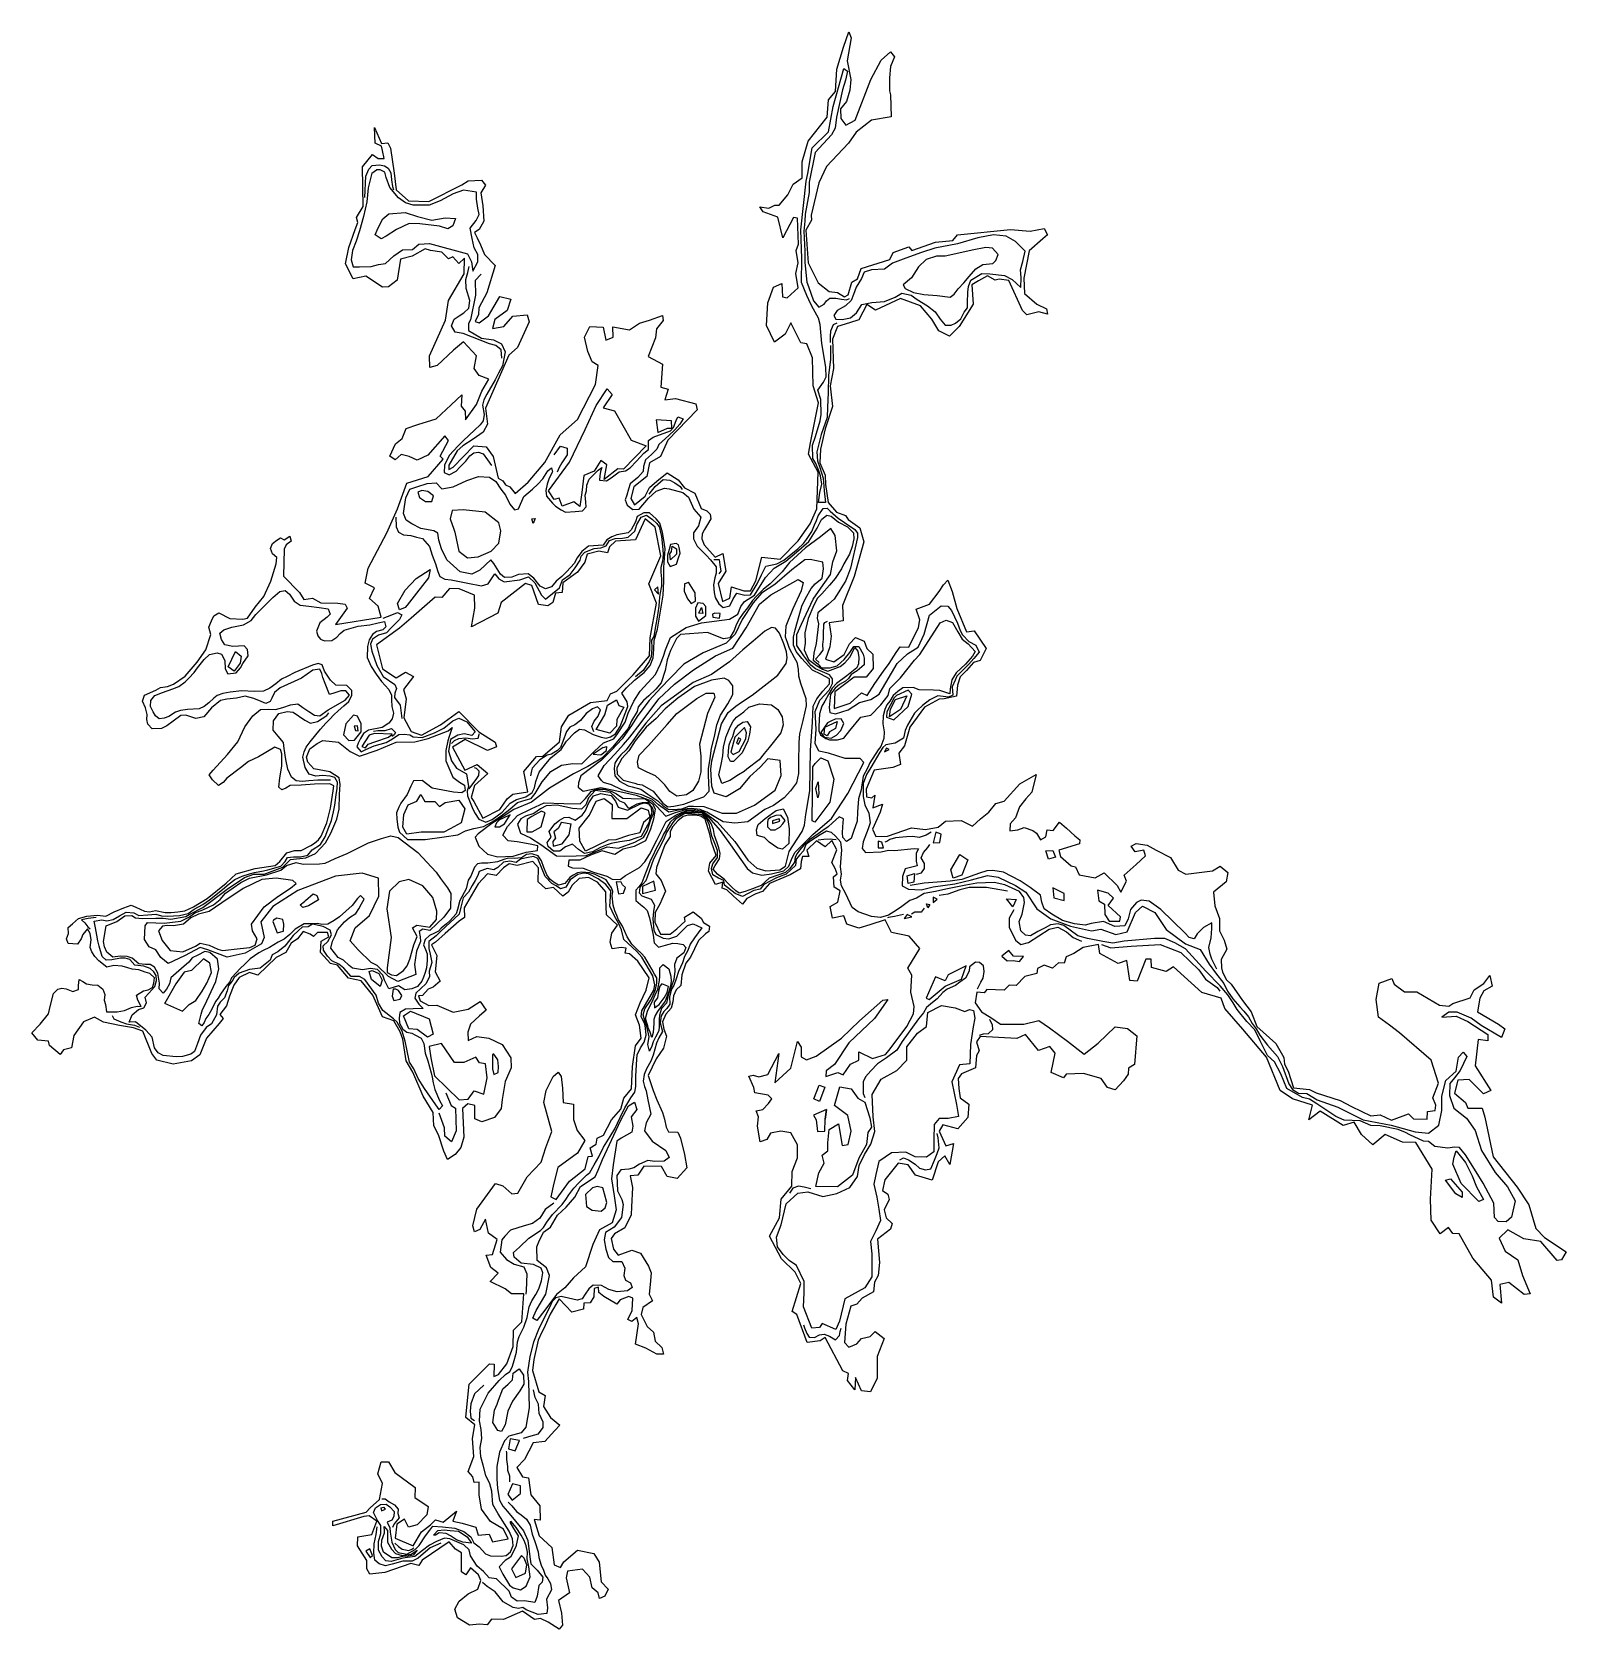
# Model space of a CAD drawing. Extents: x 582531 to 590669, y 5031971 to 5040445.
import ezdxf

# ---------------------------------------------------------------- set-up
doc = ezdxf.new("R2010")
doc.units = 0

msp = doc.modelspace()

# ---------------------------------------------------------------- linework, layer by layer
for points in [[(585483.565, 5035958.302, 240), (585432.845, 5035954.145, 240), (585432.845, 5035954.145, 240), (585396.261, 5035918.392, 240), (585396.261, 5035918.392, 240), (585374.642, 5035880.976, 240), (585374.642, 5035880.976, 240), (585346.372, 5035859.357, 240), (585346.372, 5035859.357, 240), (585298.147, 5035905.088, 240), (585298.147, 5035905.088, 240), (585257.405, 5035898.436, 240), (585257.405, 5035898.436, 240), (585215.831, 5035935.021, 240), (585215.831, 5035935.021, 240), (585218.326, 5036009.854, 240), (585218.326, 5036009.854, 240), (585188.393, 5036043.944, 240), (585188.393, 5036043.944, 240), (585104.414, 5036022.326, 240), (585104.414, 5036022.326, 240), (585062.84, 5036031.472, 240), (585062.84, 5036031.472, 240), (585031.245, 5036010.685, 240), (585031.245, 5036010.685, 240), (584992.997, 5035969.112, 240), (584992.997, 5035969.112, 240), (584947.266, 5035979.089, 240), (584947.266, 5035979.089, 240), (584897.378, 5035925.875, 240), (584897.378, 5035925.875, 240), (584824.208, 5035798.66, 240), (584824.208, 5035798.66, 240), (584825.871, 5035747.109, 240), (584825.871, 5035747.109, 240), (584797.601, 5035726.322, 240), (584797.601, 5035726.322, 240), (584721.937, 5035662.298, 240), (584721.937, 5035662.298, 240), (584672.049, 5035616.567, 240), (584672.049, 5035616.567, 240), (584650.43, 5035602.432, 240), (584650.43, 5035602.432, 240), (584677.869, 5035544.229, 240), (584677.869, 5035544.229, 240), (584668.723, 5035458.588, 240), (584668.723, 5035458.588, 240), (584696.161, 5035409.531, 240), (584696.161, 5035409.531, 240), (584659.577, 5035376.272, 240), (584659.577, 5035376.272, 240), (584632.138, 5035367.126, 240), (584632.138, 5035367.126, 240), (584602.205, 5035333.036, 240), (584602.205, 5035333.036, 240), (584580.587, 5035331.373, 240), (584580.587, 5035331.373, 240), (584590.564, 5035304.766, 240), (584590.564, 5035304.766, 240), (584635.464, 5035278.99, 240), (584635.464, 5035278.99, 240), (584678.7, 5035281.484, 240), (584678.7, 5035281.484, 240), (584765.174, 5035244.9, 240), (584765.174, 5035244.9, 240), (584844.163, 5035259.866, 240), (584844.163, 5035259.866, 240), (584909.018, 5035300.608, 240), (584909.018, 5035300.608, 240), (584939.783, 5035254.877, 240), (584939.783, 5035254.877, 240), (584904.861, 5035224.944, 240), (584904.861, 5035224.944, 240), (584856.635, 5035180.045, 240), (584856.635, 5035180.045, 240), (584842.5, 5035138.471, 240), (584842.5, 5035138.471, 240), (584844.163, 5035093.572, 240), (584844.163, 5035093.572, 240), (584890.726, 5035114.358, 240), (584890.726, 5035114.358, 240), (584953.918, 5035106.875, 240), (584953.918, 5035106.875, 240), (585025.424, 5035072.785, 240), (585025.424, 5035072.785, 240), (585071.155, 5035001.278, 240), (585071.155, 5035001.278, 240), (585071.987, 5034949.727, 240), (585071.987, 5034949.727, 240), (585041.222, 5034876.558, 240), (585041.222, 5034876.558, 240), (585025.424, 5034781.77, 240), (585025.424, 5034781.77, 240), (585019.604, 5034733.544, 240), (585019.604, 5034733.544, 240), (584983.851, 5034685.319, 240), (584983.851, 5034685.319, 240), (584917.333, 5034662.038, 240), (584917.333, 5034662.038, 240), (584880.748, 5034678.667, 240), (584880.748, 5034678.667, 240), (584879.917, 5034749.342, 240), (584879.917, 5034749.342, 240), (584842.5, 5034758.489, 240), (584842.5, 5034758.489, 240), (584814.23, 5034732.713, 240), (584814.23, 5034732.713, 240), (584821.298, 5034580.554, 240), (584821.298, 5034580.554, 240), (584805.5, 5034526.508, 240), (584805.5, 5034526.508, 240), (584776.398, 5034489.923, 240), (584776.398, 5034489.923, 240), (584734.825, 5034462.485, 240), (584734.825, 5034462.485, 240), (584714.869, 5034507.384, 240), (584714.869, 5034507.384, 240), (584686.599, 5034593.857, 240), (584686.599, 5034593.857, 240), (584661.655, 5034641.251, 240), (584661.655, 5034641.251, 240), (584659.161, 5034711.926, 240), (584659.161, 5034711.926, 240), (584605.115, 5034798.399, 240), (584605.115, 5034798.399, 240), (584551.07, 5034925.614, 240), (584551.07, 5034925.614, 240), (584515.316, 5034986.312, 240), (584515.316, 5034986.312, 240), (584497.855, 5035101.886, 240), (584497.855, 5035101.886, 240), (584484.552, 5035140.134, 240), (584484.552, 5035140.134, 240), (584449.63, 5035198.337, 240), (584449.63, 5035198.337, 240), (584390.595, 5035219.955, 240), (584390.595, 5035219.955, 240), (584338.213, 5035334.699, 240), (584338.213, 5035334.699, 240), (584277.515, 5035410.362, 240), (584277.515, 5035410.362, 240), (584209.335, 5035425.329, 240), (584209.335, 5035425.329, 240), (584151.132, 5035493.51, 240), (584151.132, 5035493.51, 240), (584113.715, 5035502.656, 240), (584113.715, 5035502.656, 240), (584061.333, 5035560.859, 240), (584061.333, 5035560.859, 240), (584064.658, 5035620.725, 240), (584064.658, 5035620.725, 240), (584105.401, 5035644.838, 240), (584105.401, 5035644.838, 240), (584097.917, 5035666.456, 240), (584097.917, 5035666.456, 240), (584044.703, 5035667.287, 240), (584044.703, 5035667.287, 240), (584024.748, 5035646.5, 240), (584024.748, 5035646.5, 240), (584005.624, 5035657.31, 240), (584005.624, 5035657.31, 240), (583969.871, 5035672.276, 240), (583969.871, 5035672.276, 240), (583939.106, 5035634.028, 240), (583939.106, 5035634.028, 240), (583905.847, 5035609.916, 240), (583905.847, 5035609.916, 240), (583877.577, 5035560.027, 240), (583877.577, 5035560.027, 240), (583826.026, 5035535.083, 240), (583826.026, 5035535.083, 240), (583729.575, 5035440.295, 240), (583729.575, 5035440.295, 240), (583685.507, 5035455.262, 240), (583685.507, 5035455.262, 240), (583628.967, 5035427.823, 240), (583628.967, 5035427.823, 240), (583600.697, 5035387.913, 240), (583600.697, 5035387.913, 240), (583578.247, 5035328.878, 240), (583578.247, 5035328.878, 240), (583562.449, 5035277.327, 240), (583562.449, 5035277.327, 240), (583526.696, 5035231.596, 240), (583526.696, 5035231.596, 240), (583545.82, 5035209.978, 240), (583545.82, 5035209.978, 240), (583524.202, 5035185.034, 240), (583524.202, 5035185.034, 240), (583456.021, 5035106.875, 240), (583456.021, 5035106.875, 240), (583421.099, 5035018.739, 240), (583421.099, 5035018.739, 240), (583376.2, 5034985.48, 240), (583376.2, 5034985.48, 240), (583280.58, 5034968.851, 240), (583280.58, 5034968.851, 240), (583192.444, 5034989.638, 240), (583192.444, 5034989.638, 240), (583166.669, 5035024.56, 240), (583166.669, 5035024.56, 240), (583118.443, 5035143.46, 240), (583118.443, 5035143.46, 240), (583069.387, 5035160.921, 240), (583069.387, 5035160.921, 240), (582994.554, 5035173.393, 240), (582994.554, 5035173.393, 240), (582910.576, 5035191.685, 240), (582910.576, 5035191.685, 240), (582863.182, 5035217.461, 240), (582863.182, 5035217.461, 240), (582804.147, 5035193.348, 240), (582804.147, 5035193.348, 240), (582753.427, 5035121.01, 240), (582753.427, 5035121.01, 240), (582740.955, 5035055.324, 240), (582740.955, 5035055.324, 240), (582698.55, 5035043.683, 240), (582698.55, 5035043.683, 240), (582681.089, 5035020.402, 240), (582681.089, 5035020.402, 240), (582623.718, 5035067.796, 240), (582623.718, 5035067.796, 240), (582617.897, 5035091.077, 240), (582617.897, 5035091.077, 240), (582561.357, 5035096.066, 240), (582561.357, 5035096.066, 240), (582530.593, 5035134.314, 240), (582530.593, 5035134.314, 240), (582573.829, 5035180.045, 240), (582573.829, 5035180.045, 240), (582617.897, 5035235.753, 240), (582617.897, 5035235.753, 240), (582628.154, 5035280.754, 240), (582628.154, 5035280.754, 240), (582644.699, 5035342.524, 240), (582644.699, 5035342.524, 240), (582667.863, 5035366.791, 240), (582667.863, 5035366.791, 240), (582688.821, 5035371.203, 240), (582688.821, 5035371.203, 240), (582711.985, 5035367.894, 240), (582711.985, 5035367.894, 240), (582747.282, 5035354.658, 240), (582747.282, 5035354.658, 240), (582776.9, 5035364.153, 240), (582776.9, 5035364.153, 240), (582778.167, 5035385.543, 240), (582778.167, 5035385.543, 240), (582781.476, 5035417.531, 240), (582781.476, 5035417.531, 240), (582801.331, 5035406.5, 240), (582801.331, 5035406.5, 240), (582820.083, 5035395.47, 240), (582820.083, 5035395.47, 240), (582849.865, 5035388.852, 240), (582849.865, 5035388.852, 240), (582879.647, 5035387.749, 240), (582879.647, 5035387.749, 240), (582906.12, 5035366.791, 240), (582906.12, 5035366.791, 240), (582917.15, 5035338.112, 240), (582917.15, 5035338.112, 240), (582913.841, 5035307.227, 240), (582913.841, 5035307.227, 240), (582920.459, 5035285.166, 240), (582920.459, 5035285.166, 240), (582925.974, 5035245.457, 240), (582925.974, 5035245.457, 240), (582982.229, 5035246.56, 240), (582982.229, 5035246.56, 240), (583021.939, 5035253.178, 240), (583021.939, 5035253.178, 240), (583058.339, 5035268.621, 240), (583058.339, 5035268.621, 240), (583088.121, 5035276.342, 240), (583088.121, 5035276.342, 240), (583110.182, 5035275.239, 240), (583110.182, 5035275.239, 240), (583092.533, 5035308.33, 240), (583092.533, 5035308.33, 240), (583084.812, 5035334.803, 240), (583084.812, 5035334.803, 240), (583122.315, 5035356.864, 240), (583122.315, 5035356.864, 240), (583146.582, 5035362.379, 240), (583146.582, 5035362.379, 240), (583170.849, 5035374.512, 240), (583170.849, 5035374.512, 240), (583177.467, 5035398.779, 240), (583177.467, 5035398.779, 240), (583180.776, 5035426.355, 240), (583180.776, 5035426.355, 240), (583156.509, 5035449.519, 240), (583156.509, 5035449.519, 240), (583131.139, 5035456.137, 240), (583131.139, 5035456.137, 240), (583096.945, 5035469.374, 240), (583096.945, 5035469.374, 240), (583062.751, 5035471.58, 240), (583062.751, 5035471.58, 240), (583038.484, 5035480.404, 240), (583038.484, 5035480.404, 240), (583008.702, 5035489.228, 240), (583008.702, 5035489.228, 240), (582964.581, 5035492.537, 240), (582964.581, 5035492.537, 240), (582928.18, 5035483.713, 240), (582928.18, 5035483.713, 240), (582885.162, 5035516.804, 240), (582885.162, 5035516.804, 240), (582864.204, 5035538.865, 240), (582864.204, 5035538.865, 240), (582847.659, 5035564.235, 240), (582847.659, 5035564.235, 240), (582839.937, 5035587.399, 240), (582839.937, 5035587.399, 240), (582844.349, 5035628.211, 240), (582844.349, 5035628.211, 240), (582838.834, 5035661.302, 240), (582838.834, 5035661.302, 240), (582825.598, 5035685.569, 240), (582825.598, 5035685.569, 240), (582801.331, 5035656.89, 240), (582801.331, 5035656.89, 240), (582792.507, 5035632.623, 240), (582792.507, 5035632.623, 240), (582771.549, 5035605.047, 240), (582771.549, 5035605.047, 240), (582721.912, 5035609.46, 240), (582721.912, 5035609.46, 240), (582713.088, 5035633.726, 240), (582713.088, 5035633.726, 240), (582724.118, 5035662.405, 240), (582724.118, 5035662.405, 240), (582721.912, 5035693.29, 240), (582721.912, 5035693.29, 240), (582745.076, 5035713.145, 240), (582745.076, 5035713.145, 240), (582777.064, 5035741.824, 240), (582777.064, 5035741.824, 240), (582821.186, 5035752.855, 240), (582821.186, 5035752.855, 240), (582878.544, 5035759.473, 240), (582878.544, 5035759.473, 240), (582922.665, 5035753.958, 240), (582922.665, 5035753.958, 240), (582966.787, 5035776.018, 240), (582966.787, 5035776.018, 240), (583018.629, 5035798.079, 240), (583018.629, 5035798.079, 240), (583056.133, 5035812.419, 240), (583056.133, 5035812.419, 240), (583081.503, 5035801.388, 240), (583081.503, 5035801.388, 240), (583127.83, 5035779.327, 240), (583127.83, 5035779.327, 240), (583154.303, 5035777.121, 240), (583154.303, 5035777.121, 240), (583186.291, 5035783.74, 240), (583186.291, 5035783.74, 240), (583237.031, 5035773.812, 240), (583237.031, 5035773.812, 240), (583269.019, 5035773.812, 240), (583269.019, 5035773.812, 240), (583304.316, 5035776.018, 240), (583304.316, 5035776.018, 240), (583341.82, 5035781.534, 240), (583341.82, 5035781.534, 240), (583387.044, 5035803.594, 240), (583387.044, 5035803.594, 240), (583460.948, 5035847.716, 240), (583460.948, 5035847.716, 240), (583561.324, 5035928.238, 240), (583561.324, 5035928.238, 240), (583613.167, 5035977.874, 240), (583613.167, 5035977.874, 240), (583714.647, 5036006.553, 240), (583714.647, 5036006.553, 240), (583820.538, 5036021.996, 240), (583820.538, 5036021.996, 240), (583844.805, 5036044.057, 240), (583844.805, 5036044.057, 240), (583882.308, 5036090.384, 240), (583882.308, 5036090.384, 240), (583923.121, 5036102.518, 240), (583923.121, 5036102.518, 240), (583959.521, 5036102.518, 240), (583959.521, 5036102.518, 240), (584009.158, 5036127.888, 240), (584009.158, 5036127.888, 240), (584029.013, 5036141.676, 240), (584029.013, 5036141.676, 240), (584051.073, 5036159.324, 240), (584051.073, 5036159.324, 240), (584065.413, 5036177.524, 240), (584065.413, 5036177.524, 240), (584095.746, 5036249.222, 240), (584095.746, 5036249.222, 240), (584115.05, 5036325.883, 240), (584115.05, 5036325.883, 240), (584128.838, 5036418.538, 240), (584128.838, 5036418.538, 240), (584132.147, 5036445.011, 240), (584132.147, 5036445.011, 240), (584110.637, 5036455.49, 240), (584110.637, 5036455.49, 240), (584029.013, 5036453.284, 240), (584029.013, 5036453.284, 240), (583958.97, 5036449.423, 240), (583958.97, 5036449.423, 240), (583899.957, 5036446.114, 240), (583899.957, 5036446.114, 240), (583877.896, 5036433.429, 240), (583877.896, 5036433.429, 240), (583856.387, 5036424.605, 240), (583856.387, 5036424.605, 240), (583839.842, 5036437.841, 240), (583839.842, 5036437.841, 240), (583845.908, 5036488.03, 240), (583845.908, 5036488.03, 240), (583855.836, 5036548.697, 240), (583855.836, 5036548.697, 240), (583855.836, 5036615.431, 240), (583855.836, 5036615.431, 240), (583848.666, 5036637.491, 240), (583848.666, 5036637.491, 240), (583818.884, 5036649.625, 240), (583818.884, 5036649.625, 240), (583732.295, 5036598.333, 240), (583732.295, 5036598.333, 240), (583679.901, 5036574.067, 240), (583679.901, 5036574.067, 240), (583636.882, 5036540.424, 240), (583636.882, 5036540.424, 240), (583564.082, 5036486.375, 240), (583564.082, 5036486.375, 240), (583544.227, 5036463.211, 240), (583544.227, 5036463.211, 240), (583519.96, 5036447.769, 240), (583519.96, 5036447.769, 240), (583489.075, 5036477.551, 240), (583489.075, 5036477.551, 240), (583470.324, 5036502.921, 240), (583470.324, 5036502.921, 240), (583491.281, 5036528.29, 240), (583491.281, 5036528.29, 240), (583567.391, 5036612.121, 240), (583567.391, 5036612.121, 240), (583622.543, 5036678.304, 240), (583622.543, 5036678.304, 240), (583660.046, 5036758.825, 240), (583660.046, 5036758.825, 240), (583703.065, 5036816.183, 240), (583703.065, 5036816.183, 240), (583743.877, 5036850.378, 240), (583743.877, 5036850.378, 240), (583783.587, 5036851.481, 240), (583783.587, 5036851.481, 240), (583823.296, 5036850.378, 240), (583823.296, 5036850.378, 240), (583860.799, 5036861.408, 240), (583860.799, 5036861.408, 240), (583902.715, 5036874.645, 240), (583902.715, 5036874.645, 240), (583941.321, 5036880.16, 240), (583941.321, 5036880.16, 240), (583967.794, 5036860.305, 240), (583967.794, 5036860.305, 240), (583998.679, 5036839.347, 240), (583998.679, 5036839.347, 240), (584029.564, 5036820.596, 240), (584029.564, 5036820.596, 240), (584058.243, 5036816.183, 240), (584058.243, 5036816.183, 240), (584102.365, 5036848.172, 240), (584102.365, 5036848.172, 240), (584191.711, 5036898.911, 240), (584191.711, 5036898.911, 240), (584214.875, 5036926.487, 240), (584214.875, 5036926.487, 240), (584195.02, 5036948.548, 240), (584195.02, 5036948.548, 240), (584168.547, 5036948.548, 240), (584168.547, 5036948.548, 240), (584137.662, 5036938.621, 240), (584137.662, 5036938.621, 240), (584108.983, 5036929.796, 240), (584108.983, 5036929.796, 240), (584086.922, 5036988.257, 240), (584086.922, 5036988.257, 240), (584073.686, 5037020.246, 240), (584073.686, 5037020.246, 240), (584068.17, 5037041.203, 240), (584068.17, 5037041.203, 240), (584057.14, 5037064.367, 240), (584057.14, 5037064.367, 240), (584020.74, 5037058.852, 240), (584020.74, 5037058.852, 240), (583961.176, 5037015.833, 240), (583961.176, 5037015.833, 240), (583847.563, 5036965.094, 240), (583847.563, 5036965.094, 240), (583816.678, 5036940.827, 240), (583816.678, 5036940.827, 240), (583803.441, 5036911.045, 240), (583803.441, 5036911.045, 240), (583793.514, 5036892.293, 240), (583793.514, 5036892.293, 240), (583771.453, 5036882.366, 240), (583771.453, 5036882.366, 240), (583747.186, 5036892.293, 240), (583747.186, 5036892.293, 240), (583707.477, 5036908.839, 240), (583707.477, 5036908.839, 240), (583661.149, 5036920.972, 240), (583661.149, 5036920.972, 240), (583615.925, 5036909.942, 240), (583615.925, 5036909.942, 240), (583564.082, 5036904.427, 240), (583564.082, 5036904.427, 240), (583530.991, 5036897.808, 240), (583530.991, 5036897.808, 240), (583482.457, 5036859.202, 240), (583482.457, 5036859.202, 240), (583441.645, 5036811.771, 240), (583441.645, 5036811.771, 240), (583399.729, 5036801.844, 240), (583399.729, 5036801.844, 240), (583346.484, 5036820.182, 240), (583346.484, 5036820.182, 240), (583319.83, 5036818.913, 240), (583319.83, 5036818.913, 240), (583279.214, 5036788.451, 240), (583279.214, 5036788.451, 240), (583246.214, 5036763.066, 240), (583246.214, 5036763.066, 240), (583217.021, 5036749.104, 240), (583217.021, 5036749.104, 240), (583168.79, 5036747.835, 240), (583168.79, 5036747.835, 240), (583144.674, 5036771.951, 240), (583144.674, 5036771.951, 240), (583139.598, 5036797.336, 240), (583139.598, 5036797.336, 240), (583142.136, 5036823.99, 240), (583142.136, 5036823.99, 240), (583133.251, 5036858.259, 240), (583133.251, 5036858.259, 240), (583116.751, 5036895.067, 240), (583116.751, 5036895.067, 240), (583128.174, 5036926.798, 240), (583128.174, 5036926.798, 240), (583187.829, 5036953.452, 240), (583187.829, 5036953.452, 240), (583211.944, 5036967.414, 240), (583211.944, 5036967.414, 240), (583250.022, 5036972.491, 240), (583250.022, 5036972.491, 240), (583281.753, 5036985.184, 240), (583281.753, 5036985.184, 240), (583343.946, 5037027.069, 240), (583343.946, 5037027.069, 240), (583407.408, 5037101.954, 240), (583407.408, 5037101.954, 240), (583453.101, 5037166.685, 240), (583453.101, 5037166.685, 240), (583479.755, 5037247.917, 240), (583479.755, 5037247.917, 240), (583468.332, 5037287.263, 240), (583468.332, 5037287.263, 240), (583483.562, 5037320.264, 240), (583483.562, 5037320.264, 240), (583494.986, 5037346.918, 240), (583494.986, 5037346.918, 240), (583521.64, 5037362.149, 240), (583521.64, 5037362.149, 240), (583580.025, 5037332.956, 240), (583580.025, 5037332.956, 240), (583648.564, 5037329.149, 240), (583648.564, 5037329.149, 240), (583673.949, 5037335.495, 240), (583673.949, 5037335.495, 240), (583714.565, 5037393.88, 240), (583714.565, 5037393.88, 240), (583760.258, 5037449.727, 240), (583760.258, 5037449.727, 240), (583798.335, 5037530.958, 240), (583798.335, 5037530.958, 240), (583826.258, 5037623.613, 240), (583826.258, 5037623.613, 240), (583830.066, 5037656.613, 240), (583830.066, 5037656.613, 240), (583807.22, 5037675.652, 240), (583807.22, 5037675.652, 240), (583795.796, 5037703.575, 240), (583795.796, 5037703.575, 240), (583807.22, 5037731.499, 240), (583807.22, 5037731.499, 240), (583828.797, 5037747.999, 240), (583828.797, 5037747.999, 240), (583849.105, 5037760.691, 240), (583849.105, 5037760.691, 240), (583869.413, 5037750.537, 240), (583869.413, 5037750.537, 240), (583898.605, 5037769.576, 240), (583898.605, 5037769.576, 240), (583906.221, 5037742.922, 240), (583906.221, 5037742.922, 240), (583878.297, 5037723.883, 240), (583878.297, 5037723.883, 240), (583869.413, 5037701.037, 240), (583869.413, 5037701.037, 240), (583865.605, 5037557.612, 240), (583865.605, 5037557.612, 240), (583950.644, 5037471.304, 240), (583950.644, 5037471.304, 240), (583972.221, 5037434.496, 240), (583972.221, 5037434.496, 240), (584019.183, 5037440.842, 240), (584019.183, 5037440.842, 240), (584062.338, 5037415.457, 240), (584062.338, 5037415.457, 240), (584153.723, 5037414.188, 240), (584153.723, 5037414.188, 240), (584191.8, 5037409.111, 240), (584191.8, 5037409.111, 240), (584203.224, 5037387.534, 240), (584203.224, 5037387.534, 240), (584140.738, 5037300.714, 240), (584140.738, 5037300.714, 240), (584383.528, 5037340.624, 240), (584383.528, 5037340.624, 240), (584366.898, 5037398.827, 240), (584366.898, 5037398.827, 240), (584321.999, 5037438.738, 240), (584321.999, 5037438.738, 240), (584348.606, 5037495.278, 240), (584348.606, 5037495.278, 240), (584298.718, 5037520.222, 240), (584298.718, 5037520.222, 240), (584313.684, 5037600.044, 240), (584313.684, 5037600.044, 240), (584413.461, 5037787.956, 240), (584413.461, 5037787.956, 240), (584470.001, 5037914.34, 240), (584470.001, 5037914.34, 240), (584519.889, 5038050.701, 240), (584519.889, 5038050.701, 240), (584632.969, 5038085.623, 240), (584632.969, 5038085.623, 240), (584712.791, 5038178.748, 240), (584712.791, 5038178.748, 240), (584696.161, 5038193.715, 240), (584696.161, 5038193.715, 240), (584741.061, 5038276.862, 240), (584741.061, 5038276.862, 240), (584721.106, 5038301.806, 240), (584721.106, 5038301.806, 240), (584631.307, 5038198.703, 240), (584631.307, 5038198.703, 240), (584574.766, 5038172.096, 240), (584574.766, 5038172.096, 240), (584531.53, 5038192.052, 240), (584531.53, 5038192.052, 240), (584489.956, 5038203.692, 240), (584489.956, 5038203.692, 240), (584456.697, 5038175.422, 240), (584456.697, 5038175.422, 240), (584428.427, 5038193.715, 240), (584428.427, 5038193.715, 240), (584460.023, 5038260.232, 240), (584460.023, 5038260.232, 240), (584494.945, 5038288.502, 240), (584494.945, 5038288.502, 240), (584516.563, 5038341.717, 240), (584516.563, 5038341.717, 240), (584578.092, 5038361.672, 240), (584578.092, 5038361.672, 240), (584674.543, 5038391.605, 240), (584674.543, 5038391.605, 240), (584754.364, 5038466.437, 240), (584754.364, 5038466.437, 240), (584810.904, 5038519.652, 240), (584810.904, 5038519.652, 240), (584807.579, 5038459.786, 240), (584807.579, 5038459.786, 240), (584829.197, 5038433.178, 240), (584829.197, 5038433.178, 240), (584830.86, 5038386.616, 240), (584830.86, 5038386.616, 240), (584889.063, 5038468.1, 240), (584889.063, 5038468.1, 240), (584917.333, 5038539.607, 240), (584917.333, 5038539.607, 240), (584953.918, 5038602.799, 240), (584953.918, 5038602.799, 240), (584902.366, 5038622.754, 240), (584902.366, 5038622.754, 240), (584875.759, 5038659.339, 240), (584875.759, 5038659.339, 240), (584889.063, 5038725.857, 240), (584889.063, 5038725.857, 240), (584819.219, 5038800.689, 240), (584819.219, 5038800.689, 240), (584767.668, 5038757.452, 240), (584767.668, 5038757.452, 240), (584680.363, 5038675.968, 240), (584680.363, 5038675.968, 240), (584640.453, 5038664.328, 240), (584640.453, 5038664.328, 240), (584639.621, 5038725.857, 240), (584639.621, 5038725.857, 240), (584724.431, 5038915.432, 240), (584724.431, 5038915.432, 240), (584741.061, 5039019.366, 240), (584741.061, 5039019.366, 240), (584824.208, 5039160.716, 240), (584824.208, 5039160.716, 240), (584825.039, 5039243.864, 240), (584825.039, 5039243.864, 240), (584795.107, 5039217.256, 240), (584795.107, 5039217.256, 240), (584762.679, 5039251.347, 240), (584762.679, 5039251.347, 240), (584741.061, 5039240.538, 240), (584741.061, 5039240.538, 240), (584705.308, 5039276.291, 240), (584705.308, 5039276.291, 240), (584645.442, 5039284.606, 240), (584645.442, 5039284.606, 240), (584616.34, 5039294.583, 240), (584616.34, 5039294.583, 240), (584548.159, 5039254.673, 240), (584548.159, 5039254.673, 240), (584485.799, 5039238.875, 240), (584485.799, 5039238.875, 240), (584468.338, 5039127.457, 240), (584468.338, 5039127.457, 240), (584421.776, 5039093.367, 240), (584421.776, 5039093.367, 240), (584390.18, 5039091.704, 240), (584390.18, 5039091.704, 240), (584301.212, 5039149.076, 240), (584301.212, 5039149.076, 240), (584233.863, 5039135.772, 240), (584233.863, 5039135.772, 240), (584193.952, 5039214.762, 240), (584193.952, 5039214.762, 240), (584212.245, 5039300.404, 240), (584212.245, 5039300.404, 240), (584244.672, 5039396.854, 240), (584244.672, 5039396.854, 240), (584259.639, 5039433.439, 240), (584259.639, 5039433.439, 240), (584252.987, 5039460.878, 240), (584252.987, 5039460.878, 240), (584287.077, 5039519.081, 240), (584287.077, 5039519.081, 240), (584283.751, 5039728.612, 240), (584283.751, 5039728.612, 240), (584337.797, 5039795.129, 240), (584337.797, 5039795.129, 240), (584366.898, 5039772.68, 240), (584366.898, 5039772.68, 240), (584399.326, 5039773.511, 240), (584399.326, 5039773.511, 240), (584391.011, 5039815.916, 240), (584391.011, 5039815.916, 240), (584385.191, 5039838.366, 240), (584385.191, 5039838.366, 240), (584351.932, 5039854.995, 240), (584351.932, 5039854.995, 240), (584348.606, 5039938.143, 240), (584348.606, 5039938.143, 240), (584385.191, 5039853.332, 240), (584385.191, 5039853.332, 240), (584419.281, 5039855.827, 240), (584419.281, 5039855.827, 240), (584432.585, 5039827.557, 240), (584432.585, 5039827.557, 240), (584451.709, 5039696.184, 240), (584451.709, 5039696.184, 240), (584463.349, 5039608.048, 240), (584463.349, 5039608.048, 240), (584528.204, 5039548.182, 240), (584528.204, 5039548.182, 240), (584636.295, 5039544.856, 240), (584636.295, 5039544.856, 240), (584811.736, 5039633.824, 240), (584811.736, 5039633.824, 240), (584844.163, 5039654.611, 240), (584844.163, 5039654.611, 240), (584915.67, 5039657.937, 240), (584915.67, 5039657.937, 240), (584936.457, 5039632.161, 240), (584936.457, 5039632.161, 240), (584911.513, 5039591.419, 240), (584911.513, 5039591.419, 240), (584923.153, 5039522.407, 240), (584923.153, 5039522.407, 240), (584928.142, 5039441.754, 240), (584928.142, 5039441.754, 240), (584902.366, 5039396.023, 240), (584902.366, 5039396.023, 240), (584879.085, 5039381.056, 240), (584879.085, 5039381.056, 240), (584891.557, 5039351.955, 240), (584891.557, 5039351.955, 240), (584910.681, 5039315.37, 240), (584910.681, 5039315.37, 240), (584931.468, 5039264.65, 240), (584931.468, 5039264.65, 240), (584988.008, 5039206.447, 240), (584988.008, 5039206.447, 240), (584943.94, 5039060.108, 240), (584943.94, 5039060.108, 240), (584901.535, 5038981.95, 240), (584901.535, 5038981.95, 240), (584899.872, 5038946.197, 240), (584899.872, 5038946.197, 240), (584882.411, 5038908.78, 240), (584882.411, 5038908.78, 240), (584902.366, 5038901.297, 240), (584902.366, 5038901.297, 240), (584952.255, 5038939.545, 240), (584952.255, 5038939.545, 240), (585012.952, 5039040.984, 240), (585012.952, 5039040.984, 240), (585071.155, 5039027.681, 240), (585071.155, 5039027.681, 240), (585052.031, 5038966.983, 240), (585052.031, 5038966.983, 240), (584986.345, 5038919.59, 240), (584986.345, 5038919.59, 240), (584973.041, 5038872.196, 240), (584973.041, 5038872.196, 240), (585034.57, 5038883.005, 240), (585034.57, 5038883.005, 240), (585081.964, 5038936.219, 240), (585081.964, 5038936.219, 240), (585158.46, 5038943.702, 240), (585158.46, 5038943.702, 240), (585167.606, 5038906.286, 240), (585167.606, 5038906.286, 240), (585106.493, 5038771.172, 240), (585106.493, 5038771.172, 240), (585059.93, 5038730.43, 240), (585059.93, 5038730.43, 240), (584937.288, 5038449.392, 240), (584937.288, 5038449.392, 240), (584947.682, 5038364.582, 240), (584947.682, 5038364.582, 240), (584923.569, 5038321.345, 240), (584923.569, 5038321.345, 240), (584870.355, 5038283.929, 240), (584870.355, 5038283.929, 240), (584816.309, 5038249.007, 240), (584816.309, 5038249.007, 240), (584786.376, 5038222.4, 240), (584786.376, 5038222.4, 240), (584741.477, 5038146.736, 240), (584741.477, 5038146.736, 240), (584741.477, 5038123.455, 240), (584741.477, 5038123.455, 240), (584764.758, 5038135.096, 240), (584764.758, 5038135.096, 240), (584874.512, 5038249.839, 240), (584874.512, 5038249.839, 240), (584939.367, 5038243.187, 240), (584939.367, 5038243.187, 240), (584977.615, 5038193.299, 240), (584977.615, 5038193.299, 240), (585004.222, 5038076.893, 240), (585004.222, 5038076.893, 240), (585029.166, 5038063.589, 240), (585029.166, 5038063.589, 240), (585042.469, 5038041.971, 240), (585042.469, 5038041.971, 240), (585065.751, 5038031.993, 240), (585065.751, 5038031.993, 240), (585094.021, 5037995.409, 240), (585094.021, 5037995.409, 240), (585162.201, 5038056.937, 240), (585162.201, 5038056.937, 240), (585252, 5038160.04, 240), (585252, 5038160.04, 240), (585333.485, 5038308.042, 240), (585333.485, 5038308.042, 240), (585424.946, 5038389.526, 240), (585424.946, 5038389.526, 240), (585519.734, 5038574.113, 240), (585519.734, 5038574.113, 240), (585534.701, 5038675.553, 240), (585534.701, 5038675.553, 240), (585503.105, 5038693.845, 240), (585503.105, 5038693.845, 240), (585479.824, 5038748.722, 240), (585479.824, 5038748.722, 240), (585461.531, 5038825.217, 240), (585461.531, 5038825.217, 240), (585489.801, 5038881.758, 240), (585489.801, 5038881.758, 240), (585561.308, 5038878.432, 240), (585561.308, 5038878.432, 240), (585574.611, 5038810.251, 240), (585574.611, 5038810.251, 240), (585614.522, 5038825.217, 240), (585614.522, 5038825.217, 240), (585611.196, 5038880.095, 240), (585611.196, 5038880.095, 240), (585700.995, 5038865.128, 240), (585700.995, 5038865.128, 240), (585754.209, 5038900.05, 240), (585754.209, 5038900.05, 240), (585805.761, 5038915.016, 240), (585805.761, 5038915.016, 240), (585875.604, 5038939.961, 240), (585875.604, 5038939.961, 240), (585878.93, 5038913.353, 240), (585878.93, 5038913.353, 240), (585844.008, 5038870.117, 240), (585844.008, 5038870.117, 240), (585839.019, 5038821.892, 240), (585839.019, 5038821.892, 240), (585799.109, 5038722.115, 240), (585799.109, 5038722.115, 240), (585875.604, 5038682.204, 240), (585875.604, 5038682.204, 240), (585867.289, 5038560.809, 240), (585867.289, 5038560.809, 240), (585905.537, 5038549.169, 240), (585905.537, 5038549.169, 240), (585887.245, 5038492.629, 240), (585887.245, 5038492.629, 240), (585943.785, 5038499.28, 240), (585943.785, 5038499.28, 240), (586051.876, 5038472.673, 240), (586051.876, 5038472.673, 240), (586058.528, 5038439.415, 240), (586058.528, 5038439.415, 240), (585903.874, 5038279.772, 240), (585903.874, 5038279.772, 240), (585865.627, 5038193.299, 240), (585865.627, 5038193.299, 240), (585805.761, 5038158.377, 240), (585805.761, 5038158.377, 240), (585792.457, 5038086.87, 240), (585792.457, 5038086.87, 240), (585724.276, 5038031.993, 240), (585724.276, 5038031.993, 240), (585707.647, 5037970.464, 240), (585707.647, 5037970.464, 240), (585727.602, 5037935.543, 240), (585727.602, 5037935.543, 240), (585784.142, 5037982.105, 240), (585784.142, 5037982.105, 240), (585805.761, 5038028.667, 240), (585805.761, 5038028.667, 240), (585845.671, 5038061.926, 240), (585845.671, 5038061.926, 240), (585900.548, 5038105.163, 240), (585900.548, 5038105.163, 240), (585958.751, 5038068.578, 240), (585958.751, 5038068.578, 240), (585992.01, 5038027.004, 240), (585992.01, 5038027.004, 240), (586046.887, 5037997.071, 240), (586046.887, 5037997.071, 240), (586080.146, 5037917.25, 240), (586080.146, 5037917.25, 240), (586111.066, 5037904.717, 240), (586111.066, 5037904.717, 240), (586127.537, 5037885.61, 240), (586127.537, 5037885.61, 240), (586131.49, 5037862.55, 240), (586131.49, 5037862.55, 240), (586114.36, 5037832.242, 240), (586114.36, 5037832.242, 240), (586097.889, 5037804.57, 240), (586097.889, 5037804.57, 240), (586086.029, 5037782.169, 240), (586086.029, 5037782.169, 240), (586084.712, 5037755.815, 240), (586084.712, 5037755.815, 240), (586097.23, 5037724.19, 240), (586097.23, 5037724.19, 240), (586155.394, 5037658.662, 240), (586155.394, 5037658.662, 240), (586196.137, 5037676.955, 240), (586196.137, 5037676.955, 240), (586211.103, 5037583.83, 240), (586211.103, 5037583.83, 240), (586171.192, 5037518.975, 240), (586171.192, 5037518.975, 240), (586193.642, 5037423.356, 240), (586193.642, 5037423.356, 240), (586233.553, 5037440.817, 240), (586233.553, 5037440.817, 240), (586241.868, 5037500.683, 240), (586241.868, 5037500.683, 240), (586307.554, 5037479.896, 240), (586307.554, 5037479.896, 240), (586342.476, 5037479.896, 240), (586342.476, 5037479.896, 240), (586369.914, 5037532.279, 240), (586369.914, 5037532.279, 240), (586402.342, 5037658.662, 240), (586402.342, 5037658.662, 240), (586500.455, 5037647.022, 240), (586500.455, 5037647.022, 240), (586595.243, 5037745.135, 240), (586595.243, 5037745.135, 240), (586659.266, 5037834.934, 240), (586659.266, 5037834.934, 240), (586693.357, 5037914.756, 240), (586693.357, 5037914.756, 240), (586701.672, 5038109.32, 240), (586701.672, 5038109.32, 240), (586649.289, 5038204.108, 240), (586649.289, 5038204.108, 240), (586660.098, 5038265.637, 240), (586660.098, 5038265.637, 240), (586702.503, 5038477.662, 240), (586702.503, 5038477.662, 240), (586674.233, 5038566.63, 240), (586674.233, 5038566.63, 240), (586671.739, 5038716.295, 240), (586671.739, 5038716.295, 240), (586641.806, 5038789.464, 240), (586641.806, 5038789.464, 240), (586609.378, 5038796.116, 240), (586609.378, 5038796.116, 240), (586556.995, 5038901.713, 240), (586556.995, 5038901.713, 240), (586527.062, 5038841.015, 240), (586527.062, 5038841.015, 240), (586469.691, 5038798.61, 240), (586469.691, 5038798.61, 240), (586427.286, 5038886.746, 240), (586427.286, 5038886.746, 240), (586434.769, 5039008.141, 240), (586434.769, 5039008.141, 240), (586463.871, 5039090.457, 240), (586463.871, 5039090.457, 240), (586507.939, 5039109.581, 240), (586507.939, 5039109.581, 240), (586512.927, 5039038.906, 240), (586512.927, 5039038.906, 240), (586536.209, 5039034.748, 240), (586536.209, 5039034.748, 240), (586594.412, 5039087.963, 240), (586594.412, 5039087.963, 240), (586583.603, 5039162.795, 240), (586583.603, 5039162.795, 240), (586594.412, 5039220.167, 240), (586594.412, 5039220.167, 240), (586585.265, 5039285.021, 240), (586585.265, 5039285.021, 240), (586596.075, 5039318.28, 240), (586596.075, 5039318.28, 240), (586591.086, 5039456.305, 240), (586591.086, 5039456.305, 240), (586570.299, 5039461.293, 240), (586570.299, 5039461.293, 240), (586514.59, 5039352.371, 240), (586514.59, 5039352.371, 240), (586487.983, 5039462.125, 240), (586487.983, 5039462.125, 240), (586408.993, 5039490.395, 240), (586408.993, 5039490.395, 240), (586392.364, 5039516.171, 240), (586392.364, 5039516.171, 240), (586439.758, 5039509.519, 240), (586439.758, 5039509.519, 240), (586471.354, 5039525.317, 240), (586471.354, 5039525.317, 240), (586494.635, 5039525.317, 240), (586494.635, 5039525.317, 240), (586541.197, 5039580.194, 240), (586541.197, 5039580.194, 240), (586569.467, 5039636.734, 240), (586569.467, 5039636.734, 240), (586616.03, 5039670.824, 240), (586616.03, 5039670.824, 240), (586616.03, 5039755.634, 240), (586616.03, 5039755.634, 240), (586648.457, 5039864.557, 240), (586648.457, 5039864.557, 240), (586748.234, 5039992.604, 240), (586748.234, 5039992.604, 240), (586755.717, 5040084.066, 240), (586755.717, 5040084.066, 240), (586793.133, 5040128.965, 240), (586793.133, 5040128.965, 240), (586800.617, 5040247.034, 240), (586800.617, 5040247.034, 240), (586836.37, 5040364.272, 240), (586836.37, 5040364.272, 240), (586863.809, 5040444.925, 240), (586863.809, 5040444.925, 240), (586877.112, 5040414.16, 240), (586877.112, 5040414.16, 240), (586855.494, 5040291.934, 240), (586855.494, 5040291.934, 240), (586875.449, 5040192.989, 240), (586875.449, 5040192.989, 240), (586868.797, 5040136.449, 240), (586868.797, 5040136.449, 240), (586852.168, 5040076.583, 240), (586852.168, 5040076.583, 240), (586820.572, 5040036.672, 240), (586820.572, 5040036.672, 240), (586821.403, 5039985.121, 240), (586821.403, 5039985.121, 240), (586847.179, 5039950.199, 240), (586847.179, 5039950.199, 240), (586897.899, 5039975.975, 240), (586897.899, 5039975.975, 240), (586980.215, 5040192.157, 240), (586980.215, 5040192.157, 240), (587035.923, 5040294.428, 240), (587035.923, 5040294.428, 240), (587085.812, 5040339.328, 240), (587085.812, 5040339.328, 240), (587105.767, 5040313.552, 240), (587105.767, 5040313.552, 240), (587085.812, 5040262.001, 240), (587085.812, 5040262.001, 240), (587079.16, 5040202.135, 240), (587079.16, 5040202.135, 240), (587079.991, 5040132.291, 240), (587079.991, 5040132.291, 240), (587085.812, 5040111.504, 240), (587085.812, 5040111.504, 240), (587088.306, 5039995.098, 240), (587088.306, 5039995.098, 240), (586984.372, 5039975.975, 240), (586984.372, 5039975.975, 240), (586902.056, 5039912.783, 240), (586902.056, 5039912.783, 240), (586861.314, 5039854.58, 240), (586861.314, 5039854.58, 240), (586745.74, 5039730.69, 240), (586745.74, 5039730.69, 240), (586704.166, 5039645.049, 240), (586704.166, 5039645.049, 240), (586664.255, 5039472.934, 240), (586664.255, 5039472.934, 240), (586665.087, 5039447.158, 240), (586665.087, 5039447.158, 240), (586635.154, 5039393.113, 240), (586635.154, 5039393.113, 240), (586647.626, 5039220.167, 240), (586647.626, 5039220.167, 240), (586700.84, 5039113.738, 240), (586700.84, 5039113.738, 240), (586759.875, 5039068.007, 240), (586759.875, 5039068.007, 240), (586803.943, 5039063.018, 240), (586803.943, 5039063.018, 240), (586841.359, 5039039.737, 240), (586841.359, 5039039.737, 240), (586860.483, 5039050.546, 240), (586860.483, 5039050.546, 240), (586879.606, 5039117.064, 240), (586879.606, 5039117.064, 240), (586909.539, 5039135.356, 240), (586909.539, 5039135.356, 240), (586928.663, 5039190.234, 240), (586928.663, 5039190.234, 240), (587080.823, 5039237.628, 240), (587080.823, 5039237.628, 240), (587099.115, 5039274.212, 240), (587099.115, 5039274.212, 240), (587181.431, 5039304.977, 240), (587181.431, 5039304.977, 240), (587198.892, 5039285.853, 240), (587198.892, 5039285.853, 240), (587324.444, 5039329.921, 240), (587324.444, 5039329.921, 240), (587415.906, 5039338.236, 240), (587415.906, 5039338.236, 240), (587440.019, 5039369, 240), (587440.019, 5039369, 240), (587721.888, 5039396.439, 240), (587721.888, 5039396.439, 240), (587826.653, 5039388.124, 240), (587826.653, 5039388.124, 240), (587900.654, 5039401.427, 240), (587900.654, 5039401.427, 240), (587918.115, 5039368.169, 240), (587918.115, 5039368.169, 240), (587893.171, 5039346.55, 240), (587893.171, 5039346.55, 240), (587820.833, 5039284.19, 240), (587820.833, 5039284.19, 240), (587792.563, 5039137.851, 240), (587792.563, 5039137.851, 240), (587795.889, 5039058.03, 240), (587795.889, 5039058.03, 240), (587860.743, 5039001.489, 240), (587860.743, 5039001.489, 240), (587912.295, 5038976.545, 240), (587912.295, 5038976.545, 240), (587917.283, 5038948.275, 240), (587917.283, 5038948.275, 240), (587872.384, 5038960.747, 240), (587872.384, 5038960.747, 240), (587807.529, 5038944.118, 240), (587807.529, 5038944.118, 240), (587785.911, 5038966.568, 240), (587785.911, 5038966.568, 240), (587712.741, 5039125.379, 240), (587712.741, 5039125.379, 240), (587662.022, 5039132.862, 240), (587662.022, 5039132.862, 240), (587640.403, 5039128.705, 240), (587640.403, 5039128.705, 240), (587599.661, 5039151.154, 240), (587599.661, 5039151.154, 240), (587551.436, 5039124.547, 240), (587551.436, 5039124.547, 240), (587516.514, 5039103.761, 240), (587516.514, 5039103.761, 240), (587523.997, 5038999.827, 240), (587523.997, 5038999.827, 240), (587449.165, 5038882.589, 240), (587449.165, 5038882.589, 240), (587397.613, 5038831.038, 240), (587397.613, 5038831.038, 240), (587341.073, 5038859.308, 240), (587341.073, 5038859.308, 240), (587304.489, 5038921.668, 240), (587304.489, 5038921.668, 240), (587243.791, 5038991.512, 240), (587243.791, 5038991.512, 240), (587137.363, 5039031.422, 240), (587137.363, 5039031.422, 240), (587005.99, 5038968.231, 240), (587005.99, 5038968.231, 240), (586959.428, 5038998.164, 240), (586959.428, 5038998.164, 240), (586917.854, 5038916.679, 240), (586917.854, 5038916.679, 240), (586867.966, 5038901.713, 240), (586867.966, 5038901.713, 240), (586803.111, 5038881.758, 240), (586803.111, 5038881.758, 240), (586778.167, 5038815.24, 240), (586778.167, 5038815.24, 240), (586783.156, 5038659.755, 240), (586783.156, 5038659.755, 240), (586764.863, 5038566.63, 240), (586764.863, 5038566.63, 240), (586776.504, 5038457.707, 240), (586776.504, 5038457.707, 240), (586739.088, 5038339.638, 240), (586739.088, 5038339.638, 240), (586714.144, 5038230.715, 240), (586714.144, 5038230.715, 240), (586710.818, 5038159.208, 240), (586710.818, 5038159.208, 240), (586738.256, 5038093.522, 240), (586738.256, 5038093.522, 240), (586739.919, 5038044.465, 240), (586739.919, 5038044.465, 240), (586754.886, 5037948.846, 240), (586754.886, 5037948.846, 240), (586798.122, 5037896.463, 240), (586798.122, 5037896.463, 240), (586845.516, 5037879.834, 240), (586845.516, 5037879.834, 240), (586860.483, 5037859.047, 240), (586860.483, 5037859.047, 240), (586922.012, 5037813.316, 240), (586922.012, 5037813.316, 240), (586942.798, 5037739.315, 240), (586942.798, 5037739.315, 240), (586892.91, 5037555.56, 240), (586892.91, 5037555.56, 240), (586830.55, 5037402.569, 240), (586830.55, 5037402.569, 240), (586834.707, 5037321.085, 240), (586834.707, 5037321.085, 240), (586759.875, 5037309.444, 240), (586759.875, 5037309.444, 240), (586769.852, 5037239.601, 240), (586769.852, 5037239.601, 240), (586764.032, 5037183.061, 240), (586764.032, 5037183.061, 240), (586739.919, 5037117.374, 240), (586739.919, 5037117.374, 240), (586783.987, 5037102.408, 240), (586783.987, 5037102.408, 240), (586839.696, 5037142.318, 240), (586839.696, 5037142.318, 240), (586867.134, 5037198.858, 240), (586867.134, 5037198.858, 240), (586899.562, 5037231.286, 240), (586899.562, 5037231.286, 240), (586946.124, 5037212.162, 240), (586946.124, 5037212.162, 240), (586960.259, 5037173.083, 240), (586960.259, 5037173.083, 240), (586991.855, 5037143.15, 240), (586991.855, 5037143.15, 240), (586993.518, 5037068.317, 240), (586993.518, 5037068.317, 240), (586956.102, 5037020.923, 240), (586956.102, 5037020.923, 240), (586892.91, 5037020.923, 240), (586892.91, 5037020.923, 240), (586789.808, 5036944.428, 240), (586789.808, 5036944.428, 240), (586785.65, 5036856.292, 240), (586785.65, 5036856.292, 240), (586871.292, 5036882.899, 240), (586871.292, 5036882.899, 240), (586931.158, 5036938.608, 240), (586931.158, 5036938.608, 240), (586961.091, 5036923.641, 240), (586961.091, 5036923.641, 240), (587001.833, 5036988.496, 240), (587001.833, 5036988.496, 240), (587047.564, 5037053.351, 240), (587047.564, 5037053.351, 240), (587078.328, 5037094.924, 240), (587078.328, 5037094.924, 240), (587114.913, 5037153.128, 240), (587114.913, 5037153.128, 240), (587135.7, 5037183.061, 240), (587135.7, 5037183.061, 240), (587181.431, 5037180.566, 240), (587181.431, 5037180.566, 240), (587233.814, 5037285.332, 240), (587233.814, 5037285.332, 240), (587241.297, 5037326.074, 240), (587241.297, 5037326.074, 240), (587221.341, 5037382.614, 240), (587221.341, 5037382.614, 240), (587292.017, 5037408.389, 240), (587292.017, 5037408.389, 240), (587343.568, 5037476.57, 240), (587343.568, 5037476.57, 240), (587366.018, 5037512.323, 240), (587366.018, 5037512.323, 240), (587389.299, 5037535.605, 240), (587389.299, 5037535.605, 240), (587412.58, 5037476.57, 240), (587412.58, 5037476.57, 240), (587437.524, 5037385.94, 240), (587437.524, 5037385.94, 240), (587488.244, 5037262.05, 240), (587488.244, 5037262.05, 240), (587528.986, 5037267.871, 240), (587528.986, 5037267.871, 240), (587592.178, 5037173.914, 240), (587592.178, 5037173.914, 240), (587561.413, 5037109.891, 240), (587561.413, 5037109.891, 240), (587524.829, 5037099.913, 240), (587524.829, 5037099.913, 240), (587488.244, 5037057.508, 240), (587488.244, 5037057.508, 240), (587454.985, 5037022.586, 240), (587454.985, 5037022.586, 240), (587440.85, 5036978.518, 240), (587440.85, 5036978.518, 240), (587435.861, 5036920.315, 240), (587435.861, 5036920.315, 240), (587370.175, 5036906.18, 240), (587370.175, 5036906.18, 240), (587342.736, 5036905.349, 240), (587342.736, 5036905.349, 240), (587265.409, 5036862.112, 240), (587265.409, 5036862.112, 240), (587187.251, 5036756.515, 240), (587187.251, 5036756.515, 240), (587158.981, 5036657.57, 240), (587158.981, 5036657.57, 240), (587129.048, 5036618.491, 240), (587129.048, 5036618.491, 240), (587138.194, 5036557.794, 240), (587138.194, 5036557.794, 240), (587097.452, 5036541.996, 240), (587097.452, 5036541.996, 240), (586998.507, 5036528.692, 240), (586998.507, 5036528.692, 240), (586956.102, 5036428.084, 240), (586956.102, 5036428.084, 240), (586957.765, 5036387.342, 240), (586957.765, 5036387.342, 240), (586985.203, 5036382.353, 240), (586985.203, 5036382.353, 240), (587002.664, 5036394.825, 240), (587002.664, 5036394.825, 240), (586991.024, 5036328.307, 240), (586991.024, 5036328.307, 240), (587042.575, 5036347.431, 240), (587042.575, 5036347.431, 240), (587030.103, 5036305.026, 240), (587030.103, 5036305.026, 240), (586990.192, 5036214.396, 240), (586990.192, 5036214.396, 240), (587007.653, 5036176.98, 240), (587007.653, 5036176.98, 240), (587069.182, 5036178.642, 240), (587069.182, 5036178.642, 240), (587196.397, 5036221.879, 240), (587196.397, 5036221.879, 240), (587271.23, 5036213.564, 240), (587271.23, 5036213.564, 240), (587338.579, 5036225.205, 240), (587338.579, 5036225.205, 240), (587376.827, 5036258.464, 240), (587376.827, 5036258.464, 240), (587459.142, 5036261.79, 240), (587459.142, 5036261.79, 240), (587520.671, 5036231.025, 240), (587520.671, 5036231.025, 240), (587563.076, 5036269.273, 240), (587563.076, 5036269.273, 240), (587607.144, 5036305.858, 240), (587607.144, 5036305.858, 240), (587643.729, 5036351.589, 240), (587643.729, 5036351.589, 240), (587688.629, 5036363.229, 240), (587688.629, 5036363.229, 240), (587771.776, 5036455.523, 240), (587771.776, 5036455.523, 240), (587857.417, 5036505.411, 240), (587857.417, 5036505.411, 240), (587834.136, 5036411.455, 240), (587834.136, 5036411.455, 240), (587802.54, 5036376.533, 240), (587802.54, 5036376.533, 240), (587768.45, 5036333.296, 240), (587768.45, 5036333.296, 240), (587748.495, 5036275.093, 240), (587748.495, 5036275.093, 240), (587719.393, 5036243.497, 240), (587719.393, 5036243.497, 240), (587717.73, 5036206.913, 240), (587717.73, 5036206.913, 240), (587760.967, 5036211.07, 240), (587760.967, 5036211.07, 240), (587794.226, 5036223.542, 240), (587794.226, 5036223.542, 240), (587840.788, 5036207.744, 240), (587840.788, 5036207.744, 240), (587859.912, 5036193.609, 240), (587859.912, 5036193.609, 240), (587879.867, 5036158.687, 240), (587879.867, 5036158.687, 240), (587909.8, 5036174.485, 240), (587909.8, 5036174.485, 240), (587916.452, 5036211.07, 240), (587916.452, 5036211.07, 240), (587948.048, 5036207.744, 240), (587948.048, 5036207.744, 240), (587981.307, 5036252.643, 240), (587981.307, 5036252.643, 240), (588017.891, 5036221.048, 240), (588017.891, 5036221.048, 240), (588062.791, 5036179.474, 240), (588062.791, 5036179.474, 240), (588089.398, 5036159.519, 240), (588089.398, 5036159.519, 240), (588087.735, 5036137.9, 240), (588087.735, 5036137.9, 240), (587977.981, 5036104.641, 240), (587977.981, 5036104.641, 240), (587986.296, 5036069.72, 240), (587986.296, 5036069.72, 240), (588042.836, 5036019.831, 240), (588042.836, 5036019.831, 240), (588066.117, 5036014.843, 240), (588066.117, 5036014.843, 240), (588086.072, 5035973.269, 240), (588086.072, 5035973.269, 240), (588170.882, 5035956.639, 240), (588170.882, 5035956.639, 240), (588219.108, 5035983.247, 240), (588219.108, 5035983.247, 240), (588287.288, 5035916.729, 240), (588287.288, 5035916.729, 240), (588307.244, 5035881.807, 240), (588307.244, 5035881.807, 240), (588337.177, 5035940.01, 240), (588337.177, 5035940.01, 240), (588323.873, 5035971.606, 240), (588323.873, 5035971.606, 240), (588388.728, 5036028.146, 240), (588388.728, 5036028.146, 240), (588436.953, 5036073.046, 240), (588436.953, 5036073.046, 240), (588428.639, 5036102.979, 240), (588428.639, 5036102.979, 240), (588382.076, 5036094.664, 240), (588382.076, 5036094.664, 240), (588362.121, 5036124.597, 240), (588362.121, 5036124.597, 240), (588388.728, 5036139.563, 240), (588388.728, 5036139.563, 240), (588446.931, 5036129.586, 240), (588446.931, 5036129.586, 240), (588495.156, 5036102.979, 240), (588495.156, 5036102.979, 240), (588569.989, 5036064.731, 240), (588569.989, 5036064.731, 240), (588611.562, 5035998.213, 240), (588611.562, 5035998.213, 240), (588651.473, 5035976.595, 240), (588651.473, 5035976.595, 240), (588792.823, 5035994.887, 240), (588792.823, 5035994.887, 240), (588834.397, 5036018.168, 240), (588834.397, 5036018.168, 240), (588874.308, 5035984.91, 240), (588874.308, 5035984.91, 240), (588865.993, 5035936.684, 240), (588865.993, 5035936.684, 240), (588797.812, 5035881.807, 240), (588797.812, 5035881.807, 240), (588806.127, 5035808.637, 240), (588806.127, 5035808.637, 240), (588829.408, 5035740.457, 240), (588829.408, 5035740.457, 240), (588829.408, 5035675.602, 240), (588829.408, 5035675.602, 240), (588854.352, 5035625.714, 240), (588854.352, 5035625.714, 240), (588869.319, 5035579.151, 240), (588869.319, 5035579.151, 240), (588839.386, 5035524.274, 240), (588839.386, 5035524.274, 240), (588841.049, 5035479.375, 240), (588841.049, 5035479.375, 240), (588846.037, 5035456.093, 240), (588846.037, 5035456.093, 240), (588867.656, 5035416.183, 240), (588867.656, 5035416.183, 240), (588892.6, 5035392.902, 240), (588892.6, 5035392.902, 240), (588952.466, 5035306.428, 240), (588952.466, 5035306.428, 240), (588999.028, 5035246.563, 240), (588999.028, 5035246.563, 240), (589028.961, 5035168.404, 240), (589028.961, 5035168.404, 240), (589128.738, 5035078.605, 240), (589128.738, 5035078.605, 240), (589171.974, 5035003.773, 240), (589171.974, 5035003.773, 240), (589175.3, 5034968.851, 240), (589175.3, 5034968.851, 240), (589195.256, 5034930.603, 240), (589195.256, 5034930.603, 240), (589223.526, 5034842.467, 240), (589223.526, 5034842.467, 240), (589308.336, 5034834.152, 240), (589308.336, 5034834.152, 240), (589343.258, 5034815.86, 240), (589343.258, 5034815.86, 240), (589469.641, 5034775.949, 240), (589469.641, 5034775.949, 240), (589531.17, 5034744.353, 240), (589531.17, 5034744.353, 240), (589632.61, 5034694.465, 240), (589632.61, 5034694.465, 240), (589682.498, 5034699.454, 240), (589682.498, 5034699.454, 240), (589742.364, 5034671.184, 240), (589742.364, 5034671.184, 240), (589832.163, 5034704.443, 240), (589832.163, 5034704.443, 240), (589858.77, 5034677.836, 240), (589858.77, 5034677.836, 240), (589931.94, 5034676.173, 240), (589931.94, 5034676.173, 240), (589933.603, 5034717.746, 240), (589933.603, 5034717.746, 240), (589973.513, 5034722.735, 240), (589973.513, 5034722.735, 240), (589978.502, 5034751.005, 240), (589978.502, 5034751.005, 240), (589961.873, 5034789.253, 240), (589961.873, 5034789.253, 240), (589991.806, 5034867.411, 240), (589991.806, 5034867.411, 240), (589953.558, 5034990.469, 240), (589953.558, 5034990.469, 240), (589785.601, 5035135.145, 240), (589785.601, 5035135.145, 240), (589732.386, 5035175.056, 240), (589732.386, 5035175.056, 240), (589674.183, 5035218.292, 240), (589674.183, 5035218.292, 240), (589660.88, 5035311.417, 240), (589660.88, 5035311.417, 240), (589677.509, 5035397.89, 240), (589677.509, 5035397.89, 240), (589744.027, 5035422.835, 240), (589744.027, 5035422.835, 240), (589757.331, 5035392.902, 240), (589757.331, 5035392.902, 240), (589812.208, 5035351.328, 240), (589812.208, 5035351.328, 240), (589877.063, 5035351.328, 240), (589877.063, 5035351.328, 240), (589996.795, 5035281.484, 240), (589996.795, 5035281.484, 240), (590046.683, 5035276.495, 240), (590046.683, 5035276.495, 240), (590068.301, 5035289.799, 240), (590068.301, 5035289.799, 240), (590159.763, 5035319.732, 240), (590159.763, 5035319.732, 240), (590181.381, 5035362.969, 240), (590181.381, 5035362.969, 240), (590232.933, 5035396.227, 240), (590232.933, 5035396.227, 240), (590264.528, 5035439.464, 240), (590264.528, 5035439.464, 240), (590276.169, 5035382.924, 240), (590276.169, 5035382.924, 240), (590232.933, 5035357.98, 240), (590232.933, 5035357.98, 240), (590211.314, 5035318.069, 240), (590211.314, 5035318.069, 240), (590198.011, 5035246.563, 240), (590198.011, 5035246.563, 240), (590311.091, 5035180.045, 240), (590311.091, 5035180.045, 240), (590344.35, 5035155.101, 240), (590344.35, 5035155.101, 240), (590326.057, 5035110.201, 240), (590326.057, 5035110.201, 240), (590217.966, 5035173.393, 240), (590217.966, 5035173.393, 240), (590164.752, 5035211.641, 240), (590164.752, 5035211.641, 240), (590091.582, 5035244.9, 240), (590091.582, 5035244.9, 240), (590046.683, 5035244.9, 240), (590046.683, 5035244.9, 240), (590010.098, 5035218.292, 240), (590010.098, 5035218.292, 240), (590084.931, 5035223.281, 240), (590084.931, 5035223.281, 240), (590148.122, 5035195.011, 240), (590148.122, 5035195.011, 240), (590254.551, 5035125.168, 240), (590254.551, 5035125.168, 240), (590254.551, 5035091.909, 240), (590254.551, 5035091.909, 240), (590203, 5035098.561, 240), (590203, 5035098.561, 240), (590186.37, 5034958.873, 240), (590186.37, 5034958.873, 240), (590269.517, 5034829.164, 240), (590269.517, 5034829.164, 240), (590231.27, 5034810.871, 240), (590231.27, 5034810.871, 240), (590154.774, 5034887.367, 240), (590154.774, 5034887.367, 240), (590094.908, 5034884.041, 240), (590094.908, 5034884.041, 240), (590076.616, 5034814.197, 240), (590076.616, 5034814.197, 240), (590134.819, 5034764.309, 240), (590134.819, 5034764.309, 240), (590148.122, 5034734.376, 240), (590148.122, 5034734.376, 240), (590222.955, 5034734.376, 240), (590222.955, 5034734.376, 240), (590237.921, 5034687.813, 240), (590237.921, 5034687.813, 240), (590281.158, 5034476.62, 240), (590281.158, 5034476.62, 240), (590409.205, 5034315.314, 240), (590409.205, 5034315.314, 240), (590470.734, 5034222.189, 240), (590470.734, 5034222.189, 240), (590508.981, 5034095.805, 240), (590508.981, 5034095.805, 240), (590553.881, 5034049.243, 240), (590553.881, 5034049.243, 240), (590668.624, 5033972.748, 240), (590668.624, 5033972.748, 240), (590645.343, 5033929.511, 240), (590645.343, 5033929.511, 240), (590622.061, 5033926.185, 240), (590622.061, 5033926.185, 240), (590535.588, 5034027.625, 240), (590535.588, 5034027.625, 240), (590444.126, 5034042.591, 240), (590444.126, 5034042.591, 240), (590359.316, 5034089.154, 240), (590359.316, 5034089.154, 240), (590314.417, 5034045.917, 240), (590314.417, 5034045.917, 240), (590346.013, 5033976.073, 240), (590346.013, 5033976.073, 240), (590412.53, 5033931.174, 240), (590412.53, 5033931.174, 240), (590437.475, 5033846.364, 240), (590437.475, 5033846.364, 240), (590479.048, 5033749.913, 240), (590479.048, 5033749.913, 240), (590445.789, 5033746.587, 240), (590445.789, 5033746.587, 240), (590364.305, 5033809.779, 240), (590364.305, 5033809.779, 240), (590317.743, 5033799.801, 240), (590317.743, 5033799.801, 240), (590326.057, 5033700.025, 240), (590326.057, 5033700.025, 240), (590284.484, 5033731.621, 240), (590284.484, 5033731.621, 240), (590272.843, 5033823.083, 240), (590272.843, 5033823.083, 240), (590174.73, 5033939.489, 240), (590174.73, 5033939.489, 240), (590101.56, 5034067.535, 240), (590101.56, 5034067.535, 240), (590068.301, 5034070.861, 240), (590068.301, 5034070.861, 240), (590045.02, 5034102.457, 240), (590045.02, 5034102.457, 240), (590000.12, 5034067.535, 240), (590000.12, 5034067.535, 240), (589953.558, 5034140.705, 240), (589953.558, 5034140.705, 240), (589950.232, 5034252.122, 240), (589950.232, 5034252.122, 240), (589958.547, 5034411.765, 240), (589958.547, 5034411.765, 240), (589872.074, 5034553.115, 240), (589872.074, 5034553.115, 240), (589800.567, 5034554.778, 240), (589800.567, 5034554.778, 240), (589709.105, 5034594.689, 240), (589709.105, 5034594.689, 240), (589644.25, 5034539.811, 240), (589644.25, 5034539.811, 240), (589584.385, 5034594.689, 240), (589584.385, 5034594.689, 240), (589544.474, 5034661.206, 240), (589544.474, 5034661.206, 240), (589486.271, 5034642.914, 240), (589486.271, 5034642.914, 240), (589364.876, 5034719.409, 240), (589364.876, 5034719.409, 240), (589303.347, 5034672.847, 240), (589303.347, 5034672.847, 240), (589323.302, 5034751.005, 240), (589323.302, 5034751.005, 240), (589216.874, 5034784.264, 240), (589216.874, 5034784.264, 240), (589152.019, 5034829.164, 240), (589152.019, 5034829.164, 240), (589078.85, 5035005.436, 240), (589078.85, 5035005.436, 240), (588954.129, 5035153.438, 240), (588954.129, 5035153.438, 240), (588859.341, 5035263.192, 240), (588859.341, 5035263.192, 240), (588839.386, 5035318.069, 240), (588839.386, 5035318.069, 240), (588736.283, 5035348.002, 240), (588736.283, 5035348.002, 240), (588586.618, 5035484.363, 240), (588586.618, 5035484.363, 240), (588546.708, 5035459.419, 240), (588546.708, 5035459.419, 240), (588470.212, 5035481.038, 240), (588470.212, 5035481.038, 240), (588466.886, 5035525.937, 240), (588466.886, 5035525.937, 240), (588438.616, 5035525.937, 240), (588438.616, 5035525.937, 240), (588393.717, 5035409.531, 240), (588393.717, 5035409.531, 240), (588353.806, 5035412.857, 240), (588353.806, 5035412.857, 240), (588338.84, 5035519.285, 240), (588338.84, 5035519.285, 240), (588292.277, 5035502.656, 240), (588292.277, 5035502.656, 240), (588195.826, 5035555.87, 240), (588195.826, 5035555.87, 240), (588187.512, 5035604.095, 240), (588187.512, 5035604.095, 240), (588107.69, 5035588.297, 240), (588107.69, 5035588.297, 240), (588056.971, 5035555.87, 240), (588056.971, 5035555.87, 240), (588017.06, 5035538.409, 240), (588017.06, 5035538.409, 240), (588007.082, 5035505.15, 240), (588007.082, 5035505.15, 240), (587976.318, 5035505.982, 240), (587976.318, 5035505.982, 240), (587944.722, 5035478.543, 240), (587944.722, 5035478.543, 240), (587899.822, 5035493.51, 240), (587899.822, 5035493.51, 240), (587864.069, 5035475.217, 240), (587864.069, 5035475.217, 240), (587861.575, 5035448.61, 240), (587861.575, 5035448.61, 240), (587796.72, 5035432.812, 240), (587796.72, 5035432.812, 240), (587751.82, 5035386.25, 240), (587751.82, 5035386.25, 240), (587714.404, 5035387.913, 240), (587714.404, 5035387.913, 240), (587688.629, 5035361.306, 240), (587688.629, 5035361.306, 240), (587596.335, 5035365.463, 240), (587596.335, 5035365.463, 240), (587581.369, 5035346.339, 240), (587581.369, 5035346.339, 240), (587543.121, 5035349.665, 240), (587543.121, 5035349.665, 240), (587533.975, 5035293.956, 240), (587533.975, 5035293.956, 240), (587567.234, 5035245.731, 240), (587567.234, 5035245.731, 240), (587617.954, 5035215.798, 240), (587617.954, 5035215.798, 240), (587667.842, 5035180.045, 240), (587667.842, 5035180.045, 240), (587791.731, 5035180.876, 240), (587791.731, 5035180.876, 240), (587872.384, 5035200, 240), (587872.384, 5035200, 240), (587928.924, 5035161.752, 240), (587928.924, 5035161.752, 240), (588024.543, 5035090.246, 240), (588024.543, 5035090.246, 240), (588111.848, 5035021.234, 240), (588111.848, 5035021.234, 240), (588185.849, 5035079.437, 240), (588185.849, 5035079.437, 240), (588276.479, 5035166.741, 240), (588276.479, 5035166.741, 240), (588341.334, 5035158.426, 240), (588341.334, 5035158.426, 240), (588391.222, 5035119.347, 240), (588391.222, 5035119.347, 240), (588379.582, 5034967.188, 240), (588379.582, 5034967.188, 240), (588347.154, 5034948.064, 240), (588347.154, 5034948.064, 240), (588345.491, 5034914.805, 240), (588345.491, 5034914.805, 240), (588320.547, 5034880.715, 240), (588320.547, 5034880.715, 240), (588277.311, 5034832.49, 240), (588277.311, 5034832.49, 240), (588236.569, 5034844.13, 240), (588236.569, 5034844.13, 240), (588203.31, 5034891.524, 240), (588203.31, 5034891.524, 240), (588108.522, 5034918.131, 240), (588108.522, 5034918.131, 240), (588017.06, 5034914.805, 240), (588017.06, 5034914.805, 240), (588002.925, 5034895.681, 240), (588002.925, 5034895.681, 240), (587937.239, 5034924.783, 240), (587937.239, 5034924.783, 240), (587958.857, 5035027.054, 240), (587958.857, 5035027.054, 240), (587929.755, 5035062.807, 240), (587929.755, 5035062.807, 240), (587870.721, 5035040.357, 240), (587870.721, 5035040.357, 240), (587800.877, 5035125.168, 240), (587800.877, 5035125.168, 240), (587755.146, 5035105.212, 240), (587755.146, 5035105.212, 240), (587561.413, 5035114.358, 240), (587561.413, 5035114.358, 240), (587541.458, 5035086.92, 240), (587541.458, 5035086.92, 240), (587555.593, 5035038.695, 240), (587555.593, 5035038.695, 240), (587540.627, 5035014.582, 240), (587540.627, 5035014.582, 240), (587536.469, 5034948.896, 240), (587536.469, 5034948.896, 240), (587462.468, 5034917.3, 240), (587462.468, 5034917.3, 240), (587444.176, 5034893.187, 240), (587444.176, 5034893.187, 240), (587446.67, 5034839.141, 240), (587446.67, 5034839.141, 240), (587454.154, 5034789.253, 240), (587454.154, 5034789.253, 240), (587500.716, 5034755.994, 240), (587500.716, 5034755.994, 240), (587495.727, 5034685.319, 240), (587495.727, 5034685.319, 240), (587441.681, 5034624.622, 240), (587441.681, 5034624.622, 240), (587361.86, 5034646.24, 240), (587361.86, 5034646.24, 240), (587343.568, 5034612.981, 240), (587343.568, 5034612.981, 240), (587377.658, 5034534.823, 240), (587377.658, 5034534.823, 240), (587419.232, 5034547.295, 240), (587419.232, 5034547.295, 240), (587399.276, 5034436.709, 240), (587399.276, 5034436.709, 240), (587372.669, 5034481.608, 240), (587372.669, 5034481.608, 240), (587338.579, 5034450.844, 240), (587338.579, 5034450.844, 240), (587306.152, 5034352.73, 240), (587306.152, 5034352.73, 240), (587218.016, 5034380.169, 240), (587218.016, 5034380.169, 240), (587178.105, 5034435.046, 240), (587178.105, 5034435.046, 240), (587125.722, 5034443.361, 240), (587125.722, 5034443.361, 240), (587055.047, 5034355.225, 240), (587055.047, 5034355.225, 240), (587041.744, 5034298.685, 240), (587041.744, 5034298.685, 240), (587070.014, 5034279.561, 240), (587070.014, 5034279.561, 240), (587077.497, 5034249.628, 240), (587077.497, 5034249.628, 240), (587050.89, 5034194.751, 240), (587050.89, 5034194.751, 240), (587061.699, 5034153.177, 240), (587061.699, 5034153.177, 240), (587094.126, 5034122.413, 240), (587094.126, 5034122.413, 240), (587084.149, 5034092.48, 240), (587084.149, 5034092.48, 240), (587015.968, 5034039.265, 240), (587015.968, 5034039.265, 240), (587026.777, 5033915.376, 240), (587026.777, 5033915.376, 240), (587020.125, 5033846.364, 240), (587020.125, 5033846.364, 240), (586999.338, 5033812.274, 240), (586999.338, 5033812.274, 240), (586994.35, 5033759.891, 240), (586994.35, 5033759.891, 240), (586935.315, 5033726.632, 240), (586935.315, 5033726.632, 240), (586907.045, 5033695.036, 240), (586907.045, 5033695.036, 240), (586873.786, 5033684.227, 240), (586873.786, 5033684.227, 240), (586847.179, 5033589.439, 240), (586847.179, 5033589.439, 240), (586841.359, 5033491.325, 240), (586841.359, 5033491.325, 240), (586864.64, 5033466.381, 240), (586864.64, 5033466.381, 240), (586906.214, 5033484.674, 240), (586906.214, 5033484.674, 240), (586930.326, 5033512.944, 240), (586930.326, 5033512.944, 240), (586976.889, 5033523.753, 240), (586976.889, 5033523.753, 240), (587003.496, 5033550.36, 240), (587003.496, 5033550.36, 240), (587051.721, 5033512.112, 240), (587051.721, 5033512.112, 240), (587013.473, 5033418.156, 240), (587013.473, 5033418.156, 240), (587013.473, 5033301.75, 240), (587013.473, 5033301.75, 240), (586978.552, 5033230.243, 240), (586978.552, 5033230.243, 240), (586931.989, 5033236.064, 240), (586931.989, 5033236.064, 240), (586898.73, 5033306.739, 240), (586898.73, 5033306.739, 240), (586895.404, 5033241.052, 240), (586895.404, 5033241.052, 240), (586857.157, 5033290.109, 240), (586857.157, 5033290.109, 240), (586862.146, 5033327.525, 240), (586862.146, 5033327.525, 240), (586832.213, 5033340.829, 240), (586832.213, 5033340.829, 240), (586738.256, 5033517.932, 240), (586738.256, 5033517.932, 240), (586711.649, 5033500.472, 240), (586711.649, 5033500.472, 240), (586643.468, 5033491.325, 240), (586643.468, 5033491.325, 240), (586587.76, 5033640.99, 240), (586587.76, 5033640.99, 240), (586562.816, 5033656.788, 240), (586562.816, 5033656.788, 240), (586609.378, 5033804.79, 240), (586609.378, 5033804.79, 240), (586578.614, 5033865.488, 240), (586578.614, 5033865.488, 240), (586506.276, 5033936.163, 240), (586506.276, 5033936.163, 240), (586443.084, 5034055.895, 240), (586443.084, 5034055.895, 240), (586495.466, 5034152.346, 240), (586495.466, 5034152.346, 240), (586505.444, 5034252.122, 240), (586505.444, 5034252.122, 240), (586561.153, 5034321.966, 240), (586561.153, 5034321.966, 240), (586563.647, 5034399.293, 240), (586563.647, 5034399.293, 240), (586591.086, 5034471.631, 240), (586591.086, 5034471.631, 240), (586591.917, 5034540.643, 240), (586591.917, 5034540.643, 240), (586556.995, 5034603.835, 240), (586556.995, 5034603.835, 240), (586502.95, 5034613.812, 240), (586502.95, 5034613.812, 240), (586448.073, 5034602.172, 240), (586448.073, 5034602.172, 240), (586428.117, 5034568.081, 240), (586428.117, 5034568.081, 240), (586394.027, 5034555.609, 240), (586394.027, 5034555.609, 240), (586379.06, 5034639.588, 240), (586379.06, 5034639.588, 240), (586384.049, 5034688.645, 240), (586384.049, 5034688.645, 240), (586373.24, 5034721.072, 240), (586373.24, 5034721.072, 240), (586408.162, 5034727.724, 240), (586408.162, 5034727.724, 240), (586438.095, 5034760.151, 240), (586438.095, 5034760.151, 240), (586454.724, 5034784.264, 240), (586454.724, 5034784.264, 240), (586435.601, 5034803.388, 240), (586435.601, 5034803.388, 240), (586364.925, 5034816.692, 240), (586364.925, 5034816.692, 240), (586360.768, 5034844.13, 240), (586360.768, 5034844.13, 240), (586334.161, 5034904.828, 240), (586334.161, 5034904.828, 240), (586355.779, 5034910.648, 240), (586355.779, 5034910.648, 240), (586385.712, 5034901.502, 240), (586385.712, 5034901.502, 240), (586434.769, 5034913.142, 240), (586434.769, 5034913.142, 240), (586492.972, 5035025.391, 240), (586492.972, 5035025.391, 240), (586472.185, 5034869.906, 240), (586472.185, 5034869.906, 240), (586556.164, 5034947.233, 240), (586556.164, 5034947.233, 240), (586591.086, 5035089.414, 240), (586591.086, 5035089.414, 240), (586611.873, 5035059.481, 240), (586611.873, 5035059.481, 240), (586611.041, 5035007.099, 240), (586611.041, 5035007.099, 240), (586639.311, 5034992.132, 240), (586639.311, 5034992.132, 240), (586690.031, 5035011.256, 240), (586690.031, 5035011.256, 240), (586824.729, 5035106.044, 240), (586824.729, 5035106.044, 240), (586920.349, 5035197.506, 240), (586920.349, 5035197.506, 240), (587045.069, 5035308.091, 240), (587045.069, 5035308.091, 240), (587070.014, 5035311.417, 240), (587070.014, 5035311.417, 240), (586999.338, 5035209.978, 240), (586999.338, 5035209.978, 240), (586863.809, 5035081.931, 240), (586863.809, 5035081.931, 240), (586787.313, 5034967.188, 240), (586787.313, 5034967.188, 240), (586744.077, 5034933.929, 240), (586744.077, 5034933.929, 240), (586741.582, 5034902.333, 240), (586741.582, 5034902.333, 240), (586805.606, 5034924.783, 240), (586805.606, 5034924.783, 240), (586833.044, 5034911.479, 240), (586833.044, 5034911.479, 240), (586872.123, 5034968.851, 240), (586872.123, 5034968.851, 240), (586917.023, 5034988.806, 240), (586917.023, 5034988.806, 240), (586917.854, 5035033.706, 240), (586917.854, 5035033.706, 240), (586989.361, 5034998.784, 240), (586989.361, 5034998.784, 240), (587059.204, 5035019.571, 240), (587059.204, 5035019.571, 240), (587078.328, 5035042.02, 240), (587078.328, 5035042.02, 240), (587171.453, 5035167.573, 240), (587171.453, 5035167.573, 240), (587207.206, 5035234.922, 240), (587207.206, 5035234.922, 240), (587210.532, 5035274.833, 240), (587210.532, 5035274.833, 240), (587193.071, 5035350.496, 240), (587193.071, 5035350.496, 240), (587198.892, 5035441.127, 240), (587198.892, 5035441.127, 240), (587177.273, 5035478.543, 240), (587177.273, 5035478.543, 240), (587241.297, 5035582.477, 240), (587241.297, 5035582.477, 240), (587183.925, 5035647.332, 240), (587183.925, 5035647.332, 240), (587090.8, 5035667.287, 240), (587090.8, 5035667.287, 240), (587056.71, 5035734.636, 240), (587056.71, 5035734.636, 240), (586976.057, 5035708.029, 240), (586976.057, 5035708.029, 240), (586917.023, 5035689.737, 240), (586917.023, 5035689.737, 240), (586853.831, 5035711.355, 240), (586853.831, 5035711.355, 240), (586838.033, 5035755.423, 240), (586838.033, 5035755.423, 240), (586776.504, 5035742.951, 240), (586776.504, 5035742.951, 240), (586765.695, 5035805.312, 240), (586765.695, 5035805.312, 240), (586805.606, 5035827.761, 240), (586805.606, 5035827.761, 240), (586818.078, 5035888.459, 240), (586818.078, 5035888.459, 240), (586785.65, 5035907.583, 240), (586785.65, 5035907.583, 240), (586782.324, 5035961.628, 240), (586782.324, 5035961.628, 240), (586802.28, 5035979.089, 240), (586802.28, 5035979.089, 240), (586790.639, 5036006.528, 240), (586790.639, 5036006.528, 240), (586773.178, 5036038.124, 240), (586773.178, 5036038.124, 240), (586799.785, 5036105.473, 240), (586799.785, 5036105.473, 240), (586773.178, 5036154.53, 240), (586773.178, 5036154.53, 240), (586739.088, 5036122.102, 240), (586739.088, 5036122.102, 240), (586692.525, 5036152.867, 240), (586692.525, 5036152.867, 240), (586640.974, 5036102.979, 240), (586640.974, 5036102.979, 240), (586650.952, 5036069.72, 240), (586650.952, 5036069.72, 240), (586618.524, 5036069.72, 240), (586618.524, 5036069.72, 240), (586611.041, 5036043.944, 240), (586611.041, 5036043.944, 240), (586606.884, 5036004.865, 240), (586606.884, 5036004.865, 240), (586552.007, 5035972.437, 240), (586552.007, 5035972.437, 240), (586443.915, 5035927.538, 240), (586443.915, 5035927.538, 240), (586406.499, 5035884.301, 240), (586406.499, 5035884.301, 240), (586369.914, 5035872.661, 240), (586369.914, 5035872.661, 240), (586323.352, 5035847.717, 240), (586323.352, 5035847.717, 240), (586300.071, 5035816.952, 240), (586300.071, 5035816.952, 240), (586251.845, 5035859.357, 240), (586251.845, 5035859.357, 240), (586216.092, 5035893.448, 240), (586216.092, 5035893.448, 240), (586191.148, 5035901.762, 240), (586191.148, 5035901.762, 240), (586196.137, 5035933.358, 240), (586196.137, 5035933.358, 240), (586157.057, 5035921.718, 240), (586157.057, 5035921.718, 240), (586119.641, 5035991.561, 240), (586119.641, 5035991.561, 240), (586127.124, 5036034.798, 240), (586127.124, 5036034.798, 240), (586159.552, 5036075.54, 240), (586159.552, 5036075.54, 240), (586134.608, 5036147.047, 240), (586134.608, 5036147.047, 240), (586126.293, 5036189.452, 240), (586126.293, 5036189.452, 240), (586102.18, 5036267.61, 240), (586102.18, 5036267.61, 240), (586078.899, 5036285.071, 240), (586078.899, 5036285.071, 240), (586050.629, 5036290.06, 240), (586050.629, 5036290.06, 240), (586010.718, 5036290.06, 240), (586010.718, 5036290.06, 240), (585984.943, 5036281.745, 240), (585984.943, 5036281.745, 240), (585956.673, 5036259.295, 240), (585956.673, 5036259.295, 240), (585930.897, 5036230.194, 240), (585930.897, 5036230.194, 240), (585915.931, 5036202.755, 240), (585915.931, 5036202.755, 240), (585916.762, 5036176.98, 240), (585916.762, 5036176.98, 240), (585887.661, 5036132.912, 240), (585887.661, 5036132.912, 240), (585844.424, 5036011.517, 240), (585844.424, 5036011.517, 240), (585840.267, 5035977.426, 240), (585840.267, 5035977.426, 240), (585868.537, 5035943.336, 240), (585868.537, 5035943.336, 240), (585890.986, 5035886.796, 240), (585890.986, 5035886.796, 240), (585871.863, 5035842.728, 240), (585871.863, 5035842.728, 240), (585862.716, 5035820.278, 240), (585862.716, 5035820.278, 240), (585836.941, 5035772.884, 240), (585836.941, 5035772.884, 240), (585835.278, 5035721.333, 240), (585835.278, 5035721.333, 240), (585865.211, 5035658.141, 240), (585865.211, 5035658.141, 240), (585916.762, 5035657.31, 240), (585916.762, 5035657.31, 240), (585950.852, 5035686.411, 240), (585950.852, 5035686.411, 240), (585994.92, 5035726.322, 240), (585994.92, 5035726.322, 240), (585991.595, 5035747.94, 240), (585991.595, 5035747.94, 240), (586038.988, 5035776.21, 240), (586038.988, 5035776.21, 240), (586080.562, 5035742.951, 240), (586080.562, 5035742.951, 240), (586093.034, 5035720.501, 240), (586093.034, 5035720.501, 240), (586124.63, 5035699.715, 240), (586124.63, 5035699.715, 240), (586120.473, 5035673.108, 240), (586120.473, 5035673.108, 240), (586103.012, 5035660.636, 240), (586103.012, 5035660.636, 240), (586066.427, 5035624.051, 240), (586066.427, 5035624.051, 240), (586024.853, 5035536.746, 240), (586024.853, 5035536.746, 240), (585999.078, 5035503.487, 240), (585999.078, 5035503.487, 240), (585977.46, 5035442.79, 240), (585977.46, 5035442.79, 240), (585972.471, 5035386.25, 240), (585972.471, 5035386.25, 240), (585947.527, 5035362.137, 240), (585947.527, 5035362.137, 240), (585933.392, 5035330.541, 240), (585933.392, 5035330.541, 240), (585930.066, 5035299.777, 240), (585930.066, 5035299.777, 240), (585921.751, 5035265.686, 240), (585921.751, 5035265.686, 240), (585892.649, 5035233.259, 240), (585892.649, 5035233.259, 240), (585875.188, 5035193.348, 240), (585875.188, 5035193.348, 240), (585882.672, 5035153.438, 240), (585882.672, 5035153.438, 240), (585896.807, 5035117.684, 240), (585896.807, 5035117.684, 240), (585880.177, 5035053.661, 240), (585880.177, 5035053.661, 240), (585841.93, 5034996.289, 240), (585841.93, 5034996.289, 240), (585799.525, 5034908.153, 240), (585799.525, 5034908.153, 240), (585825.3, 5034828.332, 240), (585825.3, 5034828.332, 240), (585845.255, 5034779.275, 240), (585845.255, 5034779.275, 240), (585875.188, 5034711.926, 240), (585875.188, 5034711.926, 240), (585885.998, 5034676.173, 240), (585885.998, 5034676.173, 240), (585894.312, 5034634.599, 240), (585894.312, 5034634.599, 240), (585907.616, 5034608.824, 240), (585907.616, 5034608.824, 240), (585957.504, 5034607.161, 240), (585957.504, 5034607.161, 240), (585970.808, 5034575.565, 240), (585970.808, 5034575.565, 240), (585992.426, 5034489.923, 240), (585992.426, 5034489.923, 240), (586004.067, 5034418.417, 240), (586004.067, 5034418.417, 240), (585952.515, 5034361.876, 240), (585952.515, 5034361.876, 240), (585900.133, 5034372.686, 240), (585900.133, 5034372.686, 240), (585869.368, 5034425.9, 240), (585869.368, 5034425.9, 240), (585776.243, 5034427.563, 240), (585776.243, 5034427.563, 240), (585744.647, 5034380.169, 240), (585744.647, 5034380.169, 240), (585704.737, 5034376.011, 240), (585704.737, 5034376.011, 240), (585715.546, 5034313.651, 240), (585715.546, 5034313.651, 240), (585710.557, 5034211.38, 240), (585710.557, 5034211.38, 240), (585708.894, 5034168.975, 240), (585708.894, 5034168.975, 240), (585675.635, 5034099.963, 240), (585675.635, 5034099.963, 240), (585621.59, 5034067.535, 240), (585621.59, 5034067.535, 240), (585602.466, 5034043.423, 240), (585602.466, 5034043.423, 240), (585615.769, 5033987.714, 240), (585615.769, 5033987.714, 240), (585640.713, 5033954.455, 240), (585640.713, 5033954.455, 240), (585713.051, 5033981.062, 240), (585713.051, 5033981.062, 240), (585759.614, 5033966.096, 240), (585759.614, 5033966.096, 240), (585802.019, 5033896.252, 240), (585802.019, 5033896.252, 240), (585816.154, 5033861.33, 240), (585816.154, 5033861.33, 240), (585810.334, 5033799.801, 240), (585810.334, 5033799.801, 240), (585804.513, 5033748.25, 240), (585804.513, 5033748.25, 240), (585822.806, 5033713.328, 240), (585822.806, 5033713.328, 240), (585770.423, 5033677.575, 240), (585770.423, 5033677.575, 240), (585762.94, 5033640.159, 240), (585762.94, 5033640.159, 240), (585793.704, 5033576.967, 240), (585793.704, 5033576.967, 240), (585826.963, 5033546.203, 240), (585826.963, 5033546.203, 240), (585836.109, 5033499.64, 240), (585836.109, 5033499.64, 240), (585871.863, 5033465.55, 240), (585871.863, 5033465.55, 240), (585881.009, 5033428.965, 240), (585881.009, 5033428.965, 240), (585845.255, 5033430.628, 240), (585845.255, 5033430.628, 240), (585787.884, 5033462.224, 240), (585787.884, 5033462.224, 240), (585732.175, 5033483.011, 240), (585732.175, 5033483.011, 240), (585748.805, 5033590.271, 240), (585748.805, 5033590.271, 240), (585738.827, 5033624.361, 240), (585738.827, 5033624.361, 240), (585712.22, 5033602.743, 240), (585712.22, 5033602.743, 240), (585692.265, 5033614.383, 240), (585692.265, 5033614.383, 240), (585713.883, 5033661.777, 240), (585713.883, 5033661.777, 240), (585718.872, 5033727.463, 240), (585718.872, 5033727.463, 240), (585696.422, 5033736.61, 240), (585696.422, 5033736.61, 240), (585651.523, 5033718.317, 240), (585651.523, 5033718.317, 240), (585634.062, 5033695.867, 240), (585634.062, 5033695.867, 240), (585564.218, 5033736.61, 240), (585564.218, 5033736.61, 240), (585537.611, 5033756.565, 240), (585537.611, 5033756.565, 240), (585535.948, 5033785.666, 240), (585535.948, 5033785.666, 240), (585512.667, 5033778.183, 240), (585512.667, 5033778.183, 240), (585511.004, 5033734.115, 240), (585511.004, 5033734.115, 240), (585491.88, 5033701.688, 240), (585491.88, 5033701.688, 240), (585457.79, 5033700.856, 240), (585457.79, 5033700.856, 240), (585456.958, 5033668.429, 240), (585456.958, 5033668.429, 240), (585395.429, 5033652.631, 240), (585395.429, 5033652.631, 240), (585328.08, 5033723.306, 240), (585328.08, 5033723.306, 240), (585279.023, 5033641.822, 240), (585279.023, 5033641.822, 240), (585245.764, 5033565.326, 240), (585245.764, 5033565.326, 240), (585234.955, 5033546.203, 240), (585234.955, 5033546.203, 240), (585216.663, 5033503.797, 240), (585216.663, 5033503.797, 240), (585193.382, 5033400.695, 240), (585193.382, 5033400.695, 240), (585186.73, 5033342.492, 240), (585186.73, 5033342.492, 240), (585219.157, 5033229.412, 240), (585219.157, 5033229.412, 240), (585252.416, 5033210.288, 240), (585252.416, 5033210.288, 240), (585244.101, 5033152.085, 240), (585244.101, 5033152.085, 240), (585280.686, 5033093.882, 240), (585280.686, 5033093.882, 240), (585330.574, 5033053.971, 240), (585330.574, 5033053.971, 240), (585303.967, 5033025.701, 240), (585303.967, 5033025.701, 240), (585250.753, 5032965.835, 240), (585250.753, 5032965.835, 240), (585189.224, 5032959.183, 240), (585189.224, 5032959.183, 240), (585142.662, 5032871.047, 240), (585142.662, 5032871.047, 240), (585102.751, 5032827.811, 240), (585102.751, 5032827.811, 240), (585132.684, 5032779.585, 240), (585132.684, 5032779.585, 240), (585164.28, 5032772.934, 240), (585164.28, 5032772.934, 240), (585177.584, 5032683.135, 240), (585177.584, 5032683.135, 240), (585224.146, 5032624.932, 240), (585224.146, 5032624.932, 240), (585225.809, 5032548.436, 240), (585225.809, 5032548.436, 240), (585194.213, 5032553.425, 240), (585194.213, 5032553.425, 240), (585220.82, 5032465.289, 240), (585220.82, 5032465.289, 240), (585289.001, 5032403.76, 240), (585289.001, 5032403.76, 240), (585300.641, 5032312.298, 240), (585300.641, 5032312.298, 240), (585333.9, 5032297.332, 240), (585333.9, 5032297.332, 240), (585352.193, 5032327.265, 240), (585352.193, 5032327.265, 240), (585425.362, 5032390.457, 240), (585425.362, 5032390.457, 240), (585511.835, 5032372.164, 240), (585511.835, 5032372.164, 240), (585540.105, 5032325.602, 240), (585540.105, 5032325.602, 240), (585550.083, 5032222.499, 240), (585550.083, 5032222.499, 240), (585586.668, 5032182.589, 240), (585586.668, 5032182.589, 240), (585570.038, 5032146.004, 240), (585570.038, 5032146.004, 240), (585541.768, 5032132.7, 240), (585541.768, 5032132.7, 240), (585535.116, 5032164.296, 240), (585535.116, 5032164.296, 240), (585501.858, 5032190.903, 240), (585501.858, 5032190.903, 240), (585490.217, 5032247.443, 240), (585490.217, 5032247.443, 240), (585450.306, 5032289.017, 240), (585450.306, 5032289.017, 240), (585372.148, 5032279.039, 240), (585372.148, 5032279.039, 240), (585363.833, 5032242.455, 240), (585363.833, 5032242.455, 240), (585382.126, 5032164.296, 240), (585382.126, 5032164.296, 240), (585323.923, 5032122.723, 240), (585323.923, 5032122.723, 240), (585340.552, 5032056.205, 240), (585340.552, 5032056.205, 240), (585345.541, 5031991.35, 240), (585345.541, 5031991.35, 240), (585327.249, 5031971.395, 240), (585327.249, 5031971.395, 240), (585269.045, 5032007.98, 240), (585269.045, 5032007.98, 240), (585229.135, 5032027.935, 240), (585229.135, 5032027.935, 240), (585195.876, 5032022.946, 240), (585195.876, 5032022.946, 240), (585132.684, 5032066.183, 240), (585132.684, 5032066.183, 240), (585032.907, 5032022.946, 240), (585032.907, 5032022.946, 240), (584968.053, 5032024.609, 240), (584968.053, 5032024.609, 240), (584944.771, 5031994.676, 240), (584944.771, 5031994.676, 240), (584904.861, 5031998.002, 240), (584904.861, 5031998.002, 240), (584851.647, 5031991.35, 240), (584851.647, 5031991.35, 240), (584788.455, 5032031.261, 240), (584788.455, 5032031.261, 240), (584773.488, 5032076.16, 240), (584773.488, 5032076.16, 240), (584796.769, 5032119.397, 240), (584796.769, 5032119.397, 240), (584844.995, 5032157.644, 240), (584844.995, 5032157.644, 240), (584896.546, 5032182.589, 240), (584896.546, 5032182.589, 240), (584911.513, 5032229.151, 240), (584911.513, 5032229.151, 240), (584899.872, 5032259.084, 240), (584899.872, 5032259.084, 240), (584856.635, 5032295.669, 240), (584856.635, 5032295.669, 240), (584831.691, 5032259.084, 240), (584831.691, 5032259.084, 240), (584808.41, 5032275.714, 240), (584808.41, 5032275.714, 240), (584810.073, 5032375.49, 240), (584810.073, 5032375.49, 240), (584776.814, 5032395.445, 240), (584776.814, 5032395.445, 240), (584743.555, 5032433.693, 240), (584743.555, 5032433.693, 240), (584600.542, 5032337.242, 240), (584600.542, 5032337.242, 240), (584582.25, 5032308.972, 240), (584582.25, 5032308.972, 240), (584540.676, 5032318.95, 240), (584540.676, 5032318.95, 240), (584402.652, 5032270.725, 240), (584402.652, 5032270.725, 240), (584322.83, 5032262.41, 240), (584322.83, 5032262.41, 240), (584306.201, 5032290.68, 240), (584306.201, 5032290.68, 240), (584306.201, 5032335.579, 240), (584306.201, 5032335.579, 240), (584257.976, 5032412.075, 240), (584257.976, 5032412.075, 240), (584259.639, 5032460.3, 240), (584259.639, 5032460.3, 240), (584334.471, 5032473.604, 240), (584334.471, 5032473.604, 240), (584359.415, 5032543.447, 240), (584359.415, 5032543.447, 240), (584319.505, 5032571.717, 240), (584319.505, 5032571.717, 240), (584291.235, 5032568.392, 240), (584291.235, 5032568.392, 240), (584126.603, 5032518.503, 240), (584126.603, 5032518.503, 240), (584126.603, 5032543.447, 240), (584126.603, 5032543.447, 240), (584302.875, 5032591.673, 240), (584302.875, 5032591.673, 240), (584324.493, 5032614.954, 240), (584324.493, 5032614.954, 240), (584374.382, 5032658.191, 240), (584374.382, 5032658.191, 240), (584389.348, 5032743.001, 240), (584389.348, 5032743.001, 240), (584366.067, 5032794.552, 240), (584366.067, 5032794.552, 240), (584382.696, 5032859.407, 240), (584382.696, 5032859.407, 240), (584422.607, 5032859.407, 240), (584422.607, 5032859.407, 240), (584455.866, 5032802.867, 240), (584455.866, 5032802.867, 240), (584563.957, 5032723.045, 240), (584563.957, 5032723.045, 240), (584562.294, 5032669.831, 240), (584562.294, 5032669.831, 240), (584632.138, 5032621.606, 240), (584632.138, 5032621.606, 240), (584625.486, 5032576.706, 240), (584625.486, 5032576.706, 240), (584573.935, 5032525.155, 240), (584573.935, 5032525.155, 240), (584527.373, 5032511.852, 240), (584527.373, 5032511.852, 240), (584507.417, 5032555.088, 240), (584507.417, 5032555.088, 240), (584465.844, 5032528.481, 240), (584465.844, 5032528.481, 240), (584457.529, 5032453.648, 240), (584457.529, 5032453.648, 240), (584552.317, 5032412.075, 240), (584552.317, 5032412.075, 240), (584597.216, 5032486.907, 240), (584597.216, 5032486.907, 240), (584645.442, 5032523.492, 240), (584645.442, 5032523.492, 240), (584672.049, 5032551.762, 240), (584672.049, 5032551.762, 240), (584711.959, 5032538.459, 240), (584711.959, 5032538.459, 240), (584783.466, 5032596.662, 240), (584783.466, 5032596.662, 240), (584763.511, 5032543.447, 240), (584763.511, 5032543.447, 240), (584813.399, 5032533.47, 240), (584813.399, 5032533.47, 240), (584884.905, 5032511.852, 240), (584884.905, 5032511.852, 240), (584898.209, 5032470.278, 240), (584898.209, 5032470.278, 240), (584956.412, 5032475.267, 240), (584956.412, 5032475.267, 240), (584973.041, 5032433.693, 240), (584973.041, 5032433.693, 240), (585056.189, 5032450.323, 240), (585056.189, 5032450.323, 240), (585032.907, 5032501.874, 240), (585032.907, 5032501.874, 240), (584963.064, 5032541.785, 240), (584963.064, 5032541.785, 240), (584914.838, 5032606.639, 240), (584914.838, 5032606.639, 240), (584903.198, 5032683.135, 240), (584903.198, 5032683.135, 240), (584903.198, 5032751.315, 240), (584903.198, 5032751.315, 240), (584876.591, 5032749.652, 240), (584876.591, 5032749.652, 240), (584869.939, 5032779.585, 240), (584869.939, 5032779.585, 240), (584844.995, 5032807.856, 240), (584844.995, 5032807.856, 240), (584874.928, 5032887.677, 240), (584874.928, 5032887.677, 240), (584868.276, 5032982.465, 240), (584868.276, 5032982.465, 240), (584879.917, 5033055.634, 240), (584879.917, 5033055.634, 240), (584831.691, 5033093.882, 240), (584831.691, 5033093.882, 240), (584836.68, 5033148.759, 240), (584836.68, 5033148.759, 240), (584849.984, 5033270.154, 240), (584849.984, 5033270.154, 240), (584958.075, 5033378.245, 240), (584958.075, 5033378.245, 240), (584983.019, 5033376.582, 240), (584983.019, 5033376.582, 240), (584981.356, 5033311.727, 240), (584981.356, 5033311.727, 240), (585006.3, 5033321.705, 240), (585006.3, 5033321.705, 240), (585049.537, 5033378.245, 240), (585049.537, 5033378.245, 240), (585082.796, 5033471.37, 240), (585082.796, 5033471.37, 240), (585084.459, 5033557.843, 240), (585084.459, 5033557.843, 240), (585129.358, 5033601.08, 240), (585129.358, 5033601.08, 240), (585139.336, 5033749.082, 240), (585139.336, 5033749.082, 240), (585074.481, 5033750.745, 240), (585074.481, 5033750.745, 240), (585041.222, 5033775.689, 240), (585041.222, 5033775.689, 240), (584961.401, 5033815.599, 240), (584961.401, 5033815.599, 240), (585004.637, 5033858.836, 240), (585004.637, 5033858.836, 240), (584964.727, 5033890.432, 240), (584964.727, 5033890.432, 240), (584939.783, 5033955.287, 240), (584939.783, 5033955.287, 240), (584973.041, 5033958.613, 240), (584973.041, 5033958.613, 240), (584997.986, 5034038.434, 240), (584997.986, 5034038.434, 240), (584953.086, 5034071.693, 240), (584953.086, 5034071.693, 240), (584936.457, 5034146.525, 240), (584936.457, 5034146.525, 240), (584906.524, 5034091.648, 240), (584906.524, 5034091.648, 240), (584878.254, 5034078.345, 240), (584878.254, 5034078.345, 240), (584869.939, 5034109.94, 240), (584869.939, 5034109.94, 240), (584889.894, 5034199.739, 240), (584889.894, 5034199.739, 240), (584989.671, 5034336.101, 240), (584989.671, 5034336.101, 240), (585027.919, 5034322.797, 240), (585027.919, 5034322.797, 240), (585076.144, 5034281.224, 240), (585076.144, 5034281.224, 240), (585107.74, 5034284.55, 240), (585107.74, 5034284.55, 240), (585157.628, 5034371.023, 240), (585157.628, 5034371.023, 240), (585232.461, 5034449.181, 240), (585232.461, 5034449.181, 240), (585256.573, 5034526.508, 240), (585256.573, 5034526.508, 240), (585289.001, 5034611.318, 240), (585289.001, 5034611.318, 240), (585246.596, 5034764.309, 240), (585246.596, 5034764.309, 240), (585259.068, 5034828.332, 240), (585259.068, 5034828.332, 240), (585295.653, 5034902.333, 240), (585295.653, 5034902.333, 240), (585322.26, 5034925.614, 240), (585322.26, 5034925.614, 240), (585337.226, 5034903.165, 240), (585337.226, 5034903.165, 240), (585344.709, 5034841.636, 240), (585344.709, 5034841.636, 240), (585348.035, 5034764.309, 240), (585348.035, 5034764.309, 240), (585403.744, 5034755.994, 240), (585403.744, 5034755.994, 240), (585403.744, 5034675.341, 240), (585403.744, 5034675.341, 240), (585422.036, 5034617.138, 240), (585422.036, 5034617.138, 240), (585462.778, 5034563.093, 240), (585462.778, 5034563.093, 240), (585425.362, 5034495.743, 240), (585425.362, 5034495.743, 240), (585320.597, 5034420.911, 240), (585320.597, 5034420.911, 240), (585299.81, 5034337.764, 240), (585299.81, 5034337.764, 240), (585282.349, 5034264.594, 240), (585282.349, 5034264.594, 240), (585311.451, 5034250.459, 240), (585311.451, 5034250.459, 240), (585381.294, 5034348.573, 240), (585381.294, 5034348.573, 240), (585465.273, 5034412.596, 240), (585465.273, 5034412.596, 240), (585481.902, 5034479.114, 240), (585481.902, 5034479.114, 240), (585504.352, 5034479.945, 240), (585504.352, 5034479.945, 240), (585491.048, 5034524.013, 240), (585491.048, 5034524.013, 240), (585523.476, 5034543.137, 240), (585523.476, 5034543.137, 240), (585529.296, 5034576.396, 240), (585529.296, 5034576.396, 240), (585561.724, 5034592.194, 240), (585561.724, 5034592.194, 240), (585604.129, 5034673.678, 240), (585604.129, 5034673.678, 240), (585654.017, 5034730.218, 240), (585654.017, 5034730.218, 240), (585669.815, 5034788.422, 240), (585669.815, 5034788.422, 240), (585711.389, 5034838.31, 240), (585711.389, 5034838.31, 240), (585715.546, 5034956.379, 240), (585715.546, 5034956.379, 240), (585733.007, 5035066.133, 240), (585733.007, 5035066.133, 240), (585762.94, 5035106.875, 240), (585762.94, 5035106.875, 240), (585753.794, 5035175.056, 240), (585753.794, 5035175.056, 240), (585732.175, 5035230.765, 240), (585732.175, 5035230.765, 240), (585757.119, 5035293.956, 240), (585757.119, 5035293.956, 240), (585788.715, 5035360.474, 240), (585788.715, 5035360.474, 240), (585804.513, 5035426.992, 240), (585804.513, 5035426.992, 240), (585744.647, 5035515.128, 240), (585744.647, 5035515.128, 240), (585699.748, 5035554.207, 240), (585699.748, 5035554.207, 240), (585677.298, 5035557.533, 240), (585677.298, 5035557.533, 240), (585682.287, 5035583.309, 240), (585682.287, 5035583.309, 240), (585655.68, 5035588.297, 240), (585655.68, 5035588.297, 240), (585608.286, 5035579.983, 240), (585608.286, 5035579.983, 240), (585597.477, 5035614.905, 240), (585597.477, 5035614.905, 240), (585607.455, 5035663.13, 240), (585607.455, 5035663.13, 240), (585636.556, 5035705.535, 240), (585636.556, 5035705.535, 240), (585578.353, 5035760.412, 240), (585578.353, 5035760.412, 240), (585574.196, 5035847.717, 240), (585574.196, 5035847.717, 240), (585574.196, 5035883.47, 240), (585574.196, 5035883.47, 240), (585530.128, 5035934.19, 240), (585530.128, 5035934.19, 240), (585483.565, 5035958.302, 240)], [(586740.751, 5037949.106, 238.476), (586703.334, 5037949.106, 238.476), (586703.334, 5037949.106, 238.476), (586709.986, 5038001.073, 238.476), (586709.986, 5038001.073, 238.476), (586719.964, 5038046.388, 238.476), (586719.964, 5038046.388, 238.476), (586714.144, 5038090.04, 238.476), (586714.144, 5038090.04, 238.476), (586704.582, 5038117.063, 238.476), (586704.582, 5038117.063, 238.476), (586689.615, 5038155.727, 238.476), (586689.615, 5038155.727, 238.476), (586673.401, 5038181.087, 238.476), (586673.401, 5038181.087, 238.476), (586671.323, 5038253.009, 238.476), (586671.323, 5038253.009, 238.476), (586687.536, 5038298.324, 238.476), (586687.536, 5038298.324, 238.476), (586711.649, 5038381.887, 238.476), (586711.649, 5038381.887, 238.476), (586716.638, 5038415.562, 238.476), (586716.638, 5038415.562, 238.476), (586715.391, 5038495.383, 238.476), (586715.391, 5038495.383, 238.476), (586700.009, 5038544.44, 238.476), (586700.009, 5038544.44, 238.476), (586729.526, 5038586.429, 238.476), (586729.526, 5038586.429, 238.476), (586743.661, 5038615.946, 238.476), (586743.661, 5038615.946, 238.476), (586741.998, 5038664.172, 238.476), (586741.998, 5038664.172, 238.476), (586730.357, 5038741.499, 238.476), (586730.357, 5038741.499, 238.476), (586721.211, 5038792.634, 238.476), (586721.211, 5038792.634, 238.476), (586712.481, 5038893.242, 238.476), (586712.481, 5038893.242, 238.476), (586702.503, 5038926.917, 238.476), (586702.503, 5038926.917, 238.476), (586677.143, 5038974.726, 238.476), (586677.143, 5038974.726, 238.476), (586662.592, 5039000.918, 238.476), (586662.592, 5039000.918, 238.476), (586641.39, 5039046.649, 238.476), (586641.39, 5039046.649, 238.476), (586612.704, 5039116.077, 238.476), (586612.704, 5039116.077, 238.476), (586614.783, 5039243.292, 238.476), (586614.783, 5039243.292, 238.476), (586609.794, 5039394.204, 238.476), (586609.794, 5039394.204, 238.476), (586636.817, 5039652.376, 238.476), (586636.817, 5039652.376, 238.476), (586646.794, 5039694.365, 238.476), (586646.794, 5039694.365, 238.476), (586669.244, 5039830.727, 238.476), (586669.244, 5039830.727, 238.476), (586756.133, 5039914.29, 238.476), (586756.133, 5039914.29, 238.476), (586780.661, 5040048.988, 238.476), (586780.661, 5040048.988, 238.476), (586836.786, 5040250.62, 238.476), (586836.786, 5040250.62, 238.476), (586857.157, 5040237.317, 238.476), (586857.157, 5040237.317, 238.476), (586845.932, 5040189.507, 238.476), (586845.932, 5040189.507, 238.476), (586830.965, 5040137.54, 238.476), (586830.965, 5040137.54, 238.476), (586798.538, 5039992.448, 238.476), (586798.538, 5039992.448, 238.476), (586791.055, 5039934.245, 238.476), (586791.055, 5039934.245, 238.476), (586772.347, 5039898.907, 238.476), (586772.347, 5039898.907, 238.476), (586685.874, 5039805.367, 238.476), (586685.874, 5039805.367, 238.476), (586654.278, 5039647.803, 238.476), (586654.278, 5039647.803, 238.476), (586653.862, 5039593.342, 238.476), (586653.862, 5039593.342, 238.476), (586632.244, 5039478.598, 238.476), (586632.244, 5039478.598, 238.476), (586631.412, 5039441.598, 238.476), (586631.412, 5039441.598, 238.476), (586624.76, 5039388.799, 238.476), (586624.76, 5039388.799, 238.476), (586629.749, 5039281.955, 238.476), (586629.749, 5039281.955, 238.476), (586631.412, 5039221.674, 238.476), (586631.412, 5039221.674, 238.476), (586640.974, 5039116.908, 238.476), (586640.974, 5039116.908, 238.476), (586649.705, 5039094.458, 238.476), (586649.705, 5039094.458, 238.476), (586676.727, 5039018.795, 238.476), (586676.727, 5039018.795, 238.476), (586704.166, 5038984.288, 238.476), (586704.166, 5038984.288, 238.476), (586732.291, 5039000.483, 238.476)], [(584297.224, 5039566.961, 238.476), (584301.382, 5039679.21, 238.476), (584301.382, 5039679.21, 238.476), (584318.011, 5039716.626, 238.476), (584318.011, 5039716.626, 238.476), (584335.472, 5039736.581, 238.476), (584335.472, 5039736.581, 238.476), (584373.72, 5039740.739, 238.476), (584373.72, 5039740.739, 238.476), (584400.327, 5039734.087, 238.476), (584400.327, 5039734.087, 238.476), (584421.114, 5039721.615, 238.476), (584421.114, 5039721.615, 238.476), (584435.249, 5039697.502, 238.476), (584435.249, 5039697.502, 238.476), (584438.575, 5039660.917, 238.476), (584438.575, 5039660.917, 238.476), (584443.563, 5039624.333, 238.476), (584443.563, 5039624.333, 238.476), (584449.384, 5039607.703, 238.476)], [(584333.445, 5039695.268, 236.952), (584313.49, 5039617.109, 236.952), (584313.49, 5039617.109, 236.952), (584307.67, 5039543.108, 236.952), (584307.67, 5039543.108, 236.952), (584288.546, 5039465.781, 236.952), (584288.546, 5039465.781, 236.952), (584267.759, 5039389.286, 236.952), (584267.759, 5039389.286, 236.952), (584250.298, 5039334.409, 236.952), (584250.298, 5039334.409, 236.952), (584230.343, 5039285.352, 236.952), (584230.343, 5039285.352, 236.952), (584224.523, 5039236.295, 236.952), (584224.523, 5039236.295, 236.952), (584235.332, 5039198.879, 236.952), (584235.332, 5039198.879, 236.952), (584268.591, 5039198.879, 236.952), (584268.591, 5039198.879, 236.952), (584329.288, 5039200.542, 236.952), (584329.288, 5039200.542, 236.952), (584368.367, 5039211.351, 236.952), (584368.367, 5039211.351, 236.952), (584405.783, 5039217.171, 236.952), (584405.783, 5039217.171, 236.952), (584449.851, 5039256.25, 236.952), (584449.851, 5039256.25, 236.952), (584495.582, 5039288.678, 236.952), (584495.582, 5039288.678, 236.952), (584549.628, 5039290.341, 236.952), (584549.628, 5039290.341, 236.952), (584583.718, 5039318.611, 236.952), (584583.718, 5039318.611, 236.952), (584640.258, 5039322.768, 236.952), (584640.258, 5039322.768, 236.952), (584841.475, 5039267.891, 236.952), (584841.475, 5039267.891, 236.952), (584862.261, 5039224.654, 236.952), (584862.261, 5039224.654, 236.952), (584869.745, 5039176.429, 236.952), (584869.745, 5039176.429, 236.952), (584895.52, 5039224.654, 236.952), (584895.52, 5039224.654, 236.952), (584895.52, 5039263.734, 236.952), (584895.52, 5039263.734, 236.952), (584876.396, 5039300.318, 236.952), (584876.396, 5039300.318, 236.952), (584866.419, 5039349.375, 236.952), (584866.419, 5039349.375, 236.952), (584854.778, 5039403.421, 236.952), (584854.778, 5039403.421, 236.952), (584887.206, 5039444.163, 236.952), (584887.206, 5039444.163, 236.952), (584903.004, 5039476.59, 236.952), (584903.004, 5039476.59, 236.952), (584896.352, 5039510.681, 236.952), (584896.352, 5039510.681, 236.952), (584888.037, 5039557.243, 236.952), (584888.037, 5039557.243, 236.952), (584888.037, 5039594.659, 236.952), (584888.037, 5039594.659, 236.952), (584819.856, 5039605.469, 236.952), (584819.856, 5039605.469, 236.952), (584765.811, 5039585.513, 236.952), (584765.811, 5039585.513, 236.952), (584696.799, 5039548.097, 236.952), (584696.799, 5039548.097, 236.952), (584636.933, 5039525.647, 236.952), (584636.933, 5039525.647, 236.952), (584552.954, 5039526.479, 236.952), (584552.954, 5039526.479, 236.952), (584513.043, 5039538.951, 236.952), (584513.043, 5039538.951, 236.952), (584474.796, 5039564.726, 236.952), (584474.796, 5039564.726, 236.952), (584428.233, 5039619.604, 236.952), (584428.233, 5039619.604, 236.952), (584409.109, 5039672.818, 236.952), (584409.109, 5039672.818, 236.952), (584402.458, 5039701.088, 236.952), (584402.458, 5039701.088, 236.952), (584378.345, 5039713.56, 236.952), (584378.345, 5039713.56, 236.952), (584357.558, 5039713.56, 236.952)], [(584333.445, 5039695.268, 236.952), (584357.558, 5039713.56, 236.952)], [(584423.244, 5039479.085, 230.856), (584510.549, 5039487.4, 230.856), (584510.549, 5039487.4, 230.856), (584576.235, 5039464.95, 230.856), (584576.235, 5039464.95, 230.856), (584652.731, 5039446.657, 230.856), (584652.731, 5039446.657, 230.856), (584721.743, 5039458.298, 230.856), (584721.743, 5039458.298, 230.856), (584776.62, 5039455.804, 230.856), (584776.62, 5039455.804, 230.856), (584764.148, 5039415.893, 230.856), (584764.148, 5039415.893, 230.856), (584737.541, 5039400.926, 230.856), (584737.541, 5039400.926, 230.856), (584691.81, 5039414.23, 230.856), (584691.81, 5039414.23, 230.856), (584588.707, 5039427.534, 230.856), (584588.707, 5039427.534, 230.856), (584531.336, 5039428.365, 230.856), (584531.336, 5039428.365, 230.856), (584464.818, 5039395.938, 230.856), (584464.818, 5039395.938, 230.856), (584409.109, 5039361.016, 230.856), (584409.109, 5039361.016, 230.856), (584383.334, 5039346.881, 230.856), (584383.334, 5039346.881, 230.856), (584351.738, 5039368.499, 230.856), (584351.738, 5039368.499, 230.856), (584367.536, 5039405.915, 230.856), (584367.536, 5039405.915, 230.856), (584392.48, 5039454.141, 230.856)], [(584392.48, 5039454.141, 230.856), (584423.244, 5039479.085, 230.856)], [(586802.085, 5038967.73, 236.952), (586783.793, 5038941.123, 236.952), (586783.793, 5038941.123, 236.952), (586795.434, 5038920.336, 236.952), (586795.434, 5038920.336, 236.952), (586828.692, 5038919.504, 236.952), (586828.692, 5038919.504, 236.952), (586873.592, 5038928.65, 236.952), (586873.592, 5038928.65, 236.952), (586905.188, 5038955.258, 236.952), (586905.188, 5038955.258, 236.952), (586932.626, 5038998.494, 236.952), (586932.626, 5038998.494, 236.952), (586985.841, 5039009.303, 236.952), (586985.841, 5039009.303, 236.952), (587052.358, 5039015.124, 236.952), (587052.358, 5039015.124, 236.952), (587108.898, 5039037.573, 236.952), (587108.898, 5039037.573, 236.952), (587145.483, 5039059.192, 236.952), (587145.483, 5039059.192, 236.952), (587194.54, 5039047.551, 236.952), (587194.54, 5039047.551, 236.952), (587226.136, 5039025.933, 236.952), (587226.136, 5039025.933, 236.952), (587281.845, 5038991.842, 236.952), (587281.845, 5038991.842, 236.952), (587321.755, 5038960.246, 236.952), (587321.755, 5038960.246, 236.952), (587349.194, 5038921.167, 236.952), (587349.194, 5038921.167, 236.952), (587374.969, 5038889.571, 236.952), (587374.969, 5038889.571, 236.952), (587407.397, 5038889.571, 236.952), (587407.397, 5038889.571, 236.952), (587429.015, 5038900.38, 236.952), (587429.015, 5038900.38, 236.952), (587458.948, 5038923.662, 236.952), (587458.948, 5038923.662, 236.952), (587475.578, 5038958.583, 236.952), (587475.578, 5038958.583, 236.952), (587493.038, 5038981.865, 236.952), (587493.038, 5038981.865, 236.952), (587493.038, 5039008.472, 236.952), (587493.038, 5039008.472, 236.952), (587495.533, 5039064.18, 236.952), (587495.533, 5039064.18, 236.952), (587498.027, 5039094.945, 236.952), (587498.027, 5039094.945, 236.952), (587510.499, 5039127.372, 236.952), (587510.499, 5039127.372, 236.952), (587570.365, 5039163.126, 236.952), (587570.365, 5039163.126, 236.952), (587611.107, 5039161.463, 236.952), (587611.107, 5039161.463, 236.952), (587689.266, 5039152.316, 236.952), (587689.266, 5039152.316, 236.952), (587730.008, 5039131.53, 236.952), (587730.008, 5039131.53, 236.952), (587775.739, 5039089.125, 236.952), (587775.739, 5039089.125, 236.952), (587777.402, 5039142.339, 236.952), (587777.402, 5039142.339, 236.952), (587774.907, 5039182.249, 236.952), (587774.907, 5039182.249, 236.952), (587786.548, 5039227.149, 236.952), (587786.548, 5039227.149, 236.952), (587799.02, 5039281.195, 236.952), (587799.02, 5039281.195, 236.952), (587748.3, 5039332.746, 236.952), (587748.3, 5039332.746, 236.952), (587698.412, 5039361.016, 236.952), (587698.412, 5039361.016, 236.952), (587631.894, 5039367.668, 236.952), (587631.894, 5039367.668, 236.952), (587547.916, 5039352.701, 236.952), (587547.916, 5039352.701, 236.952), (587440.656, 5039321.105, 236.952), (587440.656, 5039321.105, 236.952), (587320.092, 5039296.992, 236.952), (587320.092, 5039296.992, 236.952), (587248.586, 5039274.543, 236.952), (587248.586, 5039274.543, 236.952), (587166.27, 5039245.441, 236.952), (587166.27, 5039245.441, 236.952), (587094.763, 5039218.003, 236.952), (587094.763, 5039218.003, 236.952), (587054.021, 5039186.407, 236.952), (587054.021, 5039186.407, 236.952), (586985.009, 5039182.249, 236.952), (586985.009, 5039182.249, 236.952), (586945.098, 5039169.777, 236.952), (586945.098, 5039169.777, 236.952), (586931.795, 5039136.518, 236.952), (586931.795, 5039136.518, 236.952), (586903.525, 5039090.787, 236.952), (586903.525, 5039090.787, 236.952), (586888.558, 5039051.708, 236.952), (586888.558, 5039051.708, 236.952), (586876.918, 5039020.112, 236.952), (586876.918, 5039020.112, 236.952), (586846.153, 5038992.674, 236.952), (586846.153, 5038992.674, 236.952), (586802.085, 5038967.73, 236.952)], [(587152.966, 5039103.26, 224.76), (587162.944, 5039084.136, 224.76), (587162.944, 5039084.136, 224.76), (587207.012, 5039063.349, 224.76), (587207.012, 5039063.349, 224.76), (587261.058, 5039052.54, 224.76), (587261.058, 5039052.54, 224.76), (587332.564, 5039046.719, 224.76), (587332.564, 5039046.719, 224.76), (587401.577, 5039038.405, 224.76), (587401.577, 5039038.405, 224.76), (587423.195, 5039053.371, 224.76), (587423.195, 5039053.371, 224.76), (587443.982, 5039081.641, 224.76), (587443.982, 5039081.641, 224.76), (587474.746, 5039113.237, 224.76), (587474.746, 5039113.237, 224.76), (587503.016, 5039147.328, 224.76), (587503.016, 5039147.328, 224.76), (587537.938, 5039187.238, 224.76), (587537.938, 5039187.238, 224.76), (587574.523, 5039210.519, 224.76), (587574.523, 5039210.519, 224.76), (587627.737, 5039217.171, 224.76), (587627.737, 5039217.171, 224.76), (587643.535, 5039232.138, 224.76), (587643.535, 5039232.138, 224.76), (587656.007, 5039263.734, 224.76), (587656.007, 5039263.734, 224.76), (587625.242, 5039296.992, 224.76), (587625.242, 5039296.992, 224.76), (587590.321, 5039301.981, 224.76), (587590.321, 5039301.981, 224.76), (587518.814, 5039287.015, 224.76), (587518.814, 5039287.015, 224.76), (587432.341, 5039267.06, 224.76), (587432.341, 5039267.06, 224.76), (587375.801, 5039254.587, 224.76), (587375.801, 5039254.587, 224.76), (587328.407, 5039254.587, 224.76), (587328.407, 5039254.587, 224.76), (587273.53, 5039237.958, 224.76), (587273.53, 5039237.958, 224.76), (587233.619, 5039198.047, 224.76), (587233.619, 5039198.047, 224.76), (587196.203, 5039140.676, 224.76), (587196.203, 5039140.676, 224.76), (587152.966, 5039103.26, 224.76)], [(584914.228, 5039159.384, 238.476), (584880.97, 5039126.125, 238.476), (584880.97, 5039126.125, 238.476), (584884.295, 5039047.967, 238.476), (584884.295, 5039047.967, 238.476), (584856.857, 5038917.426, 238.476), (584856.857, 5038917.426, 238.476), (584845.632, 5038898.302, 238.476), (584845.632, 5038898.302, 238.476), (584845.632, 5038861.301, 238.476), (584845.632, 5038861.301, 238.476), (584915.06, 5038820.975, 238.476), (584915.06, 5038820.975, 238.476), (584979.083, 5038811.829, 238.476), (584979.083, 5038811.829, 238.476), (585021.488, 5038789.379, 238.476), (585021.488, 5038789.379, 238.476), (585041.444, 5038747.805, 238.476), (585041.444, 5038747.805, 238.476), (585026.061, 5038672.973, 238.476), (585026.061, 5038672.973, 238.476), (585006.106, 5038635.141, 238.476), (585006.106, 5038635.141, 238.476), (584988.645, 5038598.972, 238.476), (584988.645, 5038598.972, 238.476), (584943.33, 5038522.892, 238.476), (584943.33, 5038522.892, 238.476), (584927.116, 5038492.959, 238.476), (584927.116, 5038492.959, 238.476), (584921.296, 5038464.273, 238.476), (584921.296, 5038464.273, 238.476), (584930.026, 5038414.801, 238.476), (584930.026, 5038414.801, 238.476), (584924.622, 5038381.542, 238.476), (584924.622, 5038381.542, 238.476), (584907.577, 5038361.171, 238.476), (584907.577, 5038361.171, 238.476), (584877.644, 5038331.654, 238.476), (584877.644, 5038331.654, 238.476), (584819.441, 5038276.777, 238.476), (584819.441, 5038276.777, 238.476), (584791.171, 5038248.922, 238.476), (584791.171, 5038248.922, 238.476), (584744.192, 5038196.955, 238.476), (584744.192, 5038196.955, 238.476), (584719.664, 5038146.651, 238.476), (584719.664, 5038146.651, 238.476), (584717.17, 5038106.741, 238.476), (584717.17, 5038106.741, 238.476), (584744.192, 5038095.1, 238.476), (584744.192, 5038095.1, 238.476), (584780.777, 5038115.471, 238.476), (584780.777, 5038115.471, 238.476), (584801.148, 5038135.011, 238.476), (584801.148, 5038135.011, 238.476), (584831.913, 5038167.438, 238.476), (584831.913, 5038167.438, 238.476), (584853.531, 5038195.708, 238.476), (584853.531, 5038195.708, 238.476), (584874.318, 5038211.506, 238.476), (584874.318, 5038211.506, 238.476), (584898.846, 5038214.832, 238.476), (584898.846, 5038214.832, 238.476), (584925.038, 5038206.517, 238.476), (584925.038, 5038206.517, 238.476), (584947.903, 5038175.337, 238.476), (584947.903, 5038175.337, 238.476), (584967.858, 5038144.988, 238.476)], [(585023.931, 5038713.871, 238.476), (585018.942, 5038757.939, 238.476), (585018.942, 5038757.939, 238.476), (584991.503, 5038782.052, 238.476), (584991.503, 5038782.052, 238.476), (584958.244, 5038789.535, 238.476), (584958.244, 5038789.535, 238.476), (584817.726, 5038845.243, 238.476), (584817.726, 5038845.243, 238.476), (584775.321, 5038851.895, 238.476), (584775.321, 5038851.895, 238.476), (584757.028, 5038885.986, 238.476), (584757.028, 5038885.986, 238.476), (584770.332, 5038920.907, 238.476), (584770.332, 5038920.907, 238.476), (584796.939, 5038938.368, 238.476), (584796.939, 5038938.368, 238.476), (584821.883, 5038954.998, 238.476), (584821.883, 5038954.998, 238.476), (584847.659, 5038979.942, 238.476), (584847.659, 5038979.942, 238.476), (584854.31, 5039020.684, 238.476), (584854.31, 5039020.684, 238.476), (584834.355, 5039083.876, 238.476), (584834.355, 5039083.876, 238.476), (584831.861, 5039132.101, 238.476), (584831.861, 5039132.101, 238.476), (584843.501, 5039167.855, 238.476), (584843.501, 5039167.855, 238.476), (584850.153, 5039200.282, 238.476)], [(586732.291, 5039000.483, 238.476), (586745.532, 5039018.372, 238.476), (586745.532, 5039018.372, 238.476), (586762.461, 5039033.31, 238.476), (586762.461, 5039033.31, 238.476), (586795.325, 5039033.31, 238.476), (586795.325, 5039033.31, 238.476), (586825.201, 5039026.339, 238.476), (586825.201, 5039026.339, 238.476), (586852.089, 5039023.351, 238.476), (586852.089, 5039023.351, 238.476), (586868.023, 5039031.318, 238.476)], [(586766.445, 5038797.29, 238.476), (586766.445, 5038829.158, 238.476), (586766.445, 5038829.158, 238.476), (586768.437, 5038860.03, 238.476), (586768.437, 5038860.03, 238.476), (586783.374, 5038891.897, 238.476), (586783.374, 5038891.897, 238.476), (586801.3, 5038900.86, 238.476)], [(586767.146, 5038781.393, 238.476), (586766.169, 5038708.162, 238.476), (586766.169, 5038708.162, 238.476), (586755.717, 5038623.014, 238.476), (586755.717, 5038623.014, 238.476), (586754.886, 5038529.473, 238.476), (586754.886, 5038529.473, 238.476), (586751.144, 5038454.641, 238.476), (586751.144, 5038454.641, 238.476), (586749.065, 5038400.179, 238.476), (586749.065, 5038400.179, 238.476), (586717.469, 5038309.965, 238.476), (586717.469, 5038309.965, 238.476), (586693.773, 5038216.424, 238.476), (586693.773, 5038216.424, 238.476), (586697.514, 5038169.446, 238.476), (586697.514, 5038169.446, 238.476), (586710.402, 5038134.94, 238.476), (586710.402, 5038134.94, 238.476), (586728.279, 5038076.737, 238.476), (586728.279, 5038076.737, 238.476), (586732.02, 5038035.579, 238.476), (586732.02, 5038035.579, 238.476), (586732.436, 5038010.219, 238.476)], [(585300.434, 5037963.968, 240), (585270.501, 5038010.531, 240), (585270.501, 5038010.531, 240), (585381.918, 5038161.859, 240), (585381.918, 5038161.859, 240), (585465.065, 5038334.805, 240), (585465.065, 5038334.805, 240), (585523.268, 5038462.852, 240), (585523.268, 5038462.852, 240), (585581.471, 5038550.988, 240), (585581.471, 5038550.988, 240), (585608.078, 5038521.055, 240), (585608.078, 5038521.055, 240), (585561.516, 5038451.211, 240), (585561.516, 5038451.211, 240), (585621.382, 5038434.582, 240), (585621.382, 5038434.582, 240), (585709.518, 5038279.928, 240), (585709.518, 5038279.928, 240), (585789.339, 5038248.332, 240), (585789.339, 5038248.332, 240), (585667.944, 5038125.274, 240), (585667.944, 5038125.274, 240), (585638.011, 5038126.937, 240), (585638.011, 5038126.937, 240), (585566.505, 5038070.397, 240), (585566.505, 5038070.397, 240), (585579.808, 5038148.555, 240), (585579.808, 5038148.555, 240), (585548.212, 5038171.836, 240), (585548.212, 5038171.836, 240), (585513.29, 5038115.296, 240), (585513.29, 5038115.296, 240), (585458.413, 5038092.015, 240), (585458.413, 5038092.015, 240), (585446.773, 5038000.553, 240), (585446.773, 5038000.553, 240), (585436.795, 5037927.384, 240), (585436.795, 5037927.384, 240), (585405.199, 5037952.328, 240), (585405.199, 5037952.328, 240), (585343.67, 5037929.047, 240), (585343.67, 5037929.047, 240), (585327.041, 5037970.62, 240), (585327.041, 5037970.62, 240), (585300.434, 5037963.968, 240)], [(584718.195, 5032453.077, 236.952), (584675.998, 5032436.032, 236.952), (584675.998, 5032436.032, 236.952), (584639.413, 5032415.661, 236.952), (584639.413, 5032415.661, 236.952), (584602.413, 5032388.638, 236.952), (584602.413, 5032388.638, 236.952), (584561.255, 5032356.626, 236.952), (584561.255, 5032356.626, 236.952), (584498.063, 5032348.311, 236.952), (584498.063, 5032348.311, 236.952), (584436.119, 5032330.019, 236.952), (584436.119, 5032330.019, 236.952), (584407.017, 5032332.513, 236.952), (584407.017, 5032332.513, 236.952), (584387.893, 5032355.379, 236.952), (584387.893, 5032355.379, 236.952), (584368.769, 5032389.885, 236.952), (584368.769, 5032389.885, 236.952), (584368.354, 5032435.616, 236.952), (584368.354, 5032435.616, 236.952), (584380.826, 5032478.437, 236.952), (584380.826, 5032478.437, 236.952), (584381.657, 5032521.673, 236.952), (584381.657, 5032521.673, 236.952), (584364.196, 5032547.033, 236.952), (584364.196, 5032547.033, 236.952), (584342.578, 5032589.438, 236.952), (584342.578, 5032589.438, 236.952), (584352.556, 5032615.214, 236.952), (584352.556, 5032615.214, 236.952), (584378.747, 5032632.675, 236.952), (584378.747, 5032632.675, 236.952), (584409.511, 5032633.922, 236.952), (584409.511, 5032633.922, 236.952), (584429.051, 5032619.371, 236.952), (584429.051, 5032619.371, 236.952), (584452.748, 5032595.259, 236.952), (584452.748, 5032595.259, 236.952), (584450.669, 5032569.067, 236.952), (584450.669, 5032569.067, 236.952), (584439.86, 5032548.696, 236.952), (584439.86, 5032548.696, 236.952), (584414.5, 5032537.887, 236.952), (584414.5, 5032537.887, 236.952), (584428.635, 5032508.37, 236.952), (584428.635, 5032508.37, 236.952), (584430.298, 5032485.92, 236.952), (584430.298, 5032485.92, 236.952), (584439.029, 5032431.874, 236.952), (584439.029, 5032431.874, 236.952), (584457.737, 5032393.211, 236.952), (584457.737, 5032393.211, 236.952), (584473.119, 5032376.997, 236.952), (584473.119, 5032376.997, 236.952), (584519.681, 5032368.682, 236.952), (584519.681, 5032368.682, 236.952), (584562.918, 5032393.627, 236.952), (584562.918, 5032393.627, 236.952), (584584.121, 5032414.413, 236.952), (584584.121, 5032414.413, 236.952), (584619.042, 5032466.796, 236.952), (584619.042, 5032466.796, 236.952), (584640.661, 5032496.313, 236.952), (584640.661, 5032496.313, 236.952), (584657.29, 5032517.1, 236.952), (584657.29, 5032517.1, 236.952), (584708.841, 5032513.359, 236.952), (584708.841, 5032513.359, 236.952), (584773.696, 5032507.123, 236.952), (584773.696, 5032507.123, 236.952), (584821.09, 5032489.662, 236.952), (584821.09, 5032489.662, 236.952), (584858.091, 5032460.976, 236.952), (584858.091, 5032460.976, 236.952), (584875.136, 5032428.964, 236.952), (584875.136, 5032428.964, 236.952), (584903.821, 5032407.762, 236.952), (584903.821, 5032407.762, 236.952), (584936.665, 5032370.761, 236.952), (584936.665, 5032370.761, 236.952), (584963.272, 5032360.368, 236.952), (584963.272, 5032360.368, 236.952), (585019.396, 5032357.873, 236.952), (585019.396, 5032357.873, 236.952), (585046.003, 5032362.031, 236.952), (585046.003, 5032362.031, 236.952), (585069.284, 5032380.739, 236.952), (585069.284, 5032380.739, 236.952), (585082.588, 5032415.245, 236.952), (585082.588, 5032415.245, 236.952), (585080.093, 5032450.167, 236.952), (585080.093, 5032450.167, 236.952), (585062.217, 5032491.325, 236.952), (585062.217, 5032491.325, 236.952), (585003.598, 5032583.202, 236.952), (585003.598, 5032583.202, 236.952), (584975.328, 5032632.675, 236.952), (584975.328, 5032632.675, 236.952), (584969.923, 5032702.934, 236.952), (584969.923, 5032702.934, 236.952), (584958.699, 5032741.182, 236.952), (584958.699, 5032741.182, 236.952), (584937.912, 5032786.497, 236.952), (584937.912, 5032786.497, 236.952), (584924.193, 5032841.79, 236.952), (584924.193, 5032841.79, 236.952), (584912.136, 5032885.858, 236.952), (584912.136, 5032885.858, 236.952), (584908.81, 5032934.083, 236.952), (584908.81, 5032934.083, 236.952), (584917.956, 5032983.14, 236.952), (584917.956, 5032983.14, 236.952), (584912.968, 5033030.95, 236.952), (584912.968, 5033030.95, 236.952), (584905.484, 5033076.265, 236.952), (584905.484, 5033076.265, 236.952), (584907.563, 5033137.794, 236.952), (584907.563, 5033137.794, 236.952), (584951.215, 5033222.604, 236.952), (584951.215, 5033222.604, 236.952), (585009.418, 5033290.369, 236.952), (585009.418, 5033290.369, 236.952), (585043.093, 5033321.549, 236.952), (585043.093, 5033321.549, 236.952), (585065.543, 5033338.179, 236.952), (585065.543, 5033338.179, 236.952), (585078.015, 5033361.044, 236.952), (585078.015, 5033361.044, 236.952), (585084.251, 5033383.494, 236.952), (585084.251, 5033383.494, 236.952), (585100.465, 5033440.865, 236.952), (585100.465, 5033440.865, 236.952), (585106.285, 5033495.327, 236.952), (585106.285, 5033495.327, 236.952), (585115.847, 5033524.013, 236.952), (585115.847, 5033524.013, 236.952), (585139.959, 5033573.069, 236.952), (585139.959, 5033573.069, 236.952), (585158.252, 5033625.036, 236.952), (585158.252, 5033625.036, 236.952), (585169.061, 5033680.329, 236.952), (585169.061, 5033680.329, 236.952), (585182.78, 5033713.588, 236.952), (585182.78, 5033713.588, 236.952), (585202.736, 5033746.847, 236.952), (585202.736, 5033746.847, 236.952), (585219.781, 5033776.78, 236.952), (585219.781, 5033776.78, 236.952), (585233.5, 5033818.354, 236.952), (585233.5, 5033818.354, 236.952), (585240.152, 5033862.006, 236.952), (585240.152, 5033862.006, 236.952), (585232.253, 5033885.287, 236.952), (585232.253, 5033885.287, 236.952), (585191.926, 5033905.242, 236.952), (585191.926, 5033905.242, 236.952), (585125.409, 5033912.31, 236.952), (585125.409, 5033912.31, 236.952), (585088.824, 5033945.153, 236.952), (585088.824, 5033945.153, 236.952), (585085.914, 5033968.434, 236.952), (585085.914, 5033968.434, 236.952), (585116.263, 5033997.952, 236.952), (585116.263, 5033997.952, 236.952), (585166.151, 5034045.345, 236.952), (585166.151, 5034045.345, 236.952), (585228.095, 5034086.088, 236.952), (585228.095, 5034086.088, 236.952), (585243.893, 5034102.301, 236.952), (585243.893, 5034102.301, 236.952), (585261.354, 5034130.571, 236.952), (585261.354, 5034130.571, 236.952), (585291.703, 5034170.898, 236.952), (585291.703, 5034170.898, 236.952), (585342.839, 5034223.28, 236.952), (585342.839, 5034223.28, 236.952), (585362.794, 5034249.888, 236.952), (585362.794, 5034249.888, 236.952), (585378.592, 5034274.416, 236.952), (585378.592, 5034274.416, 236.952), (585404.783, 5034309.754, 236.952), (585404.783, 5034309.754, 236.952), (585429.312, 5034337.192, 236.952), (585429.312, 5034337.192, 236.952), (585472.132, 5034379.597, 236.952), (585472.132, 5034379.597, 236.952), (585489.178, 5034393.316, 236.952), (585489.178, 5034393.316, 236.952), (585512.875, 5034433.643, 236.952), (585512.875, 5034433.643, 236.952), (585538.234, 5034476.879, 236.952), (585538.234, 5034476.879, 236.952), (585562.763, 5034528.846, 236.952), (585562.763, 5034528.846, 236.952), (585598.1, 5034584.971, 236.952), (585598.1, 5034584.971, 236.952), (585623.46, 5034624.466, 236.952), (585623.46, 5034624.466, 236.952), (585650.067, 5034685.995, 236.952), (585650.067, 5034685.995, 236.952), (585675.843, 5034736.299, 236.952), (585675.843, 5034736.299, 236.952), (585708.27, 5034789.097, 236.952), (585708.27, 5034789.097, 236.952), (585728.226, 5034819.862, 236.952), (585728.226, 5034819.862, 236.952), (585734.878, 5034850.21, 236.952), (585734.878, 5034850.21, 236.952), (585734.878, 5034905.503, 236.952), (585734.878, 5034905.503, 236.952), (585739.451, 5034995.302, 236.952), (585739.451, 5034995.302, 236.952), (585741.114, 5035017.336, 236.952), (585741.114, 5035017.336, 236.952), (585758.159, 5035054.752, 236.952), (585758.159, 5035054.752, 236.952), (585778.946, 5035085.101, 236.952), (585778.946, 5035085.101, 236.952), (585789.339, 5035122.102, 236.952), (585789.339, 5035122.102, 236.952), (585785.182, 5035159.934, 236.952), (585785.182, 5035159.934, 236.952), (585781.024, 5035182.383, 236.952), (585781.024, 5035182.383, 236.952), (585762.732, 5035218.968, 236.952), (585762.732, 5035218.968, 236.952), (585765.642, 5035250.564, 236.952), (585765.642, 5035250.564, 236.952), (585784.766, 5035285.486, 236.952), (585784.766, 5035285.486, 236.952), (585828.834, 5035361.565, 236.952), (585828.834, 5035361.565, 236.952), (585835.486, 5035389.004, 236.952), (585835.486, 5035389.004, 236.952), (585823.429, 5035437.229, 236.952), (585823.429, 5035437.229, 236.952), (585766.474, 5035535.343, 236.952), (585766.474, 5035535.343, 236.952), (585739.451, 5035566.108, 236.952), (585739.451, 5035566.108, 236.952), (585692.473, 5035609.76, 236.952), (585692.473, 5035609.76, 236.952), (585670.439, 5035629.715, 236.952), (585670.439, 5035629.715, 236.952), (585657.966, 5035680.851, 236.952), (585657.966, 5035680.851, 236.952), (585642.584, 5035717.02, 236.952), (585642.584, 5035717.02, 236.952), (585620.966, 5035753.604, 236.952), (585620.966, 5035753.604, 236.952), (585596.438, 5035805.987, 236.952), (585596.438, 5035805.987, 236.952), (585597.269, 5035829.684, 236.952), (585597.269, 5035829.684, 236.952), (585601.842, 5035888.303, 236.952), (585601.842, 5035888.303, 236.952), (585575.651, 5035922.393, 236.952), (585575.651, 5035922.393, 236.952), (585533.661, 5035951.91, 236.952), (585533.661, 5035951.91, 236.952), (585482.11, 5035978.933, 236.952), (585482.11, 5035978.933, 236.952), (585457.997, 5035981.012, 236.952), (585457.997, 5035981.012, 236.952), (585426.817, 5035974.776, 236.952), (585426.817, 5035974.776, 236.952), (585386.491, 5035945.674, 236.952), (585386.491, 5035945.674, 236.952), (585362.378, 5035908.258, 236.952), (585362.378, 5035908.258, 236.952), (585334.524, 5035897.865, 236.952), (585334.524, 5035897.865, 236.952), (585311.658, 5035914.079, 236.952), (585311.658, 5035914.079, 236.952), (585288.377, 5035926.966, 236.952), (585288.377, 5035926.966, 236.952), (585252.624, 5035963.551, 236.952), (585252.624, 5035963.551, 236.952), (585233.5, 5036012.192, 236.952), (585233.5, 5036012.192, 236.952), (585214.376, 5036059.586, 236.952), (585214.376, 5036059.586, 236.952), (585191.095, 5036070.395, 236.952), (585191.095, 5036070.395, 236.952), (585154.926, 5036062.912, 236.952), (585154.926, 5036062.912, 236.952), (585121.667, 5036055.844, 236.952), (585121.667, 5036055.844, 236.952), (585098.386, 5036038.799, 236.952), (585098.386, 5036038.799, 236.952), (585065.958, 5036045.451, 236.952), (585065.958, 5036045.451, 236.952), (585032.284, 5036040.462, 236.952), (585032.284, 5036040.462, 236.952), (585001.935, 5036012.608, 236.952), (585001.935, 5036012.608, 236.952), (584981.564, 5035998.889, 236.952), (584981.564, 5035998.889, 236.952), (584944.979, 5036006.788, 236.952), (584944.979, 5036006.788, 236.952), (584903.406, 5035990.574, 236.952), (584903.406, 5035990.574, 236.952), (584895.091, 5035968.956, 236.952), (584895.091, 5035968.956, 236.952), (584881.372, 5035943.18, 236.952), (584881.372, 5035943.18, 236.952), (584865.989, 5035916.989, 236.952), (584865.989, 5035916.989, 236.952), (584846.866, 5035880.404, 236.952), (584846.866, 5035880.404, 236.952), (584818.18, 5035850.055, 236.952), (584818.18, 5035850.055, 236.952), (584805.292, 5035800.998, 236.952), (584805.292, 5035800.998, 236.952), (584796.146, 5035763.582, 236.952), (584796.146, 5035763.582, 236.952), (584699.279, 5035673.367, 236.952), (584699.279, 5035673.367, 236.952), (584675.582, 5035650.086, 236.952), (584675.582, 5035650.086, 236.952), (584636.088, 5035618.49, 236.952), (584636.088, 5035618.49, 236.952), (584635.672, 5035581.906, 236.952), (584635.672, 5035581.906, 236.952), (584643.155, 5035552.804, 236.952), (584643.155, 5035552.804, 236.952), (584651.054, 5035507.905, 236.952), (584651.054, 5035507.905, 236.952), (584636.919, 5035462.174, 236.952), (584636.919, 5035462.174, 236.952), (584638.998, 5035432.241, 236.952), (584638.998, 5035432.241, 236.952), (584620.705, 5035395.24, 236.952), (584620.705, 5035395.24, 236.952), (584567.075, 5035345.767, 236.952), (584567.075, 5035345.767, 236.952), (584561.255, 5035318.745, 236.952), (584561.255, 5035318.745, 236.952), (584583.289, 5035287.149, 236.952), (584583.289, 5035287.149, 236.952), (584605.323, 5035263.036, 236.952), (584605.323, 5035263.036, 236.952), (584552.525, 5035261.373, 236.952), (584552.525, 5035261.373, 236.952), (584511.367, 5035260.542, 236.952), (584511.367, 5035260.542, 236.952), (584481.849, 5035243.081, 236.952), (584481.849, 5035243.081, 236.952), (584478.939, 5035212.732, 236.952), (584478.939, 5035212.732, 236.952), (584481.018, 5035186.541, 236.952), (584481.018, 5035186.541, 236.952), (584497.647, 5035154.945, 236.952), (584497.647, 5035154.945, 236.952), (584519.266, 5035138.315, 236.952), (584519.266, 5035138.315, 236.952), (584545.873, 5035132.495, 236.952), (584545.873, 5035132.495, 236.952), (584565.828, 5035122.102, 236.952), (584565.828, 5035122.102, 236.952), (584594.514, 5035106.304, 236.952), (584594.514, 5035106.304, 236.952), (584609.065, 5035078.449, 236.952), (584609.065, 5035078.449, 236.952), (584616.132, 5035026.898, 236.952), (584616.132, 5035026.898, 236.952), (584630.267, 5034985.74, 236.952), (584630.267, 5034985.74, 236.952), (584647.728, 5034922.133, 236.952), (584647.728, 5034922.133, 236.952), (584653.133, 5034899.267, 236.952), (584653.133, 5034899.267, 236.952), (584658.953, 5034869.75, 236.952), (584658.953, 5034869.75, 236.952), (584668.099, 5034834.412, 236.952), (584668.099, 5034834.412, 236.952), (584693.043, 5034775.378, 236.952), (584693.043, 5034775.378, 236.952), (584709.257, 5034747.939, 236.952), (584709.257, 5034747.939, 236.952), (584691.38, 5034727.152, 236.952), (584691.38, 5034727.152, 236.952), (584672.672, 5034752.097, 236.952), (584672.672, 5034752.097, 236.952), (584613.638, 5034839.401, 236.952), (584613.638, 5034839.401, 236.952), (584579.547, 5034893.031, 236.952), (584579.547, 5034893.031, 236.952), (584556.266, 5034942.919, 236.952), (584556.266, 5034942.919, 236.952), (584532.985, 5034979.92, 236.952), (584532.985, 5034979.92, 236.952), (584520.097, 5035047.269, 236.952), (584520.097, 5035047.269, 236.952), (584510.951, 5035091.337, 236.952), (584510.951, 5035091.337, 236.952), (584493.906, 5035142.888, 236.952), (584493.906, 5035142.888, 236.952), (584467.299, 5035191.114, 236.952), (584467.299, 5035191.114, 236.952), (584448.175, 5035208.575, 236.952), (584448.175, 5035208.575, 236.952), (584392.051, 5035253.058, 236.952), (584392.051, 5035253.058, 236.952), (584369.185, 5035291.722, 236.952), (584369.185, 5035291.722, 236.952), (584356.297, 5035333.711, 236.952), (584356.297, 5035333.711, 236.952), (584296.847, 5035416.858, 236.952), (584296.847, 5035416.858, 236.952), (584268.577, 5035433.072, 236.952), (584268.577, 5035433.072, 236.952), (584223.262, 5035433.488, 236.952), (584223.262, 5035433.488, 236.952), (584185.845, 5035477.556, 236.952), (584185.845, 5035477.556, 236.952), (584159.238, 5035499.174, 236.952), (584159.238, 5035499.174, 236.952), (584122.238, 5035517.466, 236.952), (584122.238, 5035517.466, 236.952), (584098.125, 5035541.579, 236.952), (584098.125, 5035541.579, 236.952), (584077.338, 5035574.007, 236.952), (584077.338, 5035574.007, 236.952), (584076.091, 5035596.456, 236.952), (584076.091, 5035596.456, 236.952), (584100.204, 5035619.322, 236.952), (584100.204, 5035619.322, 236.952), (584119.328, 5035655.075, 236.952), (584119.328, 5035655.075, 236.952), (584111.844, 5035679.188, 236.952), (584111.844, 5035679.188, 236.952), (584075.26, 5035698.727, 236.952), (584075.26, 5035698.727, 236.952), (584018.616, 5035710.368, 236.952), (584018.616, 5035710.368, 236.952), (583996.686, 5035696.233, 236.952), (583996.686, 5035696.233, 236.952), (583964.882, 5035694.986, 236.952), (583964.882, 5035694.986, 236.952), (583943.887, 5035676.901, 236.952), (583943.887, 5035676.901, 236.952), (583916.033, 5035650.294, 236.952), (583916.033, 5035650.294, 236.952), (583897.74, 5035628.468, 236.952), (583897.74, 5035628.468, 236.952), (583872.588, 5035595.209, 236.952), (583872.588, 5035595.209, 236.952), (583834.341, 5035565.276, 236.952), (583834.341, 5035565.276, 236.952), (583805.655, 5035548.855, 236.952), (583805.655, 5035548.855, 236.952), (583794.846, 5035520.792, 236.952), (583794.846, 5035520.792, 236.952), (583741.632, 5035478.387, 236.952), (583741.632, 5035478.387, 236.952), (583684.26, 5035470.904, 236.952), (583684.26, 5035470.904, 236.952), (583629.383, 5035450.949, 236.952), (583629.383, 5035450.949, 236.952), (583602.776, 5035428.499, 236.952), (583602.776, 5035428.499, 236.952), (583591.967, 5035408.544, 236.952), (583591.967, 5035408.544, 236.952), (583572.843, 5035386.094, 236.952), (583572.843, 5035386.094, 236.952), (583565.36, 5035356.992, 236.952), (583565.36, 5035356.992, 236.952), (583551.225, 5035319.576, 236.952), (583551.225, 5035319.576, 236.952), (583529.606, 5035297.126, 236.952), (583529.606, 5035297.126, 236.952), (583514.64, 5035276.34, 236.952), (583514.64, 5035276.34, 236.952), (583508.82, 5035229.777, 236.952), (583508.82, 5035229.777, 236.952), (583483.044, 5035183.215, 236.952), (583483.044, 5035183.215, 236.952), (583454.774, 5035162.428, 236.952), (583454.774, 5035162.428, 236.952), (583424.009, 5035122.517, 236.952), (583424.009, 5035122.517, 236.952), (583409.043, 5035077.618, 236.952), (583409.043, 5035077.618, 236.952), (583393.245, 5035035.213, 236.952), (583393.245, 5035035.213, 236.952), (583373.29, 5035021.078, 236.952), (583373.29, 5035021.078, 236.952), (583329.222, 5035008.606, 236.952), (583329.222, 5035008.606, 236.952), (583295.963, 5035006.943, 236.952), (583295.963, 5035006.943, 236.952), (583226.119, 5035014.426, 236.952), (583226.119, 5035014.426, 236.952), (583200.343, 5035027.73, 236.952), (583200.343, 5035027.73, 236.952), (583181.22, 5035055.168, 236.952), (583181.22, 5035055.168, 236.952), (583167.916, 5035111.708, 236.952), (583167.916, 5035111.708, 236.952), (583135.489, 5035148.293, 236.952), (583135.489, 5035148.293, 236.952), (583079.78, 5035192.361, 236.952), (583079.78, 5035192.361, 236.952), (583045.69, 5035190.698, 236.952), (583045.69, 5035190.698, 236.952), (583062.943, 5035230.92, 236.952), (583062.943, 5035230.92, 236.952), (583095.37, 5035259.19, 236.952), (583095.37, 5035259.19, 236.952), (583124.472, 5035266.674, 236.952), (583124.472, 5035266.674, 236.952), (583138.191, 5035294.112, 236.952), (583138.191, 5035294.112, 236.952), (583131.955, 5035324.045, 236.952), (583131.955, 5035324.045, 236.952), (583151.079, 5035345.664, 236.952), (583151.079, 5035345.664, 236.952), (583181.843, 5035380.17, 236.952), (583181.843, 5035380.17, 236.952), (583191.405, 5035411.766, 236.952), (583191.405, 5035411.766, 236.952), (583189.742, 5035439.62, 236.952), (583189.742, 5035439.62, 236.952), (583176.854, 5035457.497, 236.952), (583176.854, 5035457.497, 236.952), (583156.899, 5035476.205, 236.952), (583156.899, 5035476.205, 236.952), (583124.887, 5035489.092, 236.952), (583124.887, 5035489.092, 236.952), (583077.078, 5035493.25, 236.952), (583077.078, 5035493.25, 236.952), (583049.639, 5035524.014, 236.952), (583049.639, 5035524.014, 236.952), (583025.942, 5035530.666, 236.952), (583025.942, 5035530.666, 236.952), (583000.582, 5035531.082, 236.952), (583000.582, 5035531.082, 236.952), (582954.436, 5035521.52, 236.952), (582954.436, 5035521.52, 236.952), (582924.503, 5035519.441, 236.952), (582924.503, 5035519.441, 236.952), (582903.716, 5035539.812, 236.952), (582903.716, 5035539.812, 236.952), (582886.671, 5035595.105, 236.952), (582886.671, 5035595.105, 236.952), (582880.85, 5035623.375, 236.952), (582880.85, 5035623.375, 236.952), (582874.614, 5035653.308, 236.952), (582874.614, 5035653.308, 236.952), (582867.963, 5035691.972, 236.952), (582867.963, 5035691.972, 236.952), (582860.895, 5035727.309, 236.952), (582860.895, 5035727.309, 236.952), (582901.221, 5035734.792, 236.952), (582901.221, 5035734.792, 236.952), (582928.66, 5035729.388, 236.952), (582928.66, 5035729.388, 236.952), (582961.503, 5035736.04, 236.952), (582961.503, 5035736.04, 236.952), (582994.346, 5035754.748, 236.952), (582994.346, 5035754.748, 236.952), (583030.1, 5035775.119, 236.952), (583030.1, 5035775.119, 236.952), (583070.426, 5035772.209, 236.952), (583070.426, 5035772.209, 236.952), (583098.28, 5035757.242, 236.952), (583098.28, 5035757.242, 236.952), (583145.674, 5035760.152, 236.952), (583145.674, 5035760.152, 236.952), (583188.495, 5035764.725, 236.952), (583188.495, 5035764.725, 236.952), (583218.428, 5035755.995, 236.952), (583218.428, 5035755.995, 236.952), (583250.024, 5035753.916, 236.952), (583250.024, 5035753.916, 236.952), (583312.8, 5035757.242, 236.952), (583312.8, 5035757.242, 236.952), (583358.947, 5035768.051, 236.952), (583358.947, 5035768.051, 236.952), (583391.79, 5035791.332, 236.952), (583391.79, 5035791.332, 236.952), (583437.105, 5035815.029, 236.952), (583437.105, 5035815.029, 236.952), (583472.858, 5035839.974, 236.952), (583472.858, 5035839.974, 236.952), (583541.455, 5035894.435, 236.952), (583541.455, 5035894.435, 236.952), (583577.208, 5035924.368, 236.952), (583577.208, 5035924.368, 236.952), (583607.141, 5035948.065, 236.952), (583607.141, 5035948.065, 236.952), (583646.22, 5035966.357, 236.952), (583646.22, 5035966.357, 236.952), (583684.468, 5035977.582, 236.952), (583684.468, 5035977.582, 236.952), (583711.907, 5035984.65, 236.952), (583711.907, 5035984.65, 236.952), (583758.469, 5035994.212, 236.952), (583758.469, 5035994.212, 236.952), (583782.582, 5035999.616, 236.952), (583782.582, 5035999.616, 236.952), (583850.347, 5036019.156, 236.952), (583850.347, 5036019.156, 236.952), (583873.628, 5036043.268, 236.952), (583873.628, 5036043.268, 236.952), (583886.931, 5036064.887, 236.952), (583886.931, 5036064.887, 236.952), (583918.943, 5036069.044, 236.952), (583918.943, 5036069.044, 236.952), (583955.944, 5036068.628, 236.952), (583955.944, 5036068.628, 236.952), (583994.191, 5036077.359, 236.952), (583994.191, 5036077.359, 236.952), (584016.225, 5036105.629, 236.952), (584016.225, 5036105.629, 236.952), (584060.709, 5036134.315, 236.952), (584060.709, 5036134.315, 236.952), (584085.237, 5036174.225, 236.952), (584085.237, 5036174.225, 236.952), (584105.608, 5036225.777, 236.952), (584105.608, 5036225.777, 236.952), (584119.743, 5036261.946, 236.952), (584119.743, 5036261.946, 236.952), (584130.137, 5036306.429, 236.952), (584130.137, 5036306.429, 236.952), (584137.62, 5036342.598, 236.952), (584137.62, 5036342.598, 236.952), (584144.688, 5036397.891, 236.952), (584144.688, 5036397.891, 236.952), (584150.508, 5036431.566, 236.952), (584150.508, 5036431.566, 236.952), (584150.924, 5036465.24, 236.952), (584150.924, 5036465.24, 236.952), (584137.62, 5036489.353, 236.952), (584137.62, 5036489.353, 236.952), (584111.844, 5036497.252, 236.952), (584111.844, 5036497.252, 236.952), (584071.518, 5036500.162, 236.952), (584071.518, 5036500.162, 236.952), (584036.596, 5036495.589, 236.952), (584036.596, 5036495.589, 236.952), (584001.259, 5036506.814, 236.952), (584001.259, 5036506.814, 236.952), (583980.472, 5036541.736, 236.952), (583980.472, 5036541.736, 236.952), (583967.168, 5036597.029, 236.952), (583967.168, 5036597.029, 236.952), (583973.82, 5036625.715, 236.952), (583973.82, 5036625.715, 236.952), (583984.629, 5036649.827, 236.952), (583984.629, 5036649.827, 236.952), (584005.832, 5036679.344, 236.952), (584005.832, 5036679.344, 236.952), (584036.596, 5036716.345, 236.952), (584036.596, 5036716.345, 236.952), (584060.709, 5036745.031, 236.952), (584060.709, 5036745.031, 236.952), (584090.226, 5036777.458, 236.952), (584090.226, 5036777.458, 236.952), (584110.182, 5036799.492, 236.952), (584110.182, 5036799.492, 236.952), (584132.216, 5036821.526, 236.952), (584132.216, 5036821.526, 236.952), (584155.081, 5036843.56, 236.952), (584155.081, 5036843.56, 236.952), (584185.43, 5036869.752, 236.952), (584185.43, 5036869.752, 236.952), (584212.453, 5036893.448, 236.952), (584212.453, 5036893.448, 236.952), (584228.251, 5036925.876, 236.952), (584228.251, 5036925.876, 236.952), (584227.419, 5036950.82, 236.952), (584227.419, 5036950.82, 236.952), (584200.812, 5036978.259, 236.952), (584200.812, 5036978.259, 236.952), (584143.44, 5036979.09, 236.952), (584143.44, 5036979.09, 236.952), (584114.339, 5037005.281, 236.952), (584114.339, 5037005.281, 236.952), (584081.912, 5037052.675, 236.952), (584081.912, 5037052.675, 236.952), (584069.439, 5037086.35, 236.952), (584069.439, 5037086.35, 236.952), (584048.237, 5037093.833, 236.952), (584048.237, 5037093.833, 236.952), (584019.551, 5037085.934, 236.952), (584019.551, 5037085.934, 236.952), (583925.179, 5037046.024, 236.952), (583925.179, 5037046.024, 236.952), (583883.605, 5037025.652, 236.952), (583883.605, 5037025.652, 236.952), (583854.088, 5037011.933, 236.952), (583854.088, 5037011.933, 236.952), (583824.987, 5036985.742, 236.952), (583824.987, 5036985.742, 236.952), (583792.559, 5036963.708, 236.952), (583792.559, 5036963.708, 236.952), (583759.716, 5036947.078, 236.952), (583759.716, 5036947.078, 236.952), (583708.996, 5036945.415, 236.952), (583708.996, 5036945.415, 236.952), (583644.142, 5036949.157, 236.952), (583644.142, 5036949.157, 236.952), (583581.781, 5036941.258, 236.952), (583581.781, 5036941.258, 236.952), (583542.702, 5036935.854, 236.952), (583542.702, 5036935.854, 236.952), (583513.6, 5036924.629, 236.952), (583513.6, 5036924.629, 236.952), (583494.892, 5036910.494, 236.952), (583494.892, 5036910.494, 236.952), (583469.117, 5036886.381, 236.952), (583469.117, 5036886.381, 236.952), (583444.173, 5036865.178, 236.952), (583444.173, 5036865.178, 236.952), (583418.397, 5036854.369, 236.952), (583418.397, 5036854.369, 236.952), (583355.621, 5036850.628, 236.952), (583355.621, 5036850.628, 236.952), (583318.205, 5036845.639, 236.952), (583318.205, 5036845.639, 236.952), (583292.013, 5036836.493, 236.952), (583292.013, 5036836.493, 236.952), (583256.676, 5036813.627, 236.952), (583256.676, 5036813.627, 236.952), (583231.732, 5036803.649, 236.952), (583231.732, 5036803.649, 236.952), (583205.956, 5036801.155, 236.952), (583205.956, 5036801.155, 236.952), (583185.169, 5036816.537, 236.952), (583185.169, 5036816.537, 236.952), (583173.528, 5036838.156, 236.952), (583173.528, 5036838.156, 236.952), (583158.978, 5036866.01, 236.952), (583158.978, 5036866.01, 236.952), (583161.472, 5036898.437, 236.952), (583161.472, 5036898.437, 236.952), (583183.09, 5036924.629, 236.952), (583183.09, 5036924.629, 236.952), (583222.585, 5036940.842, 236.952), (583222.585, 5036940.842, 236.952), (583277.878, 5036959.135, 236.952), (583277.878, 5036959.135, 236.952), (583309.89, 5036972.854, 236.952), (583309.89, 5036972.854, 236.952), (583343.149, 5036996.967, 236.952), (583343.149, 5036996.967, 236.952), (583363.52, 5037016.506, 236.952), (583363.52, 5037016.506, 236.952), (583390.543, 5037046.024, 236.952), (583390.543, 5037046.024, 236.952), (583409.666, 5037070.552, 236.952), (583409.666, 5037070.552, 236.952), (583444.173, 5037116.283, 236.952), (583444.173, 5037116.283, 236.952), (583471.611, 5037142.474, 236.952), (583471.611, 5037142.474, 236.952), (583512.769, 5037150.789, 236.952), (583512.769, 5037150.789, 236.952), (583536.05, 5037142.89, 236.952), (583536.05, 5037142.89, 236.952), (583553.095, 5037110.047, 236.952), (583553.095, 5037110.047, 236.952), (583556.421, 5037065.563, 236.952), (583556.421, 5037065.563, 236.952), (583570.556, 5037039.372, 236.952), (583570.556, 5037039.372, 236.952), (583613.793, 5037045.192, 236.952), (583613.793, 5037045.192, 236.952), (583636.243, 5037071.383, 236.952), (583636.243, 5037071.383, 236.952), (583649.546, 5037093.833, 236.952), (583649.546, 5037093.833, 236.952), (583677.816, 5037134.991, 236.952), (583677.816, 5037134.991, 236.952), (583674.075, 5037168.666, 236.952), (583674.075, 5037168.666, 236.952), (583657.029, 5037187.374, 236.952), (583657.029, 5037187.374, 236.952), (583596.748, 5037184.048, 236.952), (583596.748, 5037184.048, 236.952), (583553.927, 5037192.363, 236.952), (583553.927, 5037192.363, 236.952), (583535.634, 5037222.296, 236.952), (583535.634, 5037222.296, 236.952), (583528.151, 5037254.307, 236.952), (583528.151, 5037254.307, 236.952), (583548.938, 5037273.431, 236.952), (583548.938, 5037273.431, 236.952), (583590.512, 5037287.15, 236.952), (583590.512, 5037287.15, 236.952), (583653.703, 5037298.791, 236.952), (583653.703, 5037298.791, 236.952), (583693.198, 5037321.656, 236.952), (583693.198, 5037321.656, 236.952), (583718.974, 5037354.084, 236.952), (583718.974, 5037354.084, 236.952), (583809.189, 5037443.883, 236.952), (583809.189, 5037443.883, 236.952), (583844.942, 5037475.895, 236.952), (583844.942, 5037475.895, 236.952), (583873.212, 5037481.715, 236.952), (583873.212, 5037481.715, 236.952), (583896.909, 5037461.344, 236.952), (583896.909, 5037461.344, 236.952), (583922.269, 5037425.175, 236.952), (583922.269, 5037425.175, 236.952), (583953.033, 5037403.556, 236.952), (583953.033, 5037403.556, 236.952), (583999.18, 5037398.983, 236.952), (583999.18, 5037398.983, 236.952), (584054.889, 5037391.084, 236.952), (584054.889, 5037391.084, 236.952), (584102.698, 5037384.848, 236.952), (584102.698, 5037384.848, 236.952), (584112.676, 5037355.331, 236.952), (584112.676, 5037355.331, 236.952), (584096.878, 5037340.78, 236.952), (584096.878, 5037340.78, 236.952), (584057.799, 5037309.6, 236.952), (584057.799, 5037309.6, 236.952), (584039.922, 5037265.532, 236.952), (584039.922, 5037265.532, 236.952), (584046.574, 5037241.419, 236.952), (584046.574, 5037241.419, 236.952), (584061.125, 5037223.543, 236.952), (584061.125, 5037223.543, 236.952), (584082.743, 5037215.228, 236.952), (584082.743, 5037215.228, 236.952), (584120.991, 5037215.644, 236.952), (584120.991, 5037215.644, 236.952), (584147.598, 5037234.352, 236.952), (584147.598, 5037234.352, 236.952), (584166.306, 5037253.892, 236.952), (584166.306, 5037253.892, 236.952), (584186.261, 5037271.768, 236.952), (584186.261, 5037271.768, 236.952), (584210.79, 5037278.836, 236.952), (584210.79, 5037278.836, 236.952), (584261.094, 5037292.139, 236.952), (584261.094, 5037292.139, 236.952), (584323.87, 5037298.791, 236.952), (584323.87, 5037298.791, 236.952), (584367.106, 5037309.184, 236.952), (584367.106, 5037309.184, 236.952), (584400.781, 5037316.252, 236.952), (584400.781, 5037316.252, 236.952), (584407.017, 5037287.982, 236.952), (584407.017, 5037287.982, 236.952), (584391.219, 5037273.015, 236.952), (584391.219, 5037273.015, 236.952), (584359.207, 5037263.453, 236.952), (584359.207, 5037263.453, 236.952), (584337.589, 5037248.071, 236.952), (584337.589, 5037248.071, 236.952), (584319.297, 5037219.801, 236.952), (584319.297, 5037219.801, 236.952), (584310.151, 5037184.464, 236.952), (584310.151, 5037184.464, 236.952), (584309.319, 5037125.429, 236.952), (584309.319, 5037125.429, 236.952), (584329.69, 5037077.619, 236.952), (584329.69, 5037077.619, 236.952), (584355.881, 5037036.877, 236.952), (584355.881, 5037036.877, 236.952), (584385.399, 5036999.045, 236.952), (584385.399, 5036999.045, 236.952), (584423.231, 5036956.64, 236.952), (584423.231, 5036956.64, 236.952), (584438.613, 5036926.292, 236.952), (584438.613, 5036926.292, 236.952), (584438.197, 5036902.179, 236.952), (584438.197, 5036902.179, 236.952), (584439.444, 5036865.178, 236.952), (584439.444, 5036865.178, 236.952), (584449.006, 5036829.841, 236.952), (584449.006, 5036829.841, 236.952), (584441.939, 5036800.739, 236.952), (584441.939, 5036800.739, 236.952), (584423.231, 5036777.874, 236.952), (584423.231, 5036777.874, 236.952), (584389.14, 5036753.761, 236.952), (584389.14, 5036753.761, 236.952), (584315.971, 5036740.458, 236.952), (584315.971, 5036740.458, 236.952), (584288.532, 5036722.997, 236.952), (584288.532, 5036722.997, 236.952), (584273.566, 5036695.558, 236.952), (584273.566, 5036695.558, 236.952), (584261.925, 5036672.277, 236.952), (584261.925, 5036672.277, 236.952), (584254.026, 5036651.49, 236.952), (584254.026, 5036651.49, 236.952), (584277.307, 5036625.299, 236.952), (584277.307, 5036625.299, 236.952), (584302.252, 5036637.771, 236.952), (584302.252, 5036637.771, 236.952), (584345.488, 5036658.142, 236.952), (584345.488, 5036658.142, 236.952), (584410.343, 5036675.603, 236.952), (584410.343, 5036675.603, 236.952), (584443.602, 5036695.142, 236.952), (584443.602, 5036695.142, 236.952), (584477.692, 5036717.176, 236.952), (584477.692, 5036717.176, 236.952), (584504.715, 5036719.255, 236.952), (584504.715, 5036719.255, 236.952), (584535.479, 5036716.345, 236.952), (584535.479, 5036716.345, 236.952), (584552.94, 5036704.289, 236.952), (584552.94, 5036704.289, 236.952), (584601.166, 5036701.794, 236.952), (584601.166, 5036701.794, 236.952), (584666.852, 5036726.738, 236.952), (584666.852, 5036726.738, 236.952), (584715.909, 5036751.683, 236.952), (584715.909, 5036751.683, 236.952), (584764.134, 5036790.762, 236.952), (584764.134, 5036790.762, 236.952), (584794.899, 5036803.649, 236.952), (584794.899, 5036803.649, 236.952), (584836.888, 5036784.11, 236.952), (584836.888, 5036784.11, 236.952), (584852.686, 5036764.57, 236.952), (584852.686, 5036764.57, 236.952), (584881.372, 5036731.311, 236.952), (584881.372, 5036731.311, 236.952), (584864.327, 5036711.356, 236.952), (584864.327, 5036711.356, 236.952), (584823.169, 5036720.502, 236.952), (584823.169, 5036720.502, 236.952), (584790.326, 5036714.682, 236.952), (584790.326, 5036714.682, 236.952), (584751.662, 5036691.817, 236.952), (584751.662, 5036691.817, 236.952), (584739.606, 5036628.625, 236.952), (584739.606, 5036628.625, 236.952), (584755.404, 5036577.489, 236.952), (584755.404, 5036577.489, 236.952), (584782.011, 5036537.994, 236.952), (584782.011, 5036537.994, 236.952), (584835.225, 5036509.308, 236.952), (584835.225, 5036509.308, 236.952), (584846.034, 5036442.375, 236.952), (584846.034, 5036442.375, 236.952), (584838.967, 5036417.431, 236.952), (584838.967, 5036417.431, 236.952), (584841.045, 5036391.655, 236.952), (584841.045, 5036391.655, 236.952), (584869.731, 5036321.396, 236.952), (584869.731, 5036321.396, 236.952), (584881.372, 5036298.946, 236.952), (584881.372, 5036298.946, 236.952), (584901.743, 5036267.766, 236.952), (584901.743, 5036267.766, 236.952), (584939.159, 5036253.215, 236.952), (584939.159, 5036253.215, 236.952), (584971.586, 5036266.519, 236.952), (584971.586, 5036266.519, 236.952), (585024.385, 5036306.014, 236.952), (585024.385, 5036306.014, 236.952), (585066.79, 5036352.992, 236.952), (585066.79, 5036352.992, 236.952), (585100.88, 5036373.363, 236.952), (585100.88, 5036373.363, 236.952), (585151.184, 5036387.082, 236.952), (585151.184, 5036387.082, 236.952), (585184.859, 5036409.116, 236.952), (585184.859, 5036409.116, 236.952), (585195.668, 5036433.645, 236.952), (585195.668, 5036433.645, 236.952), (585202.736, 5036468.566, 236.952), (585202.736, 5036468.566, 236.952), (585221.859, 5036517.623, 236.952), (585221.859, 5036517.623, 236.952), (585249.714, 5036552.961, 236.952), (585249.714, 5036552.961, 236.952), (585283.388, 5036594.534, 236.952), (585283.388, 5036594.534, 236.952), (585312.074, 5036616.984, 236.952), (585312.074, 5036616.984, 236.952), (585337.85, 5036637.355, 236.952), (585337.85, 5036637.355, 236.952), (585366.536, 5036681.839, 236.952), (585366.536, 5036681.839, 236.952), (585408.525, 5036726.738, 236.952), (585408.525, 5036726.738, 236.952), (585434.716, 5036745.446, 236.952), (585434.716, 5036745.446, 236.952), (585462.155, 5036741.705, 236.952), (585462.155, 5036741.705, 236.952), (585507.054, 5036717.176, 236.952), (585507.054, 5036717.176, 236.952), (585549.459, 5036702.626, 236.952), (585549.459, 5036702.626, 236.952), (585577.314, 5036698.053, 236.952), (585577.314, 5036698.053, 236.952), (585598.932, 5036704.704, 236.952), (585598.932, 5036704.704, 236.952), (585625.955, 5036721.75, 236.952), (585625.955, 5036721.75, 236.952), (585650.067, 5036759.581, 236.952), (585650.067, 5036759.581, 236.952), (585667.944, 5036806.144, 236.952), (585667.944, 5036806.144, 236.952), (585692.057, 5036866.426, 236.952), (585692.057, 5036866.426, 236.952), (585687.899, 5036890.954, 236.952), (585687.899, 5036890.954, 236.952), (585659.214, 5036936.269, 236.952), (585659.214, 5036936.269, 236.952), (585684.989, 5036965.371, 236.952), (585684.989, 5036965.371, 236.952), (585726.979, 5037005.697, 236.952), (585726.979, 5037005.697, 236.952), (585778.114, 5037046.024, 236.952), (585778.114, 5037046.024, 236.952), (585809.71, 5037083.44, 236.952), (585809.71, 5037083.44, 236.952), (585826.34, 5037125.013, 236.952), (585826.34, 5037125.013, 236.952), (585828.834, 5037170.744, 236.952), (585828.834, 5037170.744, 236.952), (585831.744, 5037216.06, 236.952), (585831.744, 5037216.06, 236.952), (585848.789, 5037277.173, 236.952), (585848.789, 5037277.173, 236.952), (585879.138, 5037456.355, 236.952), (585879.138, 5037456.355, 236.952), (585882.88, 5037531.187, 236.952), (585882.88, 5037531.187, 236.952), (585883.295, 5037604.357, 236.952), (585883.295, 5037604.357, 236.952), (585890.363, 5037702.886, 236.952), (585890.363, 5037702.886, 236.952), (585882.464, 5037749.033, 236.952), (585882.464, 5037749.033, 236.952), (585875.396, 5037789.359, 236.952), (585875.396, 5037789.359, 236.952), (585861.469, 5037838.832, 236.952), (585861.469, 5037838.832, 236.952), (585841.722, 5037862.321, 236.952), (585841.722, 5037862.321, 236.952), (585806.176, 5037892.67, 236.952), (585806.176, 5037892.67, 236.952), (585776.659, 5037893.709, 236.952), (585776.659, 5037893.709, 236.952), (585741.945, 5037873.754, 236.952), (585741.945, 5037873.754, 236.952), (585731.967, 5037846.523, 236.952), (585731.967, 5037846.523, 236.952), (585719.08, 5037822.203, 236.952), (585719.08, 5037822.203, 236.952), (585708.894, 5037803.287, 236.952), (585708.894, 5037803.287, 236.952), (585693.096, 5037787.696, 236.952), (585693.096, 5037787.696, 236.952), (585633.646, 5037776.472, 236.952), (585633.646, 5037776.472, 236.952), (585607.455, 5037765.87, 236.952), (585607.455, 5037765.87, 236.952), (585579.808, 5037749.864, 236.952), (585579.808, 5037749.864, 236.952), (585560.892, 5037722.218, 236.952), (585560.892, 5037722.218, 236.952), (585482.526, 5037717.021, 236.952), (585482.526, 5037717.021, 236.952), (585447.812, 5037688.959, 236.952), (585447.812, 5037688.959, 236.952), (585422.66, 5037654.869, 236.952), (585422.66, 5037654.869, 236.952), (585406.238, 5037624.728, 236.952), (585406.238, 5037624.728, 236.952), (585388.57, 5037604.981, 236.952), (585388.57, 5037604.981, 236.952), (585364.873, 5037579.621, 236.952), (585364.873, 5037579.621, 236.952), (585341.384, 5037555.716, 236.952), (585341.384, 5037555.716, 236.952), (585310.827, 5037531.811, 236.952), (585310.827, 5037531.811, 236.952), (585286.091, 5037501.566, 236.952), (585286.091, 5037501.566, 236.952), (585255.326, 5037489.51, 236.952), (585255.326, 5037489.51, 236.952), (585226.225, 5037504.476, 236.952), (585226.225, 5037504.476, 236.952), (585192.55, 5037547.297, 236.952), (585192.55, 5037547.297, 236.952), (585163.449, 5037570.163, 236.952), (585163.449, 5037570.163, 236.952), (585111.482, 5037566.837, 236.952), (585111.482, 5037566.837, 236.952), (585075.728, 5037551.455, 236.952), (585075.728, 5037551.455, 236.952), (585037.896, 5037551.039, 236.952), (585037.896, 5037551.039, 236.952), (585015.862, 5037568.084, 236.952), (585015.862, 5037568.084, 236.952), (584980.525, 5037624.208, 236.952), (584980.525, 5037624.208, 236.952), (584964.727, 5037644.995, 236.952), (584964.727, 5037644.995, 236.952), (584906.524, 5037590.118, 236.952), (584906.524, 5037590.118, 236.952), (584863.287, 5037568.5, 236.952), (584863.287, 5037568.5, 236.952), (584802.59, 5037580.14, 236.952), (584802.59, 5037580.14, 236.952), (584731.915, 5037644.995, 236.952), (584731.915, 5037644.995, 236.952), (584702.813, 5037703.198, 236.952), (584702.813, 5037703.198, 236.952), (584688.678, 5037748.929, 236.952), (584688.678, 5037748.929, 236.952), (584683.689, 5037786.345, 236.952), (584683.689, 5037786.345, 236.952), (584662.071, 5037798.817, 236.952), (584662.071, 5037798.817, 236.952), (584593.059, 5037809.627, 236.952), (584593.059, 5037809.627, 236.952), (584545.665, 5037835.402, 236.952), (584545.665, 5037835.402, 236.952), (584516.563, 5037855.357, 236.952), (584516.563, 5037855.357, 236.952), (584500.765, 5037890.279, 236.952), (584500.765, 5037890.279, 236.952), (584506.586, 5037927.696, 236.952), (584506.586, 5037927.696, 236.952), (584513.238, 5037973.426, 236.952), (584513.238, 5037973.426, 236.952), (584535.687, 5038018.326, 236.952), (584535.687, 5038018.326, 236.952), (584573.104, 5038030.798, 236.952), (584573.104, 5038030.798, 236.952), (584627.149, 5038049.09, 236.952), (584627.149, 5038049.09, 236.952), (584674.543, 5038052.416, 236.952), (584674.543, 5038052.416, 236.952), (584705.308, 5038021.652, 236.952), (584705.308, 5038021.652, 236.952), (584764.342, 5038031.63, 236.952), (584764.342, 5038031.63, 236.952), (584838.343, 5038065.72, 236.952), (584838.343, 5038065.72, 236.952), (584899.872, 5038086.507, 236.952), (584899.872, 5038086.507, 236.952), (584958.075, 5038083.181, 236.952), (584958.075, 5038083.181, 236.952), (584991.334, 5038059.068, 236.952), (584991.334, 5038059.068, 236.952), (585017.941, 5038018.326, 236.952), (585017.941, 5038018.326, 236.952), (585042.885, 5037987.562, 236.952), (585042.885, 5037987.562, 236.952), (585065.335, 5037940.168, 236.952), (585065.335, 5037940.168, 236.952), (585090.279, 5037910.235, 236.952), (585090.279, 5037910.235, 236.952), (585111.066, 5037915.223, 236.952), (585111.066, 5037915.223, 236.952), (585140.167, 5037980.91, 236.952), (585140.167, 5037980.91, 236.952), (585185.067, 5038019.989, 236.952), (585185.067, 5038019.989, 236.952), (585215, 5038044.933, 236.952), (585215, 5038044.933, 236.952), (585239.944, 5038073.203, 236.952), (585239.944, 5038073.203, 236.952), (585266.551, 5038116.44, 236.952), (585266.551, 5038116.44, 236.952), (585286.506, 5038132.238, 236.952), (585286.506, 5038132.238, 236.952), (585291.495, 5038111.451, 236.952), (585291.495, 5038111.451, 236.952), (585274.866, 5038078.192, 236.952), (585274.866, 5038078.192, 236.952), (585264.057, 5038044.933, 236.952), (585264.057, 5038044.933, 236.952), (585256.781, 5038011.466, 236.952), (585256.781, 5038011.466, 236.952), (585260.523, 5037981.118, 236.952), (585260.523, 5037981.118, 236.952), (585291.495, 5037944.949, 236.952), (585291.495, 5037944.949, 236.952), (585308.54, 5037928.319, 236.952), (585308.54, 5037928.319, 236.952), (585337.226, 5037909.611, 236.952), (585337.226, 5037909.611, 236.952), (585361.755, 5037897.139, 236.952), (585361.755, 5037897.139, 236.952), (585412.474, 5037901.296, 236.952), (585412.474, 5037901.296, 236.952), (585451.554, 5037903.375, 236.952), (585451.554, 5037903.375, 236.952), (585471.093, 5037925.825, 236.952), (585471.093, 5037925.825, 236.952), (585468.599, 5037950.769, 236.952), (585468.599, 5037950.769, 236.952), (585465.273, 5037987.354, 236.952), (585465.273, 5037987.354, 236.952), (585472.756, 5038011.051, 236.952), (585472.756, 5038011.051, 236.952), (585474.419, 5038040.568, 236.952), (585474.419, 5038040.568, 236.952), (585487.307, 5038071.332, 236.952), (585487.307, 5038071.332, 236.952), (585511.835, 5038096.692, 236.952), (585511.835, 5038096.692, 236.952), (585534.285, 5038119.558, 236.952), (585534.285, 5038119.558, 236.952), (585553.409, 5038133.693, 236.952), (585553.409, 5038133.693, 236.952), (585546.757, 5038112.49, 236.952), (585546.757, 5038112.49, 236.952), (585542.6, 5038089.625, 236.952), (585542.6, 5038089.625, 236.952), (585541.768, 5038067.175, 236.952), (585541.768, 5038067.175, 236.952), (585577.937, 5038063.018, 236.952), (585577.937, 5038063.018, 236.952), (585603.297, 5038079.647, 236.952), (585603.297, 5038079.647, 236.952), (585644.871, 5038110.827, 236.952), (585644.871, 5038110.827, 236.952), (585679.377, 5038116.648, 236.952), (585679.377, 5038116.648, 236.952), (585704.737, 5038132.445, 236.952), (585704.737, 5038132.445, 236.952), (585737.58, 5038167.783, 236.952), (585737.58, 5038167.783, 236.952), (585777.075, 5038209.772, 236.952), (585777.075, 5038209.772, 236.952), (585802.019, 5038230.143, 236.952), (585802.019, 5038230.143, 236.952), (585801.603, 5038277.953, 236.952), (585801.603, 5038277.953, 236.952), (585826.132, 5038294.998, 236.952), (585826.132, 5038294.998, 236.952), (585917.178, 5038328.257, 236.952), (585917.178, 5038328.257, 236.952), (585934.639, 5038346.134, 236.952), (585934.639, 5038346.134, 236.952), (585947.942, 5038383.134, 236.952), (585947.942, 5038383.134, 236.952), (585957.504, 5038403.505, 236.952), (585957.504, 5038403.505, 236.952), (585985.358, 5038391.865, 236.952), (585985.358, 5038391.865, 236.952), (585967.898, 5038364.842, 236.952), (585967.898, 5038364.842, 236.952), (585941.29, 5038334.493, 236.952), (585941.29, 5038334.493, 236.952), (585908.863, 5038304.56, 236.952), (585908.863, 5038304.56, 236.952), (585855.649, 5038256.335, 236.952), (585855.649, 5038256.335, 236.952), (585846.087, 5038231.391, 236.952), (585846.087, 5038231.391, 236.952), (585816.985, 5038202.705, 236.952), (585816.985, 5038202.705, 236.952), (585785.805, 5038174.435, 236.952), (585785.805, 5038174.435, 236.952), (585775.412, 5038139.097, 236.952), (585775.412, 5038139.097, 236.952), (585773.333, 5038112.074, 236.952), (585773.333, 5038112.074, 236.952), (585745.479, 5038080.894, 236.952), (585745.479, 5038080.894, 236.952), (585704.737, 5038047.22, 236.952), (585704.737, 5038047.22, 236.952), (585696.006, 5038019.781, 236.952), (585696.006, 5038019.781, 236.952), (585685.613, 5037986.938, 236.952), (585685.613, 5037986.938, 236.952), (585678.13, 5037961.994, 236.952), (585678.13, 5037961.994, 236.952), (585688.107, 5037933.724, 236.952), (585688.107, 5037933.724, 236.952), (585718.456, 5037912.105, 236.952), (585718.456, 5037912.105, 236.952), (585751.299, 5037913.768, 236.952), (585751.299, 5037913.768, 236.952), (585801.603, 5037971.971, 236.952), (585801.603, 5037971.971, 236.952), (585842.761, 5038008.556, 236.952), (585842.761, 5038008.556, 236.952), (585885.998, 5038025.186, 236.952), (585885.998, 5038025.186, 236.952), (585911.358, 5038021.444, 236.952), (585911.358, 5038021.444, 236.952), (585983.28, 5038001.489, 236.952), (585983.28, 5038001.489, 236.952), (586014.044, 5037976.129, 236.952), (586014.044, 5037976.129, 236.952), (586041.067, 5037913.353, 236.952), (586041.067, 5037913.353, 236.952), (586078.483, 5037870.948, 236.952), (586078.483, 5037870.948, 236.952), (586067.258, 5037825.217, 236.952), (586067.258, 5037825.217, 236.952), (586039.404, 5037787.385, 236.952), (586039.404, 5037787.385, 236.952), (586039.404, 5037755.373, 236.952), (586039.404, 5037755.373, 236.952), (586059.775, 5037717.125, 236.952), (586059.775, 5037717.125, 236.952), (586107.585, 5037668.484, 236.952), (586107.585, 5037668.484, 236.952), (586130.866, 5037644.371, 236.952), (586130.866, 5037644.371, 236.952), (586160.799, 5037607.371, 236.952), (586160.799, 5037607.371, 236.952), (586159.552, 5037572.865, 236.952), (586159.552, 5037572.865, 236.952), (586152.9, 5037548.336, 236.952), (586152.9, 5037548.336, 236.952), (586145.417, 5037512.167, 236.952), (586145.417, 5037512.167, 236.952), (586149.158, 5037470.178, 236.952), (586149.158, 5037470.178, 236.952), (586154.563, 5037443.987, 236.952), (586154.563, 5037443.987, 236.952), (586174.934, 5037411.144, 236.952), (586174.934, 5037411.144, 236.952), (586198.215, 5037392.02, 236.952), (586198.215, 5037392.02, 236.952), (586233.137, 5037400.75, 236.952), (586233.137, 5037400.75, 236.952), (586250.598, 5037437.751, 236.952), (586250.598, 5037437.751, 236.952), (586270.138, 5037468.099, 236.952), (586270.138, 5037468.099, 236.952), (586312.127, 5037456.459, 236.952), (586312.127, 5037456.459, 236.952), (586342.06, 5037458.538, 236.952), (586342.06, 5037458.538, 236.952), (586377.813, 5037516.325, 236.952), (586377.813, 5037516.325, 236.952), (586400.679, 5037564.134, 236.952), (586400.679, 5037564.134, 236.952), (586423.128, 5037611.113, 236.952), (586423.128, 5037611.113, 236.952), (586481.747, 5037622.337, 236.952), (586481.747, 5037622.337, 236.952), (586519.579, 5037641.877, 236.952), (586519.579, 5037641.877, 236.952), (586547.433, 5037664.743, 236.952), (586547.433, 5037664.743, 236.952), (586592.749, 5037701.743, 236.952), (586592.749, 5037701.743, 236.952), (586622.682, 5037731.26, 236.952), (586622.682, 5037731.26, 236.952), (586638.895, 5037752.047, 236.952), (586638.895, 5037752.047, 236.952), (586667.581, 5037794.452, 236.952), (586667.581, 5037794.452, 236.952), (586682.548, 5037829.79, 236.952), (586682.548, 5037829.79, 236.952), (586692.11, 5037852.655, 236.952), (586692.11, 5037852.655, 236.952), (586702.087, 5037877.184, 236.952), (586702.087, 5037877.184, 236.952), (586727.031, 5037917.094, 236.952), (586727.031, 5037917.094, 236.952), (586748.234, 5037917.926, 236.952), (586748.234, 5037917.926, 236.952), (586764.448, 5037902.544, 236.952), (586764.448, 5037902.544, 236.952), (586808.1, 5037865.543, 236.952), (586808.1, 5037865.543, 236.952), (586840.112, 5037842.262, 236.952), (586840.112, 5037842.262, 236.952), (586896.652, 5037804.846, 236.952), (586896.652, 5037804.846, 236.952), (586910.787, 5037785.306, 236.952), (586910.787, 5037785.306, 236.952), (586910.787, 5037763.272, 236.952), (586910.787, 5037763.272, 236.952), (586872.539, 5037599.472, 236.952), (586872.539, 5037599.472, 236.952), (586856.741, 5037558.314, 236.952), (586856.741, 5037558.314, 236.952), (586845.932, 5037530.46, 236.952), (586845.932, 5037530.46, 236.952), (586830.55, 5037505.516, 236.952), (586830.55, 5037505.516, 236.952), (586810.594, 5037473.92, 236.952), (586810.594, 5037473.92, 236.952), (586786.066, 5037436.088, 236.952), (586786.066, 5037436.088, 236.952), (586756.964, 5037408.649, 236.952), (586756.964, 5037408.649, 236.952), (586699.593, 5037363.75, 236.952), (586699.593, 5037363.75, 236.952), (586696.683, 5037334.648, 236.952), (586696.683, 5037334.648, 236.952), (586703.334, 5037303.884, 236.952), (586703.334, 5037303.884, 236.952), (586691.278, 5037199.534, 236.952), (586691.278, 5037199.534, 236.952), (586677.975, 5037149.23, 236.952), (586677.975, 5037149.23, 236.952), (586675.064, 5037112.229, 236.952), (586675.064, 5037112.229, 236.952), (586699.177, 5037092.69, 236.952), (586699.177, 5037092.69, 236.952), (586717.885, 5037071.903, 236.952), (586717.885, 5037071.903, 236.952), (586763.2, 5037071.903, 236.952), (586763.2, 5037071.903, 236.952), (586802.695, 5037082.297, 236.952), (586802.695, 5037082.297, 236.952), (586839.28, 5037114.724, 236.952), (586839.28, 5037114.724, 236.952), (586868.797, 5037152.556, 236.952), (586868.797, 5037152.556, 236.952), (586890, 5037184.983, 236.952), (586890, 5037184.983, 236.952), (586917.438, 5037183.736, 236.952), (586917.438, 5037183.736, 236.952), (586940.304, 5037144.241, 236.952), (586940.304, 5037144.241, 236.952), (586946.124, 5037122.623, 236.952), (586946.124, 5037122.623, 236.952), (586946.124, 5037087.701, 236.952), (586946.124, 5037087.701, 236.952), (586908.292, 5037055.274, 236.952), (586908.292, 5037055.274, 236.952), (586877.112, 5037036.566, 236.952), (586877.112, 5037036.566, 236.952), (586862.561, 5037014.532, 236.952), (586862.561, 5037014.532, 236.952), (586845.932, 5036999.981, 236.952), (586845.932, 5036999.981, 236.952), (586814.336, 5036982.104, 236.952), (586814.336, 5036982.104, 236.952), (586790.639, 5036963.812, 236.952), (586790.639, 5036963.812, 236.952), (586767.358, 5036930.969, 236.952), (586767.358, 5036930.969, 236.952), (586759.043, 5036860.294, 236.952), (586759.043, 5036860.294, 236.952), (586763.616, 5036834.934, 236.952), (586763.616, 5036834.934, 236.952), (586793.965, 5036826.619, 236.952), (586793.965, 5036826.619, 236.952), (586860.483, 5036847.821, 236.952), (586860.483, 5036847.821, 236.952), (586920.349, 5036887.732, 236.952), (586920.349, 5036887.732, 236.952), (586979.799, 5036903.114, 236.952), (586979.799, 5036903.114, 236.952), (587024.698, 5036930.969, 236.952), (587024.698, 5036930.969, 236.952), (587060.036, 5036990.835, 236.952), (587060.036, 5036990.835, 236.952), (587120.318, 5037093.937, 236.952), (587120.318, 5037093.937, 236.952), (587176.026, 5037146.32, 236.952), (587176.026, 5037146.32, 236.952), (587232.151, 5037181.657, 236.952), (587232.151, 5037181.657, 236.952), (587263.747, 5037250.67, 236.952), (587263.747, 5037250.67, 236.952), (587292.017, 5037350.03, 236.952), (587292.017, 5037350.03, 236.952), (587353.545, 5037399.919, 236.952), (587353.545, 5037399.919, 236.952), (587389.714, 5037398.672, 236.952), (587389.714, 5037398.672, 236.952), (587408.838, 5037374.559, 236.952), (587408.838, 5037374.559, 236.952), (587441.266, 5037308.041, 236.952), (587441.266, 5037308.041, 236.952), (587453.738, 5037269.378, 236.952), (587453.738, 5037269.378, 236.952), (587467.041, 5037246.928, 236.952), (587467.041, 5037246.928, 236.952), (587501.132, 5037210.343, 236.952), (587501.132, 5037210.343, 236.952), (587536.885, 5037190.804, 236.952), (587536.885, 5037190.804, 236.952), (587554.762, 5037153.803, 236.952), (587554.762, 5037153.803, 236.952), (587527.323, 5037120.96, 236.952), (587527.323, 5037120.96, 236.952), (587500.716, 5037090.195, 236.952), (587500.716, 5037090.195, 236.952), (587455.401, 5037044.465, 236.952), (587455.401, 5037044.465, 236.952), (587437.108, 5037027.419, 236.952), (587437.108, 5037027.419, 236.952), (587427.546, 5037006.217, 236.952), (587427.546, 5037006.217, 236.952), (587411.333, 5036969.632, 236.952), (587411.333, 5036969.632, 236.952), (587416.322, 5036926.811, 236.952), (587416.322, 5036926.811, 236.952), (587392.625, 5036916.418, 236.952), (587392.625, 5036916.418, 236.952), (587336.916, 5036923.485, 236.952), (587336.916, 5036923.485, 236.952), (587293.679, 5036900.62, 236.952), (587293.679, 5036900.62, 236.952), (587254.185, 5036871.518, 236.952), (587254.185, 5036871.518, 236.952), (587227.993, 5036846.574, 236.952), (587227.993, 5036846.574, 236.952), (587213.027, 5036830.776, 236.952), (587213.027, 5036830.776, 236.952), (587174.363, 5036766.753, 236.952), (587174.363, 5036766.753, 236.952), (587163.554, 5036738.899, 236.952), (587163.554, 5036738.899, 236.952), (587154.824, 5036698.156, 236.952), (587154.824, 5036698.156, 236.952), (587109.093, 5036671.549, 236.952), (587109.093, 5036671.549, 236.952), (587060.036, 5036662.403, 236.952), (587060.036, 5036662.403, 236.952), (587044.238, 5036647.852, 236.952), (587044.238, 5036647.852, 236.952), (587028.024, 5036623.324, 236.952), (587028.024, 5036623.324, 236.952), (586979.799, 5036542.671, 236.952), (586979.799, 5036542.671, 236.952), (586957.765, 5036504.839, 236.952), (586957.765, 5036504.839, 236.952), (586940.72, 5036457.861, 236.952), (586940.72, 5036457.861, 236.952), (586940.72, 5036389.265, 236.952), (586940.72, 5036389.265, 236.952), (586948.619, 5036343.534, 236.952), (586948.619, 5036343.534, 236.952), (586970.237, 5036299.466, 236.952), (586970.237, 5036299.466, 236.952), (586977.304, 5036249.577, 236.952), (586977.304, 5036249.577, 236.952), (586967.327, 5036216.319, 236.952), (586967.327, 5036216.319, 236.952), (586940.304, 5036148.554, 236.952), (586940.304, 5036148.554, 236.952), (586935.315, 5036111.969, 236.952), (586935.315, 5036111.969, 236.952), (586951.529, 5036090.766, 236.952), (586951.529, 5036090.766, 236.952), (587036.339, 5036094.092, 236.952), (587036.339, 5036094.092, 236.952), (587074.587, 5036104.07, 236.952), (587074.587, 5036104.07, 236.952), (587105.351, 5036101.575, 236.952), (587105.351, 5036101.575, 236.952), (587210.948, 5036112.385, 236.952), (587210.948, 5036112.385, 236.952), (587233.398, 5036111.553, 236.952), (587233.398, 5036111.553, 236.952), (587220.926, 5036087.44, 236.952), (587220.926, 5036087.44, 236.952), (587220.926, 5036045.867, 236.952), (587220.926, 5036045.867, 236.952), (587225.915, 5036020.091, 236.952), (587225.915, 5036020.091, 236.952), (587162.723, 5036004.293, 236.952), (587162.723, 5036004.293, 236.952), (587149.419, 5035964.383, 236.952), (587149.419, 5035964.383, 236.952), (587146.925, 5035914.494, 236.952), (587146.925, 5035914.494, 236.952), (587180.184, 5035897.033, 236.952), (587180.184, 5035897.033, 236.952), (587248.364, 5035892.876, 236.952), (587248.364, 5035892.876, 236.952), (587311.556, 5035909.505, 236.952), (587311.556, 5035909.505, 236.952), (587427.131, 5035924.472, 236.952), (587427.131, 5035924.472, 236.952), (587514.435, 5035946.922, 236.952), (587514.435, 5035946.922, 236.952), (587600.077, 5035969.371, 236.952), (587600.077, 5035969.371, 236.952), (587655.785, 5035960.225, 236.952), (587655.785, 5035960.225, 236.952), (587747.247, 5035916.157, 236.952), (587747.247, 5035916.157, 236.952), (587802.956, 5035881.235, 236.952), (587802.956, 5035881.235, 236.952), (587861.159, 5035792.268, 236.952), (587861.159, 5035792.268, 236.952), (587935.992, 5035739.054, 236.952), (587935.992, 5035739.054, 236.952), (588039.094, 5035700.806, 236.952), (588039.094, 5035700.806, 236.952), (588150.511, 5035675.862, 236.952), (588150.511, 5035675.862, 236.952), (588201.231, 5035685.008, 236.952), (588201.231, 5035685.008, 236.952), (588281.052, 5035655.907, 236.952), (588281.052, 5035655.907, 236.952), (588340.918, 5035670.873, 236.952), (588340.918, 5035670.873, 236.952), (588384.155, 5035773.144, 236.952), (588384.155, 5035773.144, 236.952), (588421.571, 5035806.403, 236.952), (588421.571, 5035806.403, 236.952), (588487.257, 5035773.144, 236.952), (588487.257, 5035773.144, 236.952), (588547.955, 5035682.514, 236.952), (588547.955, 5035682.514, 236.952), (588650.226, 5035607.681, 236.952), (588650.226, 5035607.681, 236.952), (588727.553, 5035576.917, 236.952), (588727.553, 5035576.917, 236.952), (588775.778, 5035499.59, 236.952), (588775.778, 5035499.59, 236.952), (588809.037, 5035453.859, 236.952), (588809.037, 5035453.859, 236.952), (588853.105, 5035396.487, 236.952), (588853.105, 5035396.487, 236.952), (588873.06, 5035355.745, 236.952), (588873.06, 5035355.745, 236.952), (588900.499, 5035315.835, 236.952), (588900.499, 5035315.835, 236.952), (588937.915, 5035271.766, 236.952), (588937.915, 5035271.766, 236.952), (588958.702, 5035250.148, 236.952), (588958.702, 5035250.148, 236.952), (588984.478, 5035220.215, 236.952), (588984.478, 5035220.215, 236.952), (589004.017, 5035184.878, 236.952), (589004.017, 5035184.878, 236.952), (589023.972, 5035156.192, 236.952), (589023.972, 5035156.192, 236.952), (589044.759, 5035122.102, 236.952), (589044.759, 5035122.102, 236.952), (589084.67, 5035069.719, 236.952), (589084.67, 5035069.719, 236.952), (589137.053, 5035008.606, 236.952), (589137.053, 5035008.606, 236.952), (589165.323, 5034955.391, 236.952), (589165.323, 5034955.391, 236.952), (589197.334, 5034864.345, 236.952), (589197.334, 5034864.345, 236.952), (589216.874, 5034833.165, 236.952), (589216.874, 5034833.165, 236.952), (589249.717, 5034814.041, 236.952), (589249.717, 5034814.041, 236.952), (589294.201, 5034811.963, 236.952), (589294.201, 5034811.963, 236.952), (589348.246, 5034779.535, 236.952), (589348.246, 5034779.535, 236.952), (589458.001, 5034739.625, 236.952), (589458.001, 5034739.625, 236.952), (589592.283, 5034673.522, 236.952), (589592.283, 5034673.522, 236.952), (589741.117, 5034644.005, 236.952), (589741.117, 5034644.005, 236.952), (589868.332, 5034609.083, 236.952), (589868.332, 5034609.083, 236.952), (589939.423, 5034602.016, 236.952), (589939.423, 5034602.016, 236.952), (589993.884, 5034644.837, 236.952), (589993.884, 5034644.837, 236.952), (590009.267, 5034721.748, 236.952), (590009.267, 5034721.748, 236.952), (590009.682, 5034799.075, 236.952), (590009.682, 5034799.075, 236.952), (590030.053, 5034882.222, 236.952), (590030.053, 5034882.222, 236.952), (590086.178, 5034931.279, 236.952), (590086.178, 5034931.279, 236.952), (590098.65, 5035005.28, 236.952), (590098.65, 5035005.28, 236.952), (590122.763, 5035032.718, 236.952), (590122.763, 5035032.718, 236.952), (590142.718, 5035009.437, 236.952), (590142.718, 5035009.437, 236.952), (590107.796, 5034934.605, 236.952), (590107.796, 5034934.605, 236.952), (590076.2, 5034896.357, 236.952), (590076.2, 5034896.357, 236.952), (590051.256, 5034866.424, 236.952), (590051.256, 5034866.424, 236.952), (590049.593, 5034801.569, 236.952), (590049.593, 5034801.569, 236.952), (590072.874, 5034735.051, 236.952), (590072.874, 5034735.051, 236.952), (590141.055, 5034681.837, 236.952), (590141.055, 5034681.837, 236.952), (590185.954, 5034616.982, 236.952), (590185.954, 5034616.982, 236.952), (590219.213, 5034510.554, 236.952), (590219.213, 5034510.554, 236.952), (590292.383, 5034394.148, 236.952), (590292.383, 5034394.148, 236.952), (590357.238, 5034317.653, 236.952), (590357.238, 5034317.653, 236.952), (590398.811, 5034242.82, 236.952), (590398.811, 5034242.82, 236.952), (590378.856, 5034156.347, 236.952), (590378.856, 5034156.347, 236.952), (590350.586, 5034131.403, 236.952), (590350.586, 5034131.403, 236.952), (590309.012, 5034133.066, 236.952), (590309.012, 5034133.066, 236.952), (590289.057, 5034154.684, 236.952), (590289.057, 5034154.684, 236.952), (590285.731, 5034231.179, 236.952), (590285.731, 5034231.179, 236.952), (590229.191, 5034337.608, 236.952), (590229.191, 5034337.608, 236.952), (590192.606, 5034397.474, 236.952), (590192.606, 5034397.474, 236.952), (590136.066, 5034487.273, 236.952), (590136.066, 5034487.273, 236.952), (590102.807, 5034527.183, 236.952), (590102.807, 5034527.183, 236.952), (590076.2, 5034528.846, 236.952), (590076.2, 5034528.846, 236.952), (590041.278, 5034522.195, 236.952), (590041.278, 5034522.195, 236.952), (589973.098, 5034532.172, 236.952), (589973.098, 5034532.172, 236.952), (589938.176, 5034558.779, 236.952), (589938.176, 5034558.779, 236.952), (589911.569, 5034560.442, 236.952), (589911.569, 5034560.442, 236.952), (589840.062, 5034593.701, 236.952), (589840.062, 5034593.701, 236.952), (589816.781, 5034606.173, 236.952), (589816.781, 5034606.173, 236.952), (589777.286, 5034621.971, 236.952), (589777.286, 5034621.971, 236.952), (589682.914, 5034641.927, 236.952), (589682.914, 5034641.927, 236.952), (589632.194, 5034642.758, 236.952), (589632.194, 5034642.758, 236.952), (589575.654, 5034668.118, 236.952), (589575.654, 5034668.118, 236.952), (589490.844, 5034671.86, 236.952), (589490.844, 5034671.86, 236.952), (589448.023, 5034690.983, 236.952), (589448.023, 5034690.983, 236.952), (589347.415, 5034758.748, 236.952), (589347.415, 5034758.748, 236.952), (589307.504, 5034782.445, 236.952), (589307.504, 5034782.445, 236.952), (589270.088, 5034791.591, 236.952), (589270.088, 5034791.591, 236.952), (589188.188, 5034838.985, 236.952), (589188.188, 5034838.985, 236.952), (589156.176, 5034917.559, 236.952), (589156.176, 5034917.559, 236.952), (589121.255, 5034980.751, 236.952), (589121.255, 5034980.751, 236.952), (589084.67, 5035015.257, 236.952), (589084.67, 5035015.257, 236.952), (589046.006, 5035091.753, 236.952), (589046.006, 5035091.753, 236.952), (589016.905, 5035149.956, 236.952), (589016.905, 5035149.956, 236.952), (588975.747, 5035195.687, 236.952), (588975.747, 5035195.687, 236.952), (588923.364, 5035258.047, 236.952), (588923.364, 5035258.047, 236.952), (588902.993, 5035293.801, 236.952), (588902.993, 5035293.801, 236.952), (588875.139, 5035336.621, 236.952), (588875.139, 5035336.621, 236.952), (588833.565, 5035384.431, 236.952), (588833.565, 5035384.431, 236.952), (588757.901, 5035461.758, 236.952), (588757.901, 5035461.758, 236.952), (588649.81, 5035579.827, 236.952), (588649.81, 5035579.827, 236.952), (588593.27, 5035612.254, 236.952), (588593.27, 5035612.254, 236.952), (588540.472, 5035634.288, 236.952), (588540.472, 5035634.288, 236.952), (588486.01, 5035635.951, 236.952), (588486.01, 5035635.951, 236.952), (588323.873, 5035620.985, 236.952), (588323.873, 5035620.985, 236.952), (588263.591, 5035611.007, 236.952), (588263.591, 5035611.007, 236.952), (588210.793, 5035618.49, 236.952), (588210.793, 5035618.49, 236.952), (588130.14, 5035635.535, 236.952), (588130.14, 5035635.535, 236.952), (588079.005, 5035650.086, 236.952), (588079.005, 5035650.086, 236.952), (588004.172, 5035703.3, 236.952), (588004.172, 5035703.3, 236.952), (587975.071, 5035712.862, 236.952), (587975.071, 5035712.862, 236.952), (587933.497, 5035708.289, 236.952), (587933.497, 5035708.289, 236.952), (587904.811, 5035692.076, 236.952), (587904.811, 5035692.076, 236.952), (587866.564, 5035671.704, 236.952), (587866.564, 5035671.704, 236.952), (587828.316, 5035648.839, 236.952), (587828.316, 5035648.839, 236.952), (587800.877, 5035652.165, 236.952), (587800.877, 5035652.165, 236.952), (587776.765, 5035676.693, 236.952), (587776.765, 5035676.693, 236.952), (587767.618, 5035724.503, 236.952), (587767.618, 5035724.503, 236.952), (587782.585, 5035763.998, 236.952), (587782.585, 5035763.998, 236.952), (587795.057, 5035825.943, 236.952), (587795.057, 5035825.943, 236.952), (587792.563, 5035853.381, 236.952), (587792.563, 5035853.381, 236.952), (587769.281, 5035883.73, 236.952), (587769.281, 5035883.73, 236.952), (587691.123, 5035919.899, 236.952), (587691.123, 5035919.899, 236.952), (587634.583, 5035931.539, 236.952), (587634.583, 5035931.539, 236.952), (587543.537, 5035928.214, 236.952), (587543.537, 5035928.214, 236.952), (587484.087, 5035918.236, 236.952), (587484.087, 5035918.236, 236.952), (587378.074, 5035897.449, 236.952), (587378.074, 5035897.449, 236.952), (587324.028, 5035885.393, 236.952), (587324.028, 5035885.393, 236.952), (587263.331, 5035874.168, 236.952), (587263.331, 5035874.168, 236.952), (587223.42, 5035849.639, 236.952), (587223.42, 5035849.639, 236.952), (587188.083, 5035836.336, 236.952), (587188.083, 5035836.336, 236.952), (587137.779, 5035799.751, 236.952), (587137.779, 5035799.751, 236.952), (587102.441, 5035776.47, 236.952), (587102.441, 5035776.47, 236.952), (587075.002, 5035759.84, 236.952), (587075.002, 5035759.84, 236.952), (587032.182, 5035746.537, 236.952), (587032.182, 5035746.537, 236.952), (586983.956, 5035751.11, 236.952), (586983.956, 5035751.11, 236.952), (586912.865, 5035776.47, 236.952), (586912.865, 5035776.47, 236.952), (586882.517, 5035798.92, 236.952), (586882.517, 5035798.92, 236.952), (586848.842, 5035872.089, 236.952), (586848.842, 5035872.089, 236.952), (586825.561, 5035914.91, 236.952), (586825.561, 5035914.91, 236.952), (586818.909, 5035944.012, 236.952), (586818.909, 5035944.012, 236.952), (586824.729, 5035976.023, 236.952), (586824.729, 5035976.023, 236.952), (586819.741, 5036015.518, 236.952), (586819.741, 5036015.518, 236.952), (586823.898, 5036062.081, 236.952), (586823.898, 5036062.081, 236.952), (586827.224, 5036105.317, 236.952), (586827.224, 5036105.317, 236.952), (586822.235, 5036146.475, 236.952), (586822.235, 5036146.475, 236.952), (586793.965, 5036178.487, 236.952), (586793.965, 5036178.487, 236.952), (586772.762, 5036198.026, 236.952), (586772.762, 5036198.026, 236.952), (586745.74, 5036204.262, 236.952), (586745.74, 5036204.262, 236.952), (586711.233, 5036184.307, 236.952), (586711.233, 5036184.307, 236.952), (586662.177, 5036152.711, 236.952), (586662.177, 5036152.711, 236.952), (586635.985, 5036133.587, 236.952), (586635.985, 5036133.587, 236.952), (586623.929, 5036099.912, 236.952), (586623.929, 5036099.912, 236.952), (586603.558, 5036079.541, 236.952), (586603.558, 5036079.541, 236.952), (586584.434, 5036055.844, 236.952), (586584.434, 5036055.844, 236.952), (586581.524, 5036022.17, 236.952), (586581.524, 5036022.17, 236.952), (586558.658, 5036001.799, 236.952), (586558.658, 5036001.799, 236.952), (586530.804, 5035977.27, 236.952), (586530.804, 5035977.27, 236.952), (586480.916, 5035956.484, 236.952), (586480.916, 5035956.484, 236.952), (586412.319, 5035921.978, 236.952), (586412.319, 5035921.978, 236.952), (586393.611, 5035897.033, 236.952), (586393.611, 5035897.033, 236.952), (586359.521, 5035889.134, 236.952), (586359.521, 5035889.134, 236.952), (586300.071, 5035858.37, 236.952), (586300.071, 5035858.37, 236.952), (586260.16, 5035874.168, 236.952), (586260.16, 5035874.168, 236.952), (586205.283, 5035917.404, 236.952), (586205.283, 5035917.404, 236.952), (586200.294, 5035942.764, 236.952), (586200.294, 5035942.764, 236.952), (586173.271, 5035954.405, 236.952), (586173.271, 5035954.405, 236.952), (586142.922, 5035973.529, 236.952), (586142.922, 5035973.529, 236.952), (586135.855, 5036005.956, 236.952), (586135.855, 5036005.956, 236.952), (586143.338, 5036030.485, 236.952), (586143.338, 5036030.485, 236.952), (586167.035, 5036064.575, 236.952), (586167.035, 5036064.575, 236.952), (586167.035, 5036102.407, 236.952), (586167.035, 5036102.407, 236.952), (586152.9, 5036139.823, 236.952), (586152.9, 5036139.823, 236.952), (586137.934, 5036178.487, 236.952), (586137.934, 5036178.487, 236.952), (586124.63, 5036235.858, 236.952), (586124.63, 5036235.858, 236.952), (586108.832, 5036271.196, 236.952), (586108.832, 5036271.196, 236.952), (586083.888, 5036291.982, 236.952), (586083.888, 5036291.982, 236.952), (586031.921, 5036297.387, 236.952), (586031.921, 5036297.387, 236.952), (585994.505, 5036297.803, 236.952), (585994.505, 5036297.803, 236.952), (585945.032, 5036267.87, 236.952), (585945.032, 5036267.87, 236.952), (585930.897, 5036250.409, 236.952), (585930.897, 5036250.409, 236.952), (585899.301, 5036201.352, 236.952), (585899.301, 5036201.352, 236.952), (585878.514, 5036154.79, 236.952), (585878.514, 5036154.79, 236.952), (585826.963, 5036055.844, 236.952), (585826.963, 5036055.844, 236.952), (585804.098, 5035990.158, 236.952), (585804.098, 5035990.158, 236.952), (585786.221, 5035941.933, 236.952), (585786.221, 5035941.933, 236.952), (585755.872, 5035905.348, 236.952), (585755.872, 5035905.348, 236.952), (585750.883, 5035877.078, 236.952), (585750.883, 5035877.078, 236.952), (585766.681, 5035862.112, 236.952), (585766.681, 5035862.112, 236.952), (585815.322, 5035843.819, 236.952), (585815.322, 5035843.819, 236.952), (585832.783, 5035811.392, 236.952), (585832.783, 5035811.392, 236.952), (585827.795, 5035777.717, 236.952), (585827.795, 5035777.717, 236.952), (585824.053, 5035740.301, 236.952), (585824.053, 5035740.301, 236.952), (585829.042, 5035680.019, 236.952), (585829.042, 5035680.019, 236.952), (585839.435, 5035655.907, 236.952), (585839.435, 5035655.907, 236.952), (585878.514, 5035637.614, 236.952), (585878.514, 5035637.614, 236.952), (585909.695, 5035633.457, 236.952), (585909.695, 5035633.457, 236.952), (585950.852, 5035646.76, 236.952), (585950.852, 5035646.76, 236.952), (585980.785, 5035677.941, 236.952), (585980.785, 5035677.941, 236.952), (586008.64, 5035703.3, 236.952), (586008.64, 5035703.3, 236.952), (586038.988, 5035713.278, 236.952), (586038.988, 5035713.278, 236.952), (586084.304, 5035691.244, 236.952), (586084.304, 5035691.244, 236.952), (586044.809, 5035638.03, 236.952), (586044.809, 5035638.03, 236.952), (586022.359, 5035605.602, 236.952), (586022.359, 5035605.602, 236.952), (586009.471, 5035571.512, 236.952), (586009.471, 5035571.512, 236.952), (585992.842, 5035539.5, 236.952), (585992.842, 5035539.5, 236.952), (585980.785, 5035505.826, 236.952), (585980.785, 5035505.826, 236.952), (585960.83, 5035460.511, 236.952), (585960.83, 5035460.511, 236.952), (585948.358, 5035421.016, 236.952), (585948.358, 5035421.016, 236.952), (585935.054, 5035386.51, 236.952), (585935.054, 5035386.51, 236.952), (585923.83, 5035366.139, 236.952), (585923.83, 5035366.139, 236.952), (585911.773, 5035325.396, 236.952), (585911.773, 5035325.396, 236.952), (585915.099, 5035286.733, 236.952), (585915.099, 5035286.733, 236.952), (585899.301, 5035263.868, 236.952), (585899.301, 5035263.868, 236.952), (585882.672, 5035247.654, 236.952), (585882.672, 5035247.654, 236.952), (585868.952, 5035224.788, 236.952), (585868.952, 5035224.788, 236.952), (585863.132, 5035187.372, 236.952), (585863.132, 5035187.372, 236.952), (585875.604, 5035142.473, 236.952), (585875.604, 5035142.473, 236.952), (585855.649, 5035108.382, 236.952), (585855.649, 5035108.382, 236.952), (585843.177, 5035079.696, 236.952), (585843.177, 5035079.696, 236.952), (585826.547, 5035016.92, 236.952), (585826.547, 5035016.92, 236.952), (585812.828, 5034984.909, 236.952), (585812.828, 5034984.909, 236.952), (585790.794, 5034944.167, 236.952), (585790.794, 5034944.167, 236.952), (585778.322, 5034913.818, 236.952), (585778.322, 5034913.818, 236.952), (585772.502, 5034878.48, 236.952), (585772.502, 5034878.48, 236.952), (585779.569, 5034850.626, 236.952), (585779.569, 5034850.626, 236.952), (585789.547, 5034826.098, 236.952), (585789.547, 5034826.098, 236.952), (585798.277, 5034779.951, 236.952), (585798.277, 5034779.951, 236.952), (585812.828, 5034702.624, 236.952), (585812.828, 5034702.624, 236.952), (585789.131, 5034656.477, 236.952), (585789.131, 5034656.477, 236.952), (585780.816, 5034614.072, 236.952), (585780.816, 5034614.072, 236.952), (585820.727, 5034560.442, 236.952), (585820.727, 5034560.442, 236.952), (585893.481, 5034510.554, 236.952), (585893.481, 5034510.554, 236.952), (585910.942, 5034473.138, 236.952), (585910.942, 5034473.138, 236.952), (585883.919, 5034454.43, 236.952), (585883.919, 5034454.43, 236.952), (585834.446, 5034452.767, 236.952), (585834.446, 5034452.767, 236.952), (585797.446, 5034456.508, 236.952), (585797.446, 5034456.508, 236.952), (585752.962, 5034437.384, 236.952), (585752.962, 5034437.384, 236.952), (585723.445, 5034418.261, 236.952), (585723.445, 5034418.261, 236.952), (585697.669, 5034412.025, 236.952), (585697.669, 5034412.025, 236.952), (585654.017, 5034408.699, 236.952), (585654.017, 5034408.699, 236.952), (585634.062, 5034378.35, 236.952), (585634.062, 5034378.35, 236.952), (585636.556, 5034296.034, 236.952), (585636.556, 5034296.034, 236.952), (585659.837, 5034250.303, 236.952), (585659.837, 5034250.303, 236.952), (585666.073, 5034223.28, 236.952), (585666.073, 5034223.28, 236.952), (585658.174, 5034155.516, 236.952), (585658.174, 5034155.516, 236.952), (585619.095, 5034103.549, 236.952), (585619.095, 5034103.549, 236.952), (585573.78, 5034074.863, 236.952), (585573.78, 5034074.863, 236.952), (585565.881, 5034035.784, 236.952), (585565.881, 5034035.784, 236.952), (585575.443, 5033986.311, 236.952), (585575.443, 5033986.311, 236.952), (585588.746, 5033943.074, 236.952), (585588.746, 5033943.074, 236.952), (585612.443, 5033921.872, 236.952), (585612.443, 5033921.872, 236.952), (585659.422, 5033921.456, 236.952), (585659.422, 5033921.456, 236.952), (585676.051, 5033885.287, 236.952), (585676.051, 5033885.287, 236.952), (585671.062, 5033847.455, 236.952), (585671.062, 5033847.455, 236.952), (585679.377, 5033821.68, 236.952), (585679.377, 5033821.68, 236.952), (585706.4, 5033808.792, 236.952), (585706.4, 5033808.792, 236.952), (585714.714, 5033783.848, 236.952), (585714.714, 5033783.848, 236.952), (585689.77, 5033765.971, 236.952), (585689.77, 5033765.971, 236.952), (585635.309, 5033760.151, 236.952), (585635.309, 5033760.151, 236.952), (585590.825, 5033773.454, 236.952), (585590.825, 5033773.454, 236.952), (585552.577, 5033794.657, 236.952), (585552.577, 5033794.657, 236.952), (585507.678, 5033795.904, 236.952), (585507.678, 5033795.904, 236.952), (585484.812, 5033776.78, 236.952), (585484.812, 5033776.78, 236.952), (585466.104, 5033747.679, 236.952), (585466.104, 5033747.679, 236.952), (585449.059, 5033723.982, 236.952), (585449.059, 5033723.982, 236.952), (585422.452, 5033716.498, 236.952), (585422.452, 5033716.498, 236.952), (585376.721, 5033727.307, 236.952), (585376.721, 5033727.307, 236.952), (585338.058, 5033736.454, 236.952), (585338.058, 5033736.454, 236.952), (585310.203, 5033728.555, 236.952), (585310.203, 5033728.555, 236.952), (585290.248, 5033709.015, 236.952), (585290.248, 5033709.015, 236.952), (585275.697, 5033676.588, 236.952), (585275.697, 5033676.588, 236.952), (585238.697, 5033604.665, 236.952), (585238.697, 5033604.665, 236.952), (585218.326, 5033560.597, 236.952), (585218.326, 5033560.597, 236.952), (585191.303, 5033493.664, 236.952), (585191.303, 5033493.664, 236.952), (585172.179, 5033418, 236.952), (585172.179, 5033418, 236.952), (585159.707, 5033334.021, 236.952), (585159.707, 5033334.021, 236.952), (585165.111, 5033285.38, 236.952), (585165.111, 5033285.38, 236.952), (585168.437, 5033144.861, 236.952), (585168.437, 5033144.861, 236.952), (585149.729, 5033043.006, 236.952), (585149.729, 5033043.006, 236.952), (585125.201, 5033012.242, 236.952), (585125.201, 5033012.242, 236.952), (585061.178, 5032994.781, 236.952), (585061.178, 5032994.781, 236.952), (585036.649, 5032969.837, 236.952), (585036.649, 5032969.837, 236.952), (585010.042, 5032910.386, 236.952), (585010.042, 5032910.386, 236.952), (584996.738, 5032834.722, 236.952), (584996.738, 5032834.722, 236.952), (584995.907, 5032768.62, 236.952), (584995.907, 5032768.62, 236.952), (584999.649, 5032717.485, 236.952), (584999.649, 5032717.485, 236.952), (585011.705, 5032655.54, 236.952), (585011.705, 5032655.54, 236.952), (585028.75, 5032622.697, 236.952), (585028.75, 5032622.697, 236.952), (585053.694, 5032594.843, 236.952), (585053.694, 5032594.843, 236.952), (585138.504, 5032492.987, 236.952), (585138.504, 5032492.987, 236.952), (585160.954, 5032441.436, 236.952), (585160.954, 5032441.436, 236.952), (585172.179, 5032354.132, 236.952), (585172.179, 5032354.132, 236.952), (585176.752, 5032317.131, 236.952), (585176.752, 5032317.131, 236.952), (585211.258, 5032283.457, 236.952), (585211.258, 5032283.457, 236.952), (585239.944, 5032247.288, 236.952), (585239.944, 5032247.288, 236.952), (585237.45, 5032220.68, 236.952), (585237.45, 5032220.68, 236.952), (585219.157, 5032202.388, 236.952), (585219.157, 5032202.388, 236.952), (585210.842, 5032145.848, 236.952), (585210.842, 5032145.848, 236.952), (585198.786, 5032113.005, 236.952), (585198.786, 5032113.005, 236.952), (585144.325, 5032120.904, 236.952), (585144.325, 5032120.904, 236.952), (585104.83, 5032118.825, 236.952), (585104.83, 5032118.825, 236.952), (585073.65, 5032141.275, 236.952), (585073.65, 5032141.275, 236.952), (585062.009, 5032172.039, 236.952), (585062.009, 5032172.039, 236.952), (584994.244, 5032238.141, 236.952), (584994.244, 5032238.141, 236.952), (584956.412, 5032243.962, 236.952), (584956.412, 5032243.962, 236.952), (584926.479, 5032276.805, 236.952), (584926.479, 5032276.805, 236.952), (584891.973, 5032305.491, 236.952), (584891.973, 5032305.491, 236.952), (584857.883, 5032360.368, 236.952), (584857.883, 5032360.368, 236.952), (584850.399, 5032391.132, 236.952), (584850.399, 5032391.132, 236.952), (584820.882, 5032418.155, 236.952), (584820.882, 5032418.155, 236.952), (584748.128, 5032450.167, 236.952), (584748.128, 5032450.167, 236.952), (584718.195, 5032453.077, 236.952)], [(585922.375, 5038381.367, 240), (585842.553, 5038386.356, 240), (585842.553, 5038386.356, 240), (585850.868, 5038319.838, 240), (585850.868, 5038319.838, 240), (585902.419, 5038343.12, 240), (585902.419, 5038343.12, 240), (585925.7, 5038343.12, 240), (585925.7, 5038343.12, 240), (585922.375, 5038381.367, 240)], [(585300.811, 5038201.684, 238.476), (585334.901, 5038247.415, 238.476), (585334.901, 5038247.415, 238.476), (585370.655, 5038236.606, 238.476), (585370.655, 5038236.606, 238.476), (585369.823, 5038200.853, 238.476), (585369.823, 5038200.853, 238.476), (585342.384, 5038158.448, 238.476), (585342.384, 5038158.448, 238.476), (585327.418, 5038134.335, 238.476), (585327.418, 5038134.335, 238.476), (585317.44, 5038108.559, 238.476)], [(585805.41, 5037991.997, 238.476), (585837.006, 5038033.571, 238.476), (585837.006, 5038033.571, 238.476), (585878.58, 5038070.987, 238.476), (585878.58, 5038070.987, 238.476), (585915.165, 5038067.661, 238.476), (585915.165, 5038067.661, 238.476), (585940.94, 5038052.695, 238.476), (585940.94, 5038052.695, 238.476), (585969.21, 5038032.74, 238.476), (585969.21, 5038032.74, 238.476), (585979.188, 5038016.942, 238.476)], [(584599.191, 5038012.714, 236.952), (584576.741, 5038003.567, 236.952), (584576.741, 5038003.567, 236.952), (584586.719, 5037975.297, 236.952), (584586.719, 5037975.297, 236.952), (584618.315, 5037954.511, 236.952), (584618.315, 5037954.511, 236.952), (584651.574, 5037953.679, 236.952), (584651.574, 5037953.679, 236.952), (584659.888, 5037984.443, 236.952), (584659.888, 5037984.443, 236.952), (584630.787, 5038006.062, 236.952), (584630.787, 5038006.062, 236.952), (584599.191, 5038012.714, 236.952)], [(586732.436, 5038010.219, 238.476), (586740.751, 5037949.106, 238.476)], [(584074.442, 5036684.924, 233.904), (584157.589, 5036676.609, 233.904), (584157.589, 5036676.609, 233.904), (584219.118, 5036626.721, 233.904), (584219.118, 5036626.721, 233.904), (584267.343, 5036601.776, 233.904), (584267.343, 5036601.776, 233.904), (584362.131, 5036635.035, 233.904), (584362.131, 5036635.035, 233.904), (584461.908, 5036676.609, 233.904), (584461.908, 5036676.609, 233.904), (584561.684, 5036678.272, 233.904), (584561.684, 5036678.272, 233.904), (584633.191, 5036696.564, 233.904), (584633.191, 5036696.564, 233.904), (584737.956, 5036736.475, 233.904), (584737.956, 5036736.475, 233.904), (584759.575, 5036754.767, 233.904), (584759.575, 5036754.767, 233.904), (584743.777, 5036706.126, 233.904), (584743.777, 5036706.126, 233.904), (584735.878, 5036683.261, 233.904), (584735.878, 5036683.261, 233.904), (584725.9, 5036632.125, 233.904), (584725.9, 5036632.125, 233.904), (584725.484, 5036577.248, 233.904), (584725.484, 5036577.248, 233.904), (584763.316, 5036491.606, 233.904), (584763.316, 5036491.606, 233.904), (584799.485, 5036464.999, 233.904), (584799.485, 5036464.999, 233.904), (584824.429, 5036449.201, 233.904), (584824.429, 5036449.201, 233.904), (584828.587, 5036420.516, 233.904), (584828.587, 5036420.516, 233.904), (584811.126, 5036407.628, 233.904), (584811.126, 5036407.628, 233.904), (584766.642, 5036412.201, 233.904), (584766.642, 5036412.201, 233.904), (584653.562, 5036432.572, 233.904), (584653.562, 5036432.572, 233.904), (584600.348, 5036474.145, 233.904), (584600.348, 5036474.145, 233.904), (584555.448, 5036471.651, 233.904), (584555.448, 5036471.651, 233.904), (584539.65, 5036442.965, 233.904), (584539.65, 5036442.965, 233.904), (584521.358, 5036399.729, 233.904), (584521.358, 5036399.729, 233.904), (584487.683, 5036352.751, 233.904), (584487.683, 5036352.751, 233.904), (584477.706, 5036332.38, 233.904), (584477.706, 5036332.38, 233.904), (584465.234, 5036302.031, 233.904), (584465.234, 5036302.031, 233.904), (584466.897, 5036269.188, 233.904), (584466.897, 5036269.188, 233.904), (584472.301, 5036225.12, 233.904), (584472.301, 5036225.12, 233.904), (584479.784, 5036199.344, 233.904), (584479.784, 5036199.344, 233.904), (584522.605, 5036160.681, 233.904), (584522.605, 5036160.681, 233.904), (584617.393, 5036161.096, 233.904), (584617.393, 5036161.096, 233.904), (584716.754, 5036174.816, 233.904), (584716.754, 5036174.816, 233.904), (584789.508, 5036184.793, 233.904), (584789.508, 5036184.793, 233.904), (584830.666, 5036206.827, 233.904), (584830.666, 5036206.827, 233.904), (584874.318, 5036218.468, 233.904), (584874.318, 5036218.468, 233.904), (584925.453, 5036229.693, 233.904), (584925.453, 5036229.693, 233.904), (584976.173, 5036256.716, 233.904), (584976.173, 5036256.716, 233.904), (585027.309, 5036290.806, 233.904), (585027.309, 5036290.806, 233.904), (585065.556, 5036321.986, 233.904), (585065.556, 5036321.986, 233.904), (585106.714, 5036356.908, 233.904), (585106.714, 5036356.908, 233.904), (585152.861, 5036370.627, 233.904), (585152.861, 5036370.627, 233.904), (585178.221, 5036378.526, 233.904), (585178.221, 5036378.526, 233.904), (585200.255, 5036403.886, 233.904), (585200.255, 5036403.886, 233.904), (585236.84, 5036467.078, 233.904), (585236.84, 5036467.078, 233.904), (585283.818, 5036520.708, 233.904), (585283.818, 5036520.708, 233.904), (585339.526, 5036554.383, 233.904), (585339.526, 5036554.383, 233.904), (585399.808, 5036564.36, 233.904), (585399.808, 5036564.36, 233.904), (585447.618, 5036562.697, 233.904), (585447.618, 5036562.697, 233.904), (585513.304, 5036627.552, 233.904), (585513.304, 5036627.552, 233.904), (585561.945, 5036674.114, 233.904), (585561.945, 5036674.114, 233.904), (585617.238, 5036694.901, 233.904), (585617.238, 5036694.901, 233.904), (585637.193, 5036720.261, 233.904), (585637.193, 5036720.261, 233.904), (585676.688, 5036783.037, 233.904), (585676.688, 5036783.037, 233.904), (585693.733, 5036830.015, 233.904), (585693.733, 5036830.015, 233.904), (585723.666, 5036894.87, 233.904), (585723.666, 5036894.87, 233.904), (585757.757, 5036947.669, 233.904), (585757.757, 5036947.669, 233.904), (585837.578, 5037035.389, 233.904), (585837.578, 5037035.389, 233.904), (585864.601, 5037093.176, 233.904), (585864.601, 5037093.176, 233.904), (585880.399, 5037132.671, 233.904), (585880.399, 5037132.671, 233.904), (585892.039, 5037167.177, 233.904), (585892.039, 5037167.177, 233.904), (585917.399, 5037231.616, 233.904), (585917.399, 5037231.616, 233.904), (586001.378, 5037285.246, 233.904), (586001.378, 5037285.246, 233.904), (586082.031, 5037310.19, 233.904), (586082.031, 5037310.19, 233.904), (586230.864, 5037329.73, 233.904), (586230.864, 5037329.73, 233.904), (586274.932, 5037356.753, 233.904), (586274.932, 5037356.753, 233.904), (586290.73, 5037396.664, 233.904), (586290.73, 5037396.664, 233.904), (586310.27, 5037423.686, 233.904), (586310.27, 5037423.686, 233.904), (586363.068, 5037456.529, 233.904), (586363.068, 5037456.529, 233.904), (586421.687, 5037550.486, 233.904), (586421.687, 5037550.486, 233.904), (586467.002, 5037599.543, 233.904), (586467.002, 5037599.543, 233.904), (586529.778, 5037637.79, 233.904), (586529.778, 5037637.79, 233.904), (586586.734, 5037684.353, 233.904), (586586.734, 5037684.353, 233.904), (586651.173, 5037741.724, 233.904), (586651.173, 5037741.724, 233.904), (586696.488, 5037811.984, 233.904), (586696.488, 5037811.984, 233.904), (586719.354, 5037858.962, 233.904), (586719.354, 5037858.962, 233.904), (586747.208, 5037881.412, 233.904), (586747.208, 5037881.412, 233.904), (586769.658, 5037876.007, 233.904), (586769.658, 5037876.007, 233.904), (586809.984, 5037843.58, 233.904), (586809.984, 5037843.58, 233.904), (586856.962, 5037819.467, 233.904), (586856.962, 5037819.467, 233.904), (586888.558, 5037786.624, 233.904), (586888.558, 5037786.624, 233.904), (586890.637, 5037756.275, 233.904), (586890.637, 5037756.275, 233.904), (586881.907, 5037715.117, 233.904), (586881.907, 5037715.117, 233.904), (586866.94, 5037674.375, 233.904), (586866.94, 5037674.375, 233.904), (586836.591, 5037623.655, 233.904), (586836.591, 5037623.655, 233.904), (586824.535, 5037596.633, 233.904), (586824.535, 5037596.633, 233.904), (586792.108, 5037545.913, 233.904), (586792.108, 5037545.913, 233.904), (586760.927, 5037509.744, 233.904), (586760.927, 5037509.744, 233.904), (586720.601, 5037463.597, 233.904), (586720.601, 5037463.597, 233.904), (586697.32, 5037440.732, 233.904), (586697.32, 5037440.732, 233.904), (586678.612, 5037404.147, 233.904), (586678.612, 5037404.147, 233.904), (586648.263, 5037332.224, 233.904), (586648.263, 5037332.224, 233.904), (586629.971, 5037257.392, 233.904), (586629.971, 5037257.392, 233.904), (586631.634, 5037201.683, 233.904), (586631.634, 5037201.683, 233.904), (586627.061, 5037167.177, 233.904), (586627.061, 5037167.177, 233.904), (586649.51, 5037114.795, 233.904), (586649.51, 5037114.795, 233.904), (586691.915, 5037083.199, 233.904), (586691.915, 5037083.199, 233.904), (586723.927, 5037063.659, 233.904), (586723.927, 5037063.659, 233.904), (586751.781, 5037053.266, 233.904), (586751.781, 5037053.266, 233.904), (586818.299, 5037079.041, 233.904), (586818.299, 5037079.041, 233.904), (586841.996, 5037097.749, 233.904), (586841.996, 5037097.749, 233.904), (586869.019, 5037128.514, 233.904), (586869.019, 5037128.514, 233.904), (586896.457, 5037178.818, 233.904), (586896.457, 5037178.818, 233.904), (586911.84, 5037160.11, 233.904), (586911.84, 5037160.11, 233.904), (586916.413, 5037126.019, 233.904), (586916.413, 5037126.019, 233.904), (586915.997, 5037091.929, 233.904), (586915.997, 5037091.929, 233.904), (586906.435, 5037070.311, 233.904), (586906.435, 5037070.311, 233.904), (586852.805, 5037027.906, 233.904), (586852.805, 5037027.906, 233.904), (586798.759, 5036988.411, 233.904), (586798.759, 5036988.411, 233.904), (586776.31, 5036963.882, 233.904), (586776.31, 5036963.882, 233.904), (586755.523, 5036929.792, 233.904), (586755.523, 5036929.792, 233.904), (586737.231, 5036894.039, 233.904), (586737.231, 5036894.039, 233.904), (586720.601, 5036868.679, 233.904), (586720.601, 5036868.679, 233.904), (586707.713, 5036826.69, 233.904), (586707.713, 5036826.69, 233.904), (586705.635, 5036759.34, 233.904), (586705.635, 5036759.34, 233.904), (586704.803, 5036737.306, 233.904), (586704.803, 5036737.306, 233.904), (586713.949, 5036715.272, 233.904), (586713.949, 5036715.272, 233.904), (586741.804, 5036695.733, 233.904), (586741.804, 5036695.733, 233.904), (586762.175, 5036689.497, 233.904), (586762.175, 5036689.497, 233.904), (586803.333, 5036689.081, 233.904), (586803.333, 5036689.081, 233.904), (586837.007, 5036697.396, 233.904), (586837.007, 5036697.396, 233.904), (586869.85, 5036738.138, 233.904), (586869.85, 5036738.138, 233.904), (586927.638, 5036808.813, 233.904), (586927.638, 5036808.813, 233.904), (586981.268, 5036819.622, 233.904), (586981.268, 5036819.622, 233.904), (587033.65, 5036875.746, 233.904), (587033.65, 5036875.746, 233.904), (587073.145, 5036923.972, 233.904), (587073.145, 5036923.972, 233.904), (587081.46, 5036960.972, 233.904), (587081.46, 5036960.972, 233.904), (587137.168, 5037018.76, 233.904), (587137.168, 5037018.76, 233.904), (587211.585, 5037112.716, 233.904), (587211.585, 5037112.716, 233.904), (587240.271, 5037141.817, 233.904), (587240.271, 5037141.817, 233.904), (587347.947, 5037310.606, 233.904), (587347.947, 5037310.606, 233.904), (587379.543, 5037323.494, 233.904), (587379.543, 5037323.494, 233.904), (587414.049, 5037311.853, 233.904), (587414.049, 5037311.853, 233.904), (587441.903, 5037262.797, 233.904), (587441.903, 5037262.797, 233.904), (587464.353, 5037223.717, 233.904), (587464.353, 5037223.717, 233.904), (587497.612, 5037199.189, 233.904), (587497.612, 5037199.189, 233.904), (587534.196, 5037157.615, 233.904), (587534.196, 5037157.615, 233.904), (587519.646, 5037133.503, 233.904), (587519.646, 5037133.503, 233.904), (587482.229, 5037091.098, 233.904), (587482.229, 5037091.098, 233.904), (587433.588, 5037044.535, 233.904), (587433.588, 5037044.535, 233.904), (587410.307, 5037007.95, 233.904), (587410.307, 5037007.95, 233.904), (587401.577, 5036960.557, 233.904), (587401.577, 5036960.557, 233.904), (587399.498, 5036932.702, 233.904), (587399.498, 5036932.702, 233.904), (587346.284, 5036950.995, 233.904), (587346.284, 5036950.995, 233.904), (587313.025, 5036953.489, 233.904), (587313.025, 5036953.489, 233.904), (587236.529, 5036953.905, 233.904), (587236.529, 5036953.905, 233.904), (587205.349, 5036966.377, 233.904), (587205.349, 5036966.377, 233.904), (587150.472, 5036965.961, 233.904), (587150.472, 5036965.961, 233.904), (587123.865, 5036946.422, 233.904), (587123.865, 5036946.422, 233.904), (587099.337, 5036925.219, 233.904), (587099.337, 5036925.219, 233.904), (587081.46, 5036894.039, 233.904), (587081.46, 5036894.039, 233.904), (587065.662, 5036874.083, 233.904), (587065.662, 5036874.083, 233.904), (587055.684, 5036849.971, 233.904), (587055.684, 5036849.971, 233.904), (587045.291, 5036817.128, 233.904), (587045.291, 5036817.128, 233.904), (587044.459, 5036774.307, 233.904), (587044.459, 5036774.307, 233.904), (587051.111, 5036732.317, 233.904), (587051.111, 5036732.317, 233.904), (587050.28, 5036695.733, 233.904), (587050.28, 5036695.733, 233.904), (587034.482, 5036653.743, 233.904), (587034.482, 5036653.743, 233.904), (587020.347, 5036635.451, 233.904), (587020.347, 5036635.451, 233.904), (586975.447, 5036567.27, 233.904), (586975.447, 5036567.27, 233.904), (586962.144, 5036539, 233.904), (586962.144, 5036539, 233.904), (586940.11, 5036497.011, 233.904), (586940.11, 5036497.011, 233.904), (586935.952, 5036471.235, 233.904), (586935.952, 5036471.235, 233.904), (586932.211, 5036449.617, 233.904), (586932.211, 5036449.617, 233.904), (586928.885, 5036423.841, 233.904), (586928.885, 5036423.841, 233.904), (586915.997, 5036376.448, 233.904), (586915.997, 5036376.448, 233.904), (586910.592, 5036307.02, 233.904), (586910.592, 5036307.02, 233.904), (586907.682, 5036258.379, 233.904), (586907.682, 5036258.379, 233.904), (586888.974, 5036202.254, 233.904), (586888.974, 5036202.254, 233.904), (586876.086, 5036165.669, 233.904), (586876.086, 5036165.669, 233.904), (586851.142, 5036149.871, 233.904), (586851.142, 5036149.871, 233.904), (586831.603, 5036171.49, 233.904), (586831.603, 5036171.49, 233.904), (586830.355, 5036196.018, 233.904), (586830.355, 5036196.018, 233.904), (586832.85, 5036228.03, 233.904), (586832.85, 5036228.03, 233.904), (586836.176, 5036269.603, 233.904), (586836.176, 5036269.603, 233.904), (586813.31, 5036279.997, 233.904), (586813.31, 5036279.997, 233.904), (586777.973, 5036249.232, 233.904), (586777.973, 5036249.232, 233.904), (586754.276, 5036226.783, 233.904), (586754.276, 5036226.783, 233.904), (586726.837, 5036208.074, 233.904), (586726.837, 5036208.074, 233.904), (586701.893, 5036190.198, 233.904), (586701.893, 5036190.198, 233.904), (586656.162, 5036158.602, 233.904), (586656.162, 5036158.602, 233.904), (586624.982, 5036131.163, 233.904), (586624.982, 5036131.163, 233.904), (586602.948, 5036103.309, 233.904), (586602.948, 5036103.309, 233.904), (586590.476, 5036085.432, 233.904), (586590.476, 5036085.432, 233.904), (586578.419, 5036066.724, 233.904), (586578.419, 5036066.724, 233.904), (586575.509, 5036039.701, 233.904), (586575.509, 5036039.701, 233.904), (586562.621, 5036021.825, 233.904), (586562.621, 5036021.825, 233.904), (586549.734, 5036004.78, 233.904), (586549.734, 5036004.78, 233.904), (586527.284, 5035986.071, 233.904), (586527.284, 5035986.071, 233.904), (586442.058, 5035955.723, 233.904), (586442.058, 5035955.723, 233.904), (586398.821, 5035917.059, 233.904), (586398.821, 5035917.059, 233.904), (586353.091, 5035899.183, 233.904), (586353.091, 5035899.183, 233.904), (586313.18, 5035884.216, 233.904), (586313.18, 5035884.216, 233.904), (586282.415, 5035876.317, 233.904), (586282.415, 5035876.317, 233.904), (586265.37, 5035888.789, 233.904), (586265.37, 5035888.789, 233.904), (586242.92, 5035907.913, 233.904), (586242.92, 5035907.913, 233.904), (586220.055, 5035930.363, 233.904), (586220.055, 5035930.363, 233.904), (586203.426, 5035950.734, 233.904), (586203.426, 5035950.734, 233.904), (586167.257, 5035976.51, 233.904), (586167.257, 5035976.51, 233.904), (586143.975, 5036003.117, 233.904), (586143.975, 5036003.117, 233.904), (586154.369, 5036022.241, 233.904), (586154.369, 5036022.241, 233.904), (586177.65, 5036058.41, 233.904), (586177.65, 5036058.41, 233.904), (586181.392, 5036086.68, 233.904), (586181.392, 5036086.68, 233.904), (586173.493, 5036116.197, 233.904), (586173.493, 5036116.197, 233.904), (586165.178, 5036143.22, 233.904), (586165.178, 5036143.22, 233.904), (586151.874, 5036181.467, 233.904), (586151.874, 5036181.467, 233.904), (586145.223, 5036213.063, 233.904), (586145.223, 5036213.063, 233.904), (586133.582, 5036244.659, 233.904), (586133.582, 5036244.659, 233.904), (586111.548, 5036279.581, 233.904), (586111.548, 5036279.581, 233.904), (586086.604, 5036299.536, 233.904), (586086.604, 5036299.536, 233.904), (586041.704, 5036304.109, 233.904), (586041.704, 5036304.109, 233.904), (585988.074, 5036303.694, 233.904), (585988.074, 5036303.694, 233.904), (585942.759, 5036277.087, 233.904), (585942.759, 5036277.087, 233.904), (585915.321, 5036252.974, 233.904), (585915.321, 5036252.974, 233.904), (585904.096, 5036231.356, 233.904), (585904.096, 5036231.356, 233.904), (585894.118, 5036210.985, 233.904), (585894.118, 5036210.985, 233.904), (585879.983, 5036188.535, 233.904), (585879.983, 5036188.535, 233.904), (585872.084, 5036166.917, 233.904), (585872.084, 5036166.917, 233.904), (585840.488, 5036108.714, 233.904), (585840.488, 5036108.714, 233.904), (585825.106, 5036074.208, 233.904), (585825.106, 5036074.208, 233.904), (585812.634, 5036050.511, 233.904), (585812.634, 5036050.511, 233.904), (585796.836, 5036014.342, 233.904), (585796.836, 5036014.342, 233.904), (585775.633, 5035958.217, 233.904), (585775.633, 5035958.217, 233.904), (585766.487, 5035931.194, 233.904), (585766.487, 5035931.194, 233.904), (585749.858, 5035909.16, 233.904), (585749.858, 5035909.16, 233.904), (585734.891, 5035890.868, 233.904), (585734.891, 5035890.868, 233.904), (585734.891, 5035837.238, 233.904), (585734.891, 5035837.238, 233.904), (585758.172, 5035814.788, 233.904), (585758.172, 5035814.788, 233.904), (585777.296, 5035801.069, 233.904), (585777.296, 5035801.069, 233.904), (585794.757, 5035784.44, 233.904), (585794.757, 5035784.44, 233.904), (585805.982, 5035744.113, 233.904), (585805.982, 5035744.113, 233.904), (585825.937, 5035653.483, 233.904), (585825.937, 5035653.483, 233.904), (585830.51, 5035612.325, 233.904), (585830.51, 5035612.325, 233.904), (585853.792, 5035588.628, 233.904), (585853.792, 5035588.628, 233.904), (585891.208, 5035599.437, 233.904), (585891.208, 5035599.437, 233.904), (585931.119, 5035610.662, 233.904), (585931.119, 5035610.662, 233.904), (585957.31, 5035608.999, 233.904), (585957.31, 5035608.999, 233.904), (585985.996, 5035604.01, 233.904), (585985.996, 5035604.01, 233.904), (585999.715, 5035587.381, 233.904), (585999.715, 5035587.381, 233.904), (585988.49, 5035559.526, 233.904), (585988.49, 5035559.526, 233.904), (585951.074, 5035530.009, 233.904), (585951.074, 5035530.009, 233.904), (585939.849, 5035496.75, 233.904), (585939.849, 5035496.75, 233.904), (585941.512, 5035461.413, 233.904), (585941.512, 5035461.413, 233.904), (585934.86, 5035418.176, 233.904), (585934.86, 5035418.176, 233.904), (585923.843, 5035382.631, 233.904), (585923.843, 5035382.631, 233.904), (585907.422, 5035341.265, 233.904), (585907.422, 5035341.265, 233.904), (585896.405, 5035292.832, 233.904), (585896.405, 5035292.832, 233.904), (585869.59, 5035262.899, 233.904), (585869.59, 5035262.899, 233.904), (585860.028, 5035227.977, 233.904), (585860.028, 5035227.977, 233.904), (585857.741, 5035206.567, 233.904), (585857.741, 5035206.567, 233.904), (585857.741, 5035168.735, 233.904), (585857.741, 5035168.735, 233.904), (585856.91, 5035145.453, 233.904), (585856.91, 5035145.453, 233.904), (585838.617, 5035110.947, 233.904), (585838.617, 5035110.947, 233.904), (585826.145, 5035086.835, 233.904), (585826.145, 5035086.835, 233.904), (585819.286, 5035063.761, 233.904), (585819.286, 5035063.761, 233.904), (585806.813, 5035037.154, 233.904), (585806.813, 5035037.154, 233.904), (585796.836, 5035073.115, 233.904), (585796.836, 5035073.115, 233.904), (585803.903, 5035114.273, 233.904), (585803.903, 5035114.273, 233.904), (585794.341, 5035160.628, 233.904), (585794.341, 5035160.628, 233.904), (585781.038, 5035198.46, 233.904), (585781.038, 5035198.46, 233.904), (585773.555, 5035230.056, 233.904), (585773.555, 5035230.056, 233.904), (585782.285, 5035261.236, 233.904), (585782.285, 5035261.236, 233.904), (585810.971, 5035306.135, 233.904), (585810.971, 5035306.135, 233.904), (585823.027, 5035324.843, 233.904), (585823.027, 5035324.843, 233.904), (585839.241, 5035364.338, 233.904), (585839.241, 5035364.338, 233.904), (585845.477, 5035398.013, 233.904), (585845.477, 5035398.013, 233.904), (585846.308, 5035425.867, 233.904), (585846.308, 5035425.867, 233.904), (585832.589, 5035445.823, 233.904), (585832.589, 5035445.823, 233.904), (585818.454, 5035471.598, 233.904), (585818.454, 5035471.598, 233.904), (585781.869, 5035536.453, 233.904), (585781.869, 5035536.453, 233.904), (585764.408, 5035555.577, 233.904), (585764.408, 5035555.577, 233.904), (585739.88, 5035579.274, 233.904), (585739.88, 5035579.274, 233.904), (585712.857, 5035605.465, 233.904), (585712.857, 5035605.465, 233.904), (585688.744, 5035643.713, 233.904), (585688.744, 5035643.713, 233.904), (585662.553, 5035700.669, 233.904), (585662.553, 5035700.669, 233.904), (585641.766, 5035734.759, 233.904), (585641.766, 5035734.759, 233.904), (585632.62, 5035756.793, 233.904), (585632.62, 5035756.793, 233.904), (585623.474, 5035781.737, 233.904), (585623.474, 5035781.737, 233.904), (585613.081, 5035811.255, 233.904), (585613.081, 5035811.255, 233.904), (585608.507, 5035861.143, 233.904), (585608.507, 5035861.143, 233.904), (585612.665, 5035884.84, 233.904), (585612.665, 5035884.84, 233.904), (585604.35, 5035904.379, 233.904), (585604.35, 5035904.379, 233.904), (585592.294, 5035921.84, 233.904), (585592.294, 5035921.84, 233.904), (585576.912, 5035946.369, 233.904), (585576.912, 5035946.369, 233.904), (585518.293, 5035975.054, 233.904), (585518.293, 5035975.054, 233.904), (585490.854, 5035982.953, 233.904), (585490.854, 5035982.953, 233.904), (585448.449, 5035986.695, 233.904), (585448.449, 5035986.695, 233.904), (585424.336, 5035984.201, 233.904), (585424.336, 5035984.201, 233.904), (585401.887, 5035970.897, 233.904), (585401.887, 5035970.897, 233.904), (585383.594, 5035958.841, 233.904), (585383.594, 5035958.841, 233.904), (585358.234, 5035926.829, 233.904), (585358.234, 5035926.829, 233.904), (585324.56, 5035917.267, 233.904), (585324.56, 5035917.267, 233.904), (585300.031, 5035932.649, 233.904), (585300.031, 5035932.649, 233.904), (585280.492, 5035947.616, 233.904), (585280.492, 5035947.616, 233.904), (585261.368, 5035972.976, 233.904), (585261.368, 5035972.976, 233.904), (585245.57, 5036012.471, 233.904), (585245.57, 5036012.471, 233.904), (585233.514, 5036046.977, 233.904), (585233.514, 5036046.977, 233.904), (585216.468, 5036074.415, 233.904), (585216.468, 5036074.415, 233.904), (585183.21, 5036085.225, 233.904), (585183.21, 5036085.225, 233.904), (585154.108, 5036080.236, 233.904), (585154.108, 5036080.236, 233.904), (585126.67, 5036064.022, 233.904), (585126.67, 5036064.022, 233.904), (585088.838, 5036059.865, 233.904), (585088.838, 5036059.865, 233.904), (585057.242, 5036061.528, 233.904), (585057.242, 5036061.528, 233.904), (585033.96, 5036054.876, 233.904), (585033.96, 5036054.876, 233.904), (584999.454, 5036042.404, 233.904), (584999.454, 5036042.404, 233.904), (584948.735, 5036034.92, 233.904), (584948.735, 5036034.92, 233.904), (584915.891, 5036034.92, 233.904), (584915.891, 5036034.92, 233.904), (584893.857, 5036030.763, 233.904), (584893.857, 5036030.763, 233.904), (584877.644, 5036014.134, 233.904), (584877.644, 5036014.134, 233.904), (584859.351, 5035965.908, 233.904), (584859.351, 5035965.908, 233.904), (584843.969, 5035943.874, 233.904), (584843.969, 5035943.874, 233.904), (584833.16, 5035898.143, 233.904), (584833.16, 5035898.143, 233.904), (584799.901, 5035836.614, 233.904), (584799.901, 5035836.614, 233.904), (584788.676, 5035789.636, 233.904), (584788.676, 5035789.636, 233.904), (584781.193, 5035766.771, 233.904), (584781.193, 5035766.771, 233.904), (584747.518, 5035728.523, 233.904), (584747.518, 5035728.523, 233.904), (584729.226, 5035713.141, 233.904), (584729.226, 5035713.141, 233.904), (584701.372, 5035690.691, 233.904), (584701.372, 5035690.691, 233.904), (584686.821, 5035674.062, 233.904), (584686.821, 5035674.062, 233.904), (584665.203, 5035662.837, 233.904), (584665.203, 5035662.837, 233.904), (584640.258, 5035650.365, 233.904), (584640.258, 5035650.365, 233.904), (584616.977, 5035630.409, 233.904), (584616.977, 5035630.409, 233.904), (584608.247, 5035600.892, 233.904), (584608.247, 5035600.892, 233.904), (584617.809, 5035576.779, 233.904), (584617.809, 5035576.779, 233.904), (584627.786, 5035553.083, 233.904), (584627.786, 5035553.083, 233.904), (584627.786, 5035518.992, 233.904), (584627.786, 5035518.992, 233.904), (584623.629, 5035480.329, 233.904), (584623.629, 5035480.329, 233.904), (584616.146, 5035454.137, 233.904), (584616.146, 5035454.137, 233.904), (584608.247, 5035430.856, 233.904), (584608.247, 5035430.856, 233.904), (584599.516, 5035408.822, 233.904), (584599.516, 5035408.822, 233.904), (584576.235, 5035379.721, 233.904), (584576.235, 5035379.721, 233.904), (584545.471, 5035367.664, 233.904), (584545.471, 5035367.664, 233.904), (584508.886, 5035363.091, 233.904), (584508.886, 5035363.091, 233.904), (584475.211, 5035384.294, 233.904), (584475.211, 5035384.294, 233.904), (584423.66, 5035368.496, 233.904), (584423.66, 5035368.496, 233.904), (584400.795, 5035414.642, 233.904), (584400.795, 5035414.642, 233.904), (584391.648, 5035440.418, 233.904), (584391.648, 5035440.418, 233.904), (584363.794, 5035469.935, 233.904), (584363.794, 5035469.935, 233.904), (584326.378, 5035475.756, 233.904), (584326.378, 5035475.756, 233.904), (584284.804, 5035468.688, 233.904), (584284.804, 5035468.688, 233.904), (584231.59, 5035477.419, 233.904), (584231.59, 5035477.419, 233.904), (584212.882, 5035491.969, 233.904), (584212.882, 5035491.969, 233.904), (584182.949, 5035520.655, 233.904), (584182.949, 5035520.655, 233.904), (584155.51, 5035534.374, 233.904), (584155.51, 5035534.374, 233.904), (584116.847, 5035583.431, 233.904), (584116.847, 5035583.431, 233.904), (584124.746, 5035621.263, 233.904), (584124.746, 5035621.263, 233.904), (584138.465, 5035649.118, 233.904), (584138.465, 5035649.118, 233.904), (584151.769, 5035680.713, 233.904), (584151.769, 5035680.713, 233.904), (584188.769, 5035723.119, 233.904), (584188.769, 5035723.119, 233.904), (584214.961, 5035746.815, 233.904), (584214.961, 5035746.815, 233.904), (584249.051, 5035768.434, 233.904), (584249.051, 5035768.434, 233.904), (584265.265, 5035792.962, 233.904), (584265.265, 5035792.962, 233.904), (584278.984, 5035818.322, 233.904), (584278.984, 5035818.322, 233.904), (584292.703, 5035843.266, 233.904), (584292.703, 5035843.266, 233.904), (584272.748, 5035862.806, 233.904), (584272.748, 5035862.806, 233.904), (584257.366, 5035847.424, 233.904), (584257.366, 5035847.424, 233.904), (584228.68, 5035810.839, 233.904), (584228.68, 5035810.839, 233.904), (584162.162, 5035750.973, 233.904), (584162.162, 5035750.973, 233.904), (584133.061, 5035731.433, 233.904), (584133.061, 5035731.433, 233.904), (584100.217, 5035711.894, 233.904), (584100.217, 5035711.894, 233.904), (584067.79, 5035709.399, 233.904), (584067.79, 5035709.399, 233.904), (584046.172, 5035715.22, 233.904), (584046.172, 5035715.22, 233.904), (584018.72, 5035713.278, 233.904), (584018.72, 5035713.278, 233.904), (583975.341, 5035713.089, 233.904), (583975.341, 5035713.089, 233.904), (583927.531, 5035685.027, 233.904), (583927.531, 5035685.027, 233.904), (583898.638, 5035656.965, 233.904), (583898.638, 5035656.965, 233.904), (583868.912, 5035632.436, 233.904), (583868.912, 5035632.436, 233.904), (583836.485, 5035615.599, 233.904), (583836.485, 5035615.599, 233.904), (583791.17, 5035587.744, 233.904), (583791.17, 5035587.744, 233.904), (583757.079, 5035571.115, 233.904), (583757.079, 5035571.115, 233.904), (583734.63, 5035558.643, 233.904), (583734.63, 5035558.643, 233.904), (583688.483, 5035527.047, 233.904), (583688.483, 5035527.047, 233.904), (583661.044, 5035501.271, 233.904), (583661.044, 5035501.271, 233.904), (583632.774, 5035473.833, 233.904), (583632.774, 5035473.833, 233.904), (583615.313, 5035454.709, 233.904), (583615.313, 5035454.709, 233.904), (583589.538, 5035426.855, 233.904), (583589.538, 5035426.855, 233.904), (583580.807, 5035405.236, 233.904), (583580.807, 5035405.236, 233.904), (583559.605, 5035380.708, 233.904), (583559.605, 5035380.708, 233.904), (583530.088, 5035339.966, 233.904), (583530.088, 5035339.966, 233.904), (583518.447, 5035318.763, 233.904), (583518.447, 5035318.763, 233.904), (583503.481, 5035300.471, 233.904), (583503.481, 5035300.471, 233.904), (583484.357, 5035260.56, 233.904), (583484.357, 5035260.56, 233.904), (583468.974, 5035232.706, 233.904), (583468.974, 5035232.706, 233.904), (583453.592, 5035209.841, 233.904), (583453.592, 5035209.841, 233.904), (583444.862, 5035188.638, 233.904), (583444.862, 5035188.638, 233.904), (583432.39, 5035171.593, 233.904), (583432.39, 5035171.593, 233.904), (583415.76, 5035184.896, 233.904), (583415.76, 5035184.896, 233.904), (583428.232, 5035233.953, 233.904), (583428.232, 5035233.953, 233.904), (583435.716, 5035257.65, 233.904), (583435.716, 5035257.65, 233.904), (583445.277, 5035277.19, 233.904), (583445.277, 5035277.19, 233.904), (583505.559, 5035407.731, 233.904), (583505.559, 5035407.731, 233.904), (583522.189, 5035473.833, 233.904), (583522.189, 5035473.833, 233.904), (583515.121, 5035525.8, 233.904), (583515.121, 5035525.8, 233.904), (583474.795, 5035561.553, 233.904), (583474.795, 5035561.553, 233.904), (583448.188, 5035566.542, 233.904), (583448.188, 5035566.542, 233.904), (583410.356, 5035547.002, 233.904), (583410.356, 5035547.002, 233.904), (583380.838, 5035532.867, 233.904), (583380.838, 5035532.867, 233.904), (583362.962, 5035508.755, 233.904), (583362.962, 5035508.755, 233.904), (583323.467, 5035476.327, 233.904), (583323.467, 5035476.327, 233.904), (583267.758, 5035425.607, 233.904), (583267.758, 5035425.607, 233.904), (583259.444, 5035394.427, 233.904), (583259.444, 5035394.427, 233.904), (583244.477, 5035366.989, 233.904), (583244.477, 5035366.989, 233.904), (583227.016, 5035345.37, 233.904), (583227.016, 5035345.37, 233.904), (583204.982, 5035368.652, 233.904), (583204.982, 5035368.652, 233.904), (583207.892, 5035398.169, 233.904), (583207.892, 5035398.169, 233.904), (583198.746, 5035450.552, 233.904), (583198.746, 5035450.552, 233.904), (583180.869, 5035483.395, 233.904), (583180.869, 5035483.395, 233.904), (583157.172, 5035496.698, 233.904), (583157.172, 5035496.698, 233.904), (583133.476, 5035497.53, 233.904), (583133.476, 5035497.53, 233.904), (583098.138, 5035500.856, 233.904), (583098.138, 5035500.856, 233.904), (583062.8, 5035530.373, 233.904), (583062.8, 5035530.373, 233.904), (583036.193, 5035539.519, 233.904), (583036.193, 5035539.519, 233.904), (582997.946, 5035540.766, 233.904), (582997.946, 5035540.766, 233.904), (582959.698, 5035536.609, 233.904), (582959.698, 5035536.609, 233.904), (582927.27, 5035563.216, 233.904), (582927.27, 5035563.216, 233.904), (582915.214, 5035590.239, 233.904), (582915.214, 5035590.239, 233.904), (582910.225, 5035619.34, 233.904), (582910.225, 5035619.34, 233.904), (582925.192, 5035701.656, 233.904), (582925.192, 5035701.656, 233.904), (582980.485, 5035724.937, 233.904), (582980.485, 5035724.937, 233.904), (583022.89, 5035755.286, 233.904), (583022.89, 5035755.286, 233.904), (583061.137, 5035756.533, 233.904), (583061.137, 5035756.533, 233.904), (583079.846, 5035744.893, 233.904), (583079.846, 5035744.893, 233.904), (583116.015, 5035741.567, 233.904), (583116.015, 5035741.567, 233.904), (583187.937, 5035743.645, 233.904), (583187.937, 5035743.645, 233.904), (583226.6, 5035743.645, 233.904), (583226.6, 5035743.645, 233.904), (583268.174, 5035736.994, 233.904), (583268.174, 5035736.994, 233.904), (583346.332, 5035752.376, 233.904), (583346.332, 5035752.376, 233.904), (583368.366, 5035763.601, 233.904), (583368.366, 5035763.601, 233.904), (583437.378, 5035799.354, 233.904), (583437.378, 5035799.354, 233.904), (583565.841, 5035896.636, 233.904), (583565.841, 5035896.636, 233.904), (583657.719, 5035959.412, 233.904), (583657.719, 5035959.412, 233.904), (583708.438, 5035976.042, 233.904), (583708.438, 5035976.042, 233.904), (583761.653, 5035976.873, 233.904), (583761.653, 5035976.873, 233.904), (583861.429, 5036013.458, 233.904), (583861.429, 5036013.458, 233.904), (583902.587, 5036055.032, 233.904), (583902.587, 5036055.032, 233.904), (583982.824, 5036062.931, 233.904), (583982.824, 5036062.931, 233.904), (584034.375, 5036086.212, 233.904), (584034.375, 5036086.212, 233.904), (584087.589, 5036141.92, 233.904), (584087.589, 5036141.92, 233.904), (584116.691, 5036193.472, 233.904), (584116.691, 5036193.472, 233.904), (584148.703, 5036268.72, 233.904), (584148.703, 5036268.72, 233.904), (584159.512, 5036321.518, 233.904), (584159.512, 5036321.518, 233.904), (584162.838, 5036399.677, 233.904), (584162.838, 5036399.677, 233.904), (584164.916, 5036452.06, 233.904), (584164.916, 5036452.06, 233.904), (584160.343, 5036487.397, 233.904), (584160.343, 5036487.397, 233.904), (584110.039, 5036519.409, 233.904), (584110.039, 5036519.409, 233.904), (584025.229, 5036535.207, 233.904), (584025.229, 5036535.207, 233.904), (583993.633, 5036570.544, 233.904), (583993.633, 5036570.544, 233.904), (583987.813, 5036596.736, 233.904), (583987.813, 5036596.736, 233.904), (584004.858, 5036642.051, 233.904), (584004.858, 5036642.051, 233.904), (584044.353, 5036669.489, 233.904), (584044.353, 5036669.489, 233.904), (584074.442, 5036684.924, 233.904)], [(584512.198, 5037047.686, 240), (584555.435, 5037024.405, 240), (584555.435, 5037024.405, 240), (584502.221, 5036956.225, 240), (584502.221, 5036956.225, 240), (584515.524, 5036906.336, 240), (584515.524, 5036906.336, 240), (584503.883, 5036806.56, 240), (584503.883, 5036806.56, 240), (584542.131, 5036733.39, 240), (584542.131, 5036733.39, 240), (584597.008, 5036713.435, 240), (584597.008, 5036713.435, 240), (584698.448, 5036768.312, 240), (584698.448, 5036768.312, 240), (584794.899, 5036839.819, 240), (584794.899, 5036839.819, 240), (584901.327, 5036731.727, 240), (584901.327, 5036731.727, 240), (584987.8, 5036676.85, 240), (584987.8, 5036676.85, 240), (584994.452, 5036651.906, 240), (584994.452, 5036651.906, 240), (584947.889, 5036631.951, 240), (584947.889, 5036631.951, 240), (584828.158, 5036691.817, 240), (584828.158, 5036691.817, 240), (584761.64, 5036650.243, 240), (584761.64, 5036650.243, 240), (584826.495, 5036528.848, 240), (584826.495, 5036528.848, 240), (584893.012, 5036558.781, 240), (584893.012, 5036558.781, 240), (584949.552, 5036510.556, 240), (584949.552, 5036510.556, 240), (584878.046, 5036447.364, 240), (584878.046, 5036447.364, 240), (584859.753, 5036382.509, 240), (584859.753, 5036382.509, 240), (584874.72, 5036362.554, 240), (584874.72, 5036362.554, 240), (584922.945, 5036272.755, 240), (584922.945, 5036272.755, 240), (585012.744, 5036319.317, 240), (585012.744, 5036319.317, 240), (585050.992, 5036375.857, 240), (585050.992, 5036375.857, 240), (585080.925, 5036400.801, 240), (585080.925, 5036400.801, 240), (585160.746, 5036414.105, 240), (585160.746, 5036414.105, 240), (585140.791, 5036520.533, 240), (585140.791, 5036520.533, 240), (585207.309, 5036600.355, 240), (585207.309, 5036600.355, 240), (585240.568, 5036602.018, 240), (585240.568, 5036602.018, 240), (585328.704, 5036678.513, 240), (585328.704, 5036678.513, 240), (585340.344, 5036758.334, 240), (585340.344, 5036758.334, 240), (585378.592, 5036819.863, 240), (585378.592, 5036819.863, 240), (585493.335, 5036888.044, 240), (585493.335, 5036888.044, 240), (585581.471, 5036898.022, 240), (585581.471, 5036898.022, 240), (585599.763, 5036932.943, 240), (585599.763, 5036932.943, 240), (585633.022, 5036947.91, 240), (585633.022, 5036947.91, 240), (585719.495, 5037034.383, 240), (585719.495, 5037034.383, 240), (585805.968, 5037134.16, 240), (585805.968, 5037134.16, 240), (585809.294, 5037230.61, 240), (585809.294, 5037230.61, 240), (585844.216, 5037413.534, 240), (585844.216, 5037413.534, 240), (585802.643, 5037516.637, 240), (585802.643, 5037516.637, 240), (585867.497, 5037664.639, 240), (585867.497, 5037664.639, 240), (585835.901, 5037817.629, 240), (585835.901, 5037817.629, 240), (585784.35, 5037862.529, 240), (585784.35, 5037862.529, 240), (585732.799, 5037751.112, 240), (585732.799, 5037751.112, 240), (585626.371, 5037742.797, 240), (585626.371, 5037742.797, 240), (585594.775, 5037712.864, 240), (585594.775, 5037712.864, 240), (585583.134, 5037681.268, 240), (585583.134, 5037681.268, 240), (585538.234, 5037689.583, 240), (585538.234, 5037689.583, 240), (585476.706, 5037674.616, 240), (585476.706, 5037674.616, 240), (585463.402, 5037631.38, 240), (585463.402, 5037631.38, 240), (585425.154, 5037578.166, 240), (585425.154, 5037578.166, 240), (585346.996, 5037521.625, 240), (585346.996, 5037521.625, 240), (585343.67, 5037470.074, 240), (585343.67, 5037470.074, 240), (585308.748, 5037466.748, 240), (585308.748, 5037466.748, 240), (585293.782, 5037418.523, 240), (585293.782, 5037418.523, 240), (585267.175, 5037400.231, 240), (585267.175, 5037400.231, 240), (585217.286, 5037406.882, 240), (585217.286, 5037406.882, 240), (585182.365, 5037508.322, 240), (585182.365, 5037508.322, 240), (585149.106, 5037518.3, 240), (585149.106, 5037518.3, 240), (585019.396, 5037418.523, 240), (585019.396, 5037418.523, 240), (585002.767, 5037361.983, 240), (585002.767, 5037361.983, 240), (584863.079, 5037288.813, 240), (584863.079, 5037288.813, 240), (584879.709, 5037388.59, 240), (584879.709, 5037388.59, 240), (584878.046, 5037456.771, 240), (584878.046, 5037456.771, 240), (584796.562, 5037490.03, 240), (584796.562, 5037490.03, 240), (584745.01, 5037491.692, 240), (584745.01, 5037491.692, 240), (584705.1, 5037445.13, 240), (584705.1, 5037445.13, 240), (584670.178, 5037446.793, 240), (584670.178, 5037446.793, 240), (584542.131, 5037335.376, 240), (584542.131, 5037335.376, 240), (584480.602, 5037282.162, 240), (584480.602, 5037282.162, 240), (584357.544, 5037192.363, 240), (584357.544, 5037192.363, 240), (584390.803, 5037065.979, 240), (584390.803, 5037065.979, 240), (584462.31, 5037017.754, 240), (584462.31, 5037017.754, 240), (584512.198, 5037047.686, 240)], [(584461.024, 5037869.927, 238.476), (584462.687, 5037819.207, 238.476), (584462.687, 5037819.207, 238.476), (584474.328, 5037791.769, 238.476), (584474.328, 5037791.769, 238.476), (584500.935, 5037776.802, 238.476), (584500.935, 5037776.802, 238.476), (584540.014, 5037773.476, 238.476), (584540.014, 5037773.476, 238.476), (584570.779, 5037764.33, 238.476), (584570.779, 5037764.33, 238.476), (584603.206, 5037757.678, 238.476), (584603.206, 5037757.678, 238.476), (584639.791, 5037714.442, 238.476), (584639.791, 5037714.442, 238.476), (584653.926, 5037669.542, 238.476), (584653.926, 5037669.542, 238.476), (584671.387, 5037622.98, 238.476), (584671.387, 5037622.98, 238.476), (584683.027, 5037582.238, 238.476), (584683.027, 5037582.238, 238.476), (584693.836, 5037555.631, 238.476), (584693.836, 5037555.631, 238.476), (584720.444, 5037541.496, 238.476), (584720.444, 5037541.496, 238.476), (584753.702, 5037538.17, 238.476), (584753.702, 5037538.17, 238.476), (584843.501, 5037519.877, 238.476), (584843.501, 5037519.877, 238.476), (584915.839, 5037505.742, 238.476), (584915.839, 5037505.742, 238.476), (584951.593, 5037516.551, 238.476), (584951.593, 5037516.551, 238.476), (584985.683, 5037570.597, 238.476), (584985.683, 5037570.597, 238.476), (585008.133, 5037543.158, 238.476), (585008.133, 5037543.158, 238.476), (585035.571, 5037528.192, 238.476), (585035.571, 5037528.192, 238.476), (585118.719, 5037538.17, 238.476)], [(584767.72, 5037806.701, 233.904), (584774.383, 5037791.153, 233.904), (584774.383, 5037791.153, 233.904), (584795.96, 5037690.883, 233.904), (584795.96, 5037690.883, 233.904), (584840.384, 5037654.075, 233.904), (584840.384, 5037654.075, 233.904), (584897.5, 5037660.421, 233.904), (584897.5, 5037660.421, 233.904), (584966.039, 5037690.883, 233.904), (584966.039, 5037690.883, 233.904), (585006.655, 5037732.768, 233.904), (585006.655, 5037732.768, 233.904), (585018.078, 5037798.769, 233.904), (585018.078, 5037798.769, 233.904), (585007.924, 5037840.654, 233.904), (585007.924, 5037840.654, 233.904), (584934.308, 5037896.5, 233.904), (584934.308, 5037896.5, 233.904), (584817.537, 5037909.193, 233.904), (584817.537, 5037909.193, 233.904), (584760.421, 5037906.654, 233.904), (584760.421, 5037906.654, 233.904), (584748.998, 5037860.962, 233.904), (584748.998, 5037860.962, 233.904), (584767.72, 5037806.701, 233.904)], [(585118.719, 5037538.17, 238.476), (585165.281, 5037553.136, 238.476), (585165.281, 5037553.136, 238.476), (585197.708, 5037521.54, 238.476), (585197.708, 5037521.54, 238.476), (585233.462, 5037457.517, 238.476), (585233.462, 5037457.517, 238.476), (585254.248, 5037435.067, 238.476), (585254.248, 5037435.067, 238.476), (585329.912, 5037494.933, 238.476), (585329.912, 5037494.933, 238.476), (585345.71, 5037538.17, 238.476), (585345.71, 5037538.17, 238.476), (585386.452, 5037565.608, 238.476), (585386.452, 5037565.608, 238.476), (585412.644, 5037600.946, 238.476), (585412.644, 5037600.946, 238.476), (585438.419, 5037641.688, 238.476), (585438.419, 5037641.688, 238.476), (585444.656, 5037664.138, 238.476), (585444.656, 5037664.138, 238.476), (585463.364, 5037684.924, 238.476), (585463.364, 5037684.924, 238.476), (585513.252, 5037704.048, 238.476), (585513.252, 5037704.048, 238.476), (585548.59, 5037708.206, 238.476), (585548.59, 5037708.206, 238.476), (585576.028, 5037718.183, 238.476), (585576.028, 5037718.183, 238.476), (585594.736, 5037746.869, 238.476), (585594.736, 5037746.869, 238.476), (585625.085, 5037757.678, 238.476), (585625.085, 5037757.678, 238.476), (585663.333, 5037758.51, 238.476), (585663.333, 5037758.51, 238.476), (585693.266, 5037765.161, 238.476), (585693.266, 5037765.161, 238.476), (585728.187, 5037795.926, 238.476), (585728.187, 5037795.926, 238.476), (585738.581, 5037830.848, 238.476), (585738.581, 5037830.848, 238.476), (585761.862, 5037870.343, 238.476), (585761.862, 5037870.343, 238.476), (585790.548, 5037881.568, 238.476), (585790.548, 5037881.568, 238.476), (585822.975, 5037858.286, 238.476), (585822.975, 5037858.286, 238.476), (585845.841, 5037837.5, 238.476), (585845.841, 5037837.5, 238.476), (585858.313, 5037818.791, 238.476), (585858.313, 5037818.791, 238.476), (585862.886, 5037797.589, 238.476), (585862.886, 5037797.589, 238.476), (585869.953, 5037768.072, 238.476), (585869.953, 5037768.072, 238.476), (585877.437, 5037699.475, 238.476), (585877.437, 5037699.475, 238.476), (585879.1, 5037671.621, 238.476), (585879.1, 5037671.621, 238.476), (585876.189, 5037637.946, 238.476), (585876.189, 5037637.946, 238.476), (585867.459, 5037603.44, 238.476), (585867.459, 5037603.44, 238.476), (585867.459, 5037578.496, 238.476), (585867.459, 5037578.496, 238.476), (585870.369, 5037543.574, 238.476), (585870.369, 5037543.574, 238.476), (585869.953, 5037506.574, 238.476), (585869.953, 5037506.574, 238.476), (585862.054, 5037459.596, 238.476), (585862.054, 5037459.596, 238.476), (585857.481, 5037424.674, 238.476), (585857.481, 5037424.674, 238.476), (585855.403, 5037398.898, 238.476), (585855.403, 5037398.898, 238.476), (585849.998, 5037362.729, 238.476), (585849.998, 5037362.729, 238.476), (585845.425, 5037328.639, 238.476), (585845.425, 5037328.639, 238.476), (585840.436, 5037301.616, 238.476), (585840.436, 5037301.616, 238.476), (585835.447, 5037271.267, 238.476), (585835.447, 5037271.267, 238.476), (585829.211, 5037237.593, 238.476), (585829.211, 5037237.593, 238.476), (585817.986, 5037218.469, 238.476), (585817.986, 5037218.469, 238.476), (585818.402, 5037176.064, 238.476), (585818.402, 5037176.064, 238.476), (585815.908, 5037128.67, 238.476), (585815.908, 5037128.67, 238.476), (585805.099, 5037104.141, 238.476), (585805.099, 5037104.141, 238.476), (585772.255, 5037057.163, 238.476), (585772.255, 5037057.163, 238.476), (585731.929, 5037023.904, 238.476)], [(585182.053, 5037861.386, 236.952), (585199.514, 5037863.88, 236.952), (585199.514, 5037863.88, 236.952), (585188.705, 5037836.441, 236.952), (585188.705, 5037836.441, 236.952), (585182.053, 5037861.386, 236.952)], [(584901.86, 5036125.915, 230.856), (584946.76, 5036082.262, 230.856), (584946.76, 5036082.262, 230.856), (585001.221, 5036068.543, 230.856), (585001.221, 5036068.543, 230.856), (585083.121, 5036071.869, 230.856), (585083.121, 5036071.869, 230.856), (585152.549, 5036092.656, 230.856), (585152.549, 5036092.656, 230.856), (585211.584, 5036101.802, 230.856), (585211.584, 5036101.802, 230.856), (585214.909, 5036127.162, 230.856), (585214.909, 5036127.162, 230.856), (585174.167, 5036135.892, 230.856), (585174.167, 5036135.892, 230.856), (585105.155, 5036147.949, 230.856), (585105.155, 5036147.949, 230.856), (585056.098, 5036153.769, 230.856), (585056.098, 5036153.769, 230.856), (585029.075, 5036183.702, 230.856), (585029.075, 5036183.702, 230.856), (585054.02, 5036229.433, 230.856), (585054.02, 5036229.433, 230.856), (585106.818, 5036288.052, 230.856), (585106.818, 5036288.052, 230.856), (585178.325, 5036323.805, 230.856), (585178.325, 5036323.805, 230.856), (585248.168, 5036354.985, 230.856), (585248.168, 5036354.985, 230.856), (585351.271, 5036350.828, 230.856), (585351.271, 5036350.828, 230.856), (585438.575, 5036349.581, 230.856), (585438.575, 5036349.581, 230.856), (585467.261, 5036378.266, 230.856), (585467.261, 5036378.266, 230.856), (585497.61, 5036415.267, 230.856), (585497.61, 5036415.267, 230.856), (585525.464, 5036427.323, 230.856), (585525.464, 5036427.323, 230.856), (585565.375, 5036427.323, 230.856), (585565.375, 5036427.323, 230.856), (585603.207, 5036416.93, 230.856), (585603.207, 5036416.93, 230.856), (585631.893, 5036401.963, 230.856), (585631.893, 5036401.963, 230.856), (585664.32, 5036379.929, 230.856), (585664.32, 5036379.929, 230.856), (585708.804, 5036378.682, 230.856), (585708.804, 5036378.682, 230.856), (585784.052, 5036377.019, 230.856), (585784.052, 5036377.019, 230.856), (585822.3, 5036349.165, 230.856), (585822.3, 5036349.165, 230.856), (585837.266, 5036323.389, 230.856), (585837.266, 5036323.389, 230.856), (585827.288, 5036267.681, 230.856), (585827.288, 5036267.681, 230.856), (585811.075, 5036214.466, 230.856), (585811.075, 5036214.466, 230.856), (585785.299, 5036153.769, 230.856), (585785.299, 5036153.769, 230.856), (585760.355, 5036141.713, 230.856), (585760.355, 5036141.713, 230.856), (585725.433, 5036122.589, 230.856), (585725.433, 5036122.589, 230.856), (585667.646, 5036108.869, 230.856), (585667.646, 5036108.869, 230.856), (585622.746, 5036080.184, 230.856), (585622.746, 5036080.184, 230.856), (585554.981, 5036099.723, 230.856), (585554.981, 5036099.723, 230.856), (585493.453, 5036076.442, 230.856), (585493.453, 5036076.442, 230.856), (585437.744, 5036050.666, 230.856), (585437.744, 5036050.666, 230.856), (585379.125, 5036051.082, 230.856), (585379.125, 5036051.082, 230.856), (585374.552, 5036018.239, 230.856), (585374.552, 5036018.239, 230.856), (585398.665, 5036010.34, 230.856), (585398.665, 5036010.34, 230.856), (585453.958, 5036009.093, 230.856), (585453.958, 5036009.093, 230.856), (585509.666, 5035986.227, 230.856), (585509.666, 5035986.227, 230.856), (585580.757, 5035965.441, 230.856), (585580.757, 5035965.441, 230.856), (585609.027, 5035949.227, 230.856), (585609.027, 5035949.227, 230.856), (585651.432, 5035948.811, 230.856), (585651.432, 5035948.811, 230.856), (585679.286, 5035969.598, 230.856), (585679.286, 5035969.598, 230.856), (585753.703, 5036012.419, 230.856), (585753.703, 5036012.419, 230.856), (585781.558, 5036041.936, 230.856), (585781.558, 5036041.936, 230.856), (585806.086, 5036081.431, 230.856), (585806.086, 5036081.431, 230.856), (585845.997, 5036157.511, 230.856), (585845.997, 5036157.511, 230.856), (585894.638, 5036256.456, 230.856), (585894.638, 5036256.456, 230.856), (585942.447, 5036287.22, 230.856), (585942.447, 5036287.22, 230.856), (585980.279, 5036304.681, 230.856), (585980.279, 5036304.681, 230.856), (586011.875, 5036314.659, 230.856), (586011.875, 5036314.659, 230.856), (586081.719, 5036306.344, 230.856), (586081.719, 5036306.344, 230.856), (586108.326, 5036290.962, 230.856), (586108.326, 5036290.962, 230.856), (586181.08, 5036208.646, 230.856), (586181.08, 5036208.646, 230.856), (586236.373, 5036131.319, 230.856), (586236.373, 5036131.319, 230.856), (586325.34, 5036007.43, 230.856), (586325.34, 5036007.43, 230.856), (586352.779, 5035983.317, 230.856), (586352.779, 5035983.317, 230.856), (586402.251, 5035970.429, 230.856), (586402.251, 5035970.429, 230.856), (586453.803, 5035977.913, 230.856), (586453.803, 5035977.913, 230.856), (586519.073, 5035994.958, 230.856), (586519.073, 5035994.958, 230.856), (586545.68, 5036019.486, 230.856), (586545.68, 5036019.486, 230.856), (586559.399, 5036053.992, 230.856), (586559.399, 5036053.992, 230.856), (586578.108, 5036090.993, 230.856), (586578.108, 5036090.993, 230.856), (586674.558, 5036188.691, 230.856), (586674.558, 5036188.691, 230.856), (586771.425, 5036272.254, 230.856), (586771.425, 5036272.254, 230.856), (586857.898, 5036403.626, 230.856), (586857.898, 5036403.626, 230.856), (586943.539, 5036568.258, 230.856), (586943.539, 5036568.258, 230.856), (586924.416, 5036590.707, 230.856), (586924.416, 5036590.707, 230.856), (586844.594, 5036589.46, 230.856), (586844.594, 5036589.46, 230.856), (586756.043, 5036617.73, 230.856), (586756.043, 5036617.73, 230.856), (586704.491, 5036628.539, 230.856), (586704.491, 5036628.539, 230.856), (586684.536, 5036668.866, 230.856), (586684.536, 5036668.866, 230.856), (586690.772, 5036744.945, 230.856), (586690.772, 5036744.945, 230.856), (586685.367, 5036839.318, 230.856), (586685.367, 5036839.318, 230.856), (586709.896, 5036899.184, 230.856), (586709.896, 5036899.184, 230.856), (586759.784, 5036952.813, 230.856), (586759.784, 5036952.813, 230.856), (586776.829, 5036987.32, 230.856), (586776.829, 5036987.32, 230.856), (586777.661, 5037013.511, 230.856), (586777.661, 5037013.511, 230.856), (586761.863, 5037034.713, 230.856), (586761.863, 5037034.713, 230.856), (586687.446, 5037066.725, 230.856), (586687.446, 5037066.725, 230.856), (586662.502, 5037084.602, 230.856), (586662.502, 5037084.602, 230.856), (586625.501, 5037135.322, 230.856), (586625.501, 5037135.322, 230.856), (586587.67, 5037189.783, 230.856), (586587.67, 5037189.783, 230.856), (586587.254, 5037247.57, 230.856), (586587.254, 5037247.57, 230.856), (586612.198, 5037303.695, 230.856), (586612.198, 5037303.695, 230.856), (586674.143, 5037435.899, 230.856), (586674.143, 5037435.899, 230.856), (586727.357, 5037511.147, 230.856), (586727.357, 5037511.147, 230.856), (586766.852, 5037566.44, 230.856), (586766.852, 5037566.44, 230.856), (586779.324, 5037634.205, 230.856), (586779.324, 5037634.205, 230.856), (586799.695, 5037692.408, 230.856), (586799.695, 5037692.408, 230.856), (586791.796, 5037772.645, 230.856), (586791.796, 5037772.645, 230.856), (586767.683, 5037809.645, 230.856), (586767.683, 5037809.645, 230.856), (586713.638, 5037766.409, 230.856), (586713.638, 5037766.409, 230.856), (586634.648, 5037707.374, 230.856), (586634.648, 5037707.374, 230.856), (586548.59, 5037629.216, 230.856), (586548.59, 5037629.216, 230.856), (586511.174, 5037579.743, 230.856), (586511.174, 5037579.743, 230.856), (586447.151, 5037516.136, 230.856), (586447.151, 5037516.136, 230.856), (586409.319, 5037486.203, 230.856), (586409.319, 5037486.203, 230.856), (586373.566, 5037450.865, 230.856), (586373.566, 5037450.865, 230.856), (586353.194, 5037429.247, 230.856), (586353.194, 5037429.247, 230.856), (586326.172, 5037390.168, 230.856), (586326.172, 5037390.168, 230.856), (586304.138, 5037361.898, 230.856), (586304.138, 5037361.898, 230.856), (586283.351, 5037333.212, 230.856), (586283.351, 5037333.212, 230.856), (586265.89, 5037299.121, 230.856), (586265.89, 5037299.121, 230.856), (586255.497, 5037269.188, 230.856), (586255.497, 5037269.188, 230.856), (586233.463, 5037229.694, 230.856), (586233.463, 5037229.694, 230.856), (586199.372, 5037225.536, 230.856), (586199.372, 5037225.536, 230.856), (586114.978, 5037259.211, 230.856), (586114.978, 5037259.211, 230.856), (585971.133, 5037247.57, 230.856), (585971.133, 5037247.57, 230.856), (585950.346, 5037226.368, 230.856), (585950.346, 5037226.368, 230.856), (585917.919, 5037163.592, 230.856), (585917.919, 5037163.592, 230.856), (585900.042, 5037112.872, 230.856), (585900.042, 5037112.872, 230.856), (585888.817, 5037056.332, 230.856), (585888.817, 5037056.332, 230.856), (585868.862, 5036992.308, 230.856), (585868.862, 5036992.308, 230.856), (585841.008, 5036957.387, 230.856), (585841.008, 5036957.387, 230.856), (585803.176, 5036922.88, 230.856), (585803.176, 5036922.88, 230.856), (585774.074, 5036897.521, 230.856), (585774.074, 5036897.521, 230.856), (585745.804, 5036865.093, 230.856), (585745.804, 5036865.093, 230.856), (585740.815, 5036838.902, 230.856), (585740.815, 5036838.902, 230.856), (585710.467, 5036790.261, 230.856), (585710.467, 5036790.261, 230.856), (585693.006, 5036749.934, 230.856), (585693.006, 5036749.934, 230.856), (585610.69, 5036650.158, 230.856), (585610.69, 5036650.158, 230.856), (585553.319, 5036591.539, 230.856), (585553.319, 5036591.539, 230.856), (585478.902, 5036547.055, 230.856), (585478.902, 5036547.055, 230.856), (585403.654, 5036508.392, 230.856), (585403.654, 5036508.392, 230.856), (585276.023, 5036433.559, 230.856), (585276.023, 5036433.559, 230.856), (585179.988, 5036357.895, 230.856), (585179.988, 5036357.895, 230.856), (585086.863, 5036320.063, 230.856), (585086.863, 5036320.063, 230.856), (585031.154, 5036283.063, 230.856), (585031.154, 5036283.063, 230.856), (584969.625, 5036245.231, 230.856), (584969.625, 5036245.231, 230.856), (584898.534, 5036190.769, 230.856), (584898.534, 5036190.769, 230.856), (584881.905, 5036172.061, 230.856)], [(585947.423, 5037731.676, 236.952), (585917.49, 5037725.856, 236.952), (585917.49, 5037725.856, 236.952), (585910.006, 5037698.417, 236.952), (585910.006, 5037698.417, 236.952), (585901.692, 5037669.316, 236.952), (585901.692, 5037669.316, 236.952), (585902.523, 5037633.562, 236.952), (585902.523, 5037633.562, 236.952), (585916.658, 5037608.618, 236.952), (585916.658, 5037608.618, 236.952), (585949.917, 5037621.922, 236.952), (585949.917, 5037621.922, 236.952), (585959.895, 5037655.181, 236.952), (585959.895, 5037655.181, 236.952), (585969.041, 5037680.125, 236.952), (585969.041, 5037680.125, 236.952), (585964.052, 5037709.226, 236.952), (585964.052, 5037709.226, 236.952), (585959.895, 5037723.361, 236.952), (585959.895, 5037723.361, 236.952), (585947.423, 5037731.676, 236.952)], [(585924.037, 5037688.751, 240), (585927.363, 5037717.021, 240), (585927.363, 5037717.021, 240), (585948.982, 5037702.055, 240), (585948.982, 5037702.055, 240), (585948.982, 5037673.785, 240), (585948.982, 5037673.785, 240), (585917.386, 5037643.852, 240), (585917.386, 5037643.852, 240), (585914.06, 5037675.448, 240), (585914.06, 5037675.448, 240), (585924.037, 5037688.751, 240)], [(585429.429, 5036460.374, 227.808), (585428.182, 5036437.509, 227.808), (585428.182, 5036437.509, 227.808), (585454.373, 5036417.138, 227.808), (585454.373, 5036417.138, 227.808), (585547.914, 5036435.43, 227.808), (585547.914, 5036435.43, 227.808), (585616.926, 5036422.958, 227.808), (585616.926, 5036422.958, 227.808), (585735.411, 5036395.519, 227.808), (585735.411, 5036395.519, 227.808), (585816.895, 5036365.586, 227.808), (585816.895, 5036365.586, 227.808), (585843.502, 5036336.485, 227.808), (585843.502, 5036336.485, 227.808), (585892.559, 5036284.518, 227.808), (585892.559, 5036284.518, 227.808), (585943.695, 5036303.226, 227.808), (585943.695, 5036303.226, 227.808), (585994.414, 5036318.193, 227.808), (585994.414, 5036318.193, 227.808), (586053.033, 5036317.361, 227.808), (586053.033, 5036317.361, 227.808), (586090.034, 5036309.878, 227.808), (586090.034, 5036309.878, 227.808), (586165.698, 5036253.338, 227.808), (586165.698, 5036253.338, 227.808), (586259.654, 5036150.651, 227.808), (586259.654, 5036150.651, 227.808), (586327.835, 5036050.459, 227.808), (586327.835, 5036050.459, 227.808), (586375.228, 5036008.469, 227.808), (586375.228, 5036008.469, 227.808), (586423.87, 5035994.75, 227.808), (586423.87, 5035994.75, 227.808), (586497.871, 5036000.155, 227.808), (586497.871, 5036000.155, 227.808), (586528.635, 5036018.863, 227.808), (586528.635, 5036018.863, 227.808), (586548.175, 5036097.021, 227.808), (586548.175, 5036097.021, 227.808), (586566.467, 5036126.123, 227.808), (586566.467, 5036126.123, 227.808), (586615.524, 5036203.449, 227.808), (586615.524, 5036203.449, 227.808), (586629.659, 5036235.877, 227.808), (586629.659, 5036235.877, 227.808), (586635.479, 5036292.833, 227.808), (586635.479, 5036292.833, 227.808), (586657.513, 5036418.801, 227.808), (586657.513, 5036418.801, 227.808), (586660.839, 5036632.073, 227.808), (586660.839, 5036632.073, 227.808), (586670.401, 5036782.154, 227.808), (586670.401, 5036782.154, 227.808), (586674.143, 5036867.38, 227.808), (586674.143, 5036867.38, 227.808), (586693.682, 5036906.459, 227.808), (586693.682, 5036906.459, 227.808), (586726.525, 5036947.201, 227.808), (586726.525, 5036947.201, 227.808), (586761.863, 5036986.696, 227.808), (586761.863, 5036986.696, 227.808), (586761.863, 5037013.303, 227.808), (586761.863, 5037013.303, 227.808), (586715.3, 5037037, 227.808), (586715.3, 5037037, 227.808), (586672.064, 5037058.618, 227.808), (586672.064, 5037058.618, 227.808), (586613.861, 5037121.394, 227.808), (586613.861, 5037121.394, 227.808), (586584.344, 5037158.395, 227.808), (586584.344, 5037158.395, 227.808), (586569.793, 5037190.822, 227.808), (586569.793, 5037190.822, 227.808), (586569.793, 5037234.059, 227.808), (586569.793, 5037234.059, 227.808), (586579.355, 5037273.554, 227.808), (586579.355, 5037273.554, 227.808), (586600.142, 5037349.633, 227.808), (586600.142, 5037349.633, 227.808), (586614.277, 5037398.274, 227.808), (586614.277, 5037398.274, 227.808), (586634.232, 5037438.601, 227.808), (586634.232, 5037438.601, 227.808), (586664.581, 5037491.399, 227.808), (586664.581, 5037491.399, 227.808), (586686.199, 5037517.175, 227.808), (586686.199, 5037517.175, 227.808), (586722.784, 5037546.692, 227.808), (586722.784, 5037546.692, 227.808), (586729.435, 5037596.165, 227.808), (586729.435, 5037596.165, 227.808), (586725.278, 5037632.334, 227.808), (586725.278, 5037632.334, 227.808), (586659.176, 5037646.053, 227.808), (586659.176, 5037646.053, 227.808), (586630.906, 5037643.974, 227.808), (586630.906, 5037643.974, 227.808), (586561.894, 5037590.76, 227.808), (586561.894, 5037590.76, 227.808), (586471.263, 5037513.433, 227.808), (586471.263, 5037513.433, 227.808), (586401.42, 5037468.118, 227.808), (586401.42, 5037468.118, 227.808), (586356.936, 5037415.32, 227.808), (586356.936, 5037415.32, 227.808), (586297.902, 5037328.015, 227.808), (586297.902, 5037328.015, 227.808), (586260.901, 5037249.025, 227.808), (586260.901, 5037249.025, 227.808), (586213.091, 5037202.879, 227.808), (586213.091, 5037202.879, 227.808), (586091.281, 5037151.327, 227.808), (586091.281, 5037151.327, 227.808), (585988.594, 5037090.214, 227.808), (585988.594, 5037090.214, 227.808), (585914.177, 5037013.719, 227.808), (585914.177, 5037013.719, 227.808), (585868.862, 5036966.325, 227.808), (585868.862, 5036966.325, 227.808), (585804.423, 5036898.56, 227.808), (585804.423, 5036898.56, 227.808), (585745.389, 5036819.154, 227.808), (585745.389, 5036819.154, 227.808), (585711.714, 5036765.524, 227.808), (585711.714, 5036765.524, 227.808), (585662.241, 5036695.265, 227.808), (585662.241, 5036695.265, 227.808), (585604.454, 5036633.736, 227.808), (585604.454, 5036633.736, 227.808), (585552.487, 5036580.938, 227.808), (585552.487, 5036580.938, 227.808), (585441.486, 5036497.79, 227.808), (585441.486, 5036497.79, 227.808), (585429.429, 5036460.374, 227.808)], [(586147.977, 5037646.105, 238.476), (586176.247, 5037645.274, 238.476), (586176.247, 5037645.274, 238.476), (586180.404, 5037617.004, 238.476), (586180.404, 5037617.004, 238.476), (586185.393, 5037584.576, 238.476), (586185.393, 5037584.576, 238.476), (586173.752, 5037569.61, 238.476)], [(584479.771, 5037378.612, 240), (584468.962, 5037412.703, 240), (584468.962, 5037412.703, 240), (584509.704, 5037483.378, 240), (584509.704, 5037483.378, 240), (584567.907, 5037545.738, 240), (584567.907, 5037545.738, 240), (584643.571, 5037593.132, 240), (584643.571, 5037593.132, 240), (584633.593, 5037548.233, 240), (584633.593, 5037548.233, 240), (584571.233, 5037466.748, 240), (584571.233, 5037466.748, 240), (584521.344, 5037404.388, 240), (584521.344, 5037404.388, 240), (584509.704, 5037391.084, 240), (584509.704, 5037391.084, 240), (584479.771, 5037378.612, 240)], [(585562.465, 5036463.7, 221.712), (585551.24, 5036473.262, 221.712), (585551.24, 5036473.262, 221.712), (585534.61, 5036497.79, 221.712), (585534.61, 5036497.79, 221.712), (585565.375, 5036553.083, 221.712), (585565.375, 5036553.083, 221.712), (585622.746, 5036613.365, 221.712), (585622.746, 5036613.365, 221.712), (585668.477, 5036664.501, 221.712), (585668.477, 5036664.501, 221.712), (585702.568, 5036703.164, 221.712), (585702.568, 5036703.164, 221.712), (585756.198, 5036773.423, 221.712), (585756.198, 5036773.423, 221.712), (585856.39, 5036907.29, 221.712), (585856.39, 5036907.29, 221.712), (585939.953, 5036984.617, 221.712), (585939.953, 5036984.617, 221.712), (586039.73, 5037060.697, 221.712), (586039.73, 5037060.697, 221.712), (586156.967, 5037135.114, 221.712), (586156.967, 5037135.114, 221.712), (586248.429, 5037176.272, 221.712), (586248.429, 5037176.272, 221.712), (586319.104, 5037283.531, 221.712), (586319.104, 5037283.531, 221.712), (586390.195, 5037409.499, 221.712), (586390.195, 5037409.499, 221.712), (586450.892, 5037458.14, 221.712), (586450.892, 5037458.14, 221.712), (586595.984, 5037540.456, 221.712), (586595.984, 5037540.456, 221.712), (586621.344, 5037523.411, 221.712), (586621.344, 5037523.411, 221.712), (586610.535, 5037478.927, 221.712), (586610.535, 5037478.927, 221.712), (586566.883, 5037384.139, 221.712), (586566.883, 5037384.139, 221.712), (586529.466, 5037291.43, 221.712), (586529.466, 5037291.43, 221.712), (586526.972, 5037235.306, 221.712), (586526.972, 5037235.306, 221.712), (586536.118, 5037207.452, 221.712), (586536.118, 5037207.452, 221.712), (586547.759, 5037176.272, 221.712), (586547.759, 5037176.272, 221.712), (586573.95, 5037125.552, 221.712), (586573.95, 5037125.552, 221.712), (586588.501, 5037101.855, 221.712), (586588.501, 5037101.855, 221.712), (586595.153, 5037063.607, 221.712), (586595.153, 5037063.607, 221.712), (586597.647, 5037029.517, 221.712), (586597.647, 5037029.517, 221.712), (586608.041, 5036990.022, 221.712), (586608.041, 5036990.022, 221.712), (586635.479, 5036907.706, 221.712), (586635.479, 5036907.706, 221.712), (586637.974, 5036870.29, 221.712), (586637.974, 5036870.29, 221.712), (586619.265, 5036791.716, 221.712), (586619.265, 5036791.716, 221.712), (586602.636, 5036721.872, 221.712), (586602.636, 5036721.872, 221.712), (586598.063, 5036674.478, 221.712), (586598.063, 5036674.478, 221.712), (586596.4, 5036569.713, 221.712), (586596.4, 5036569.713, 221.712), (586597.647, 5036510.678, 221.712), (586597.647, 5036510.678, 221.712), (586586.838, 5036460.374, 221.712), (586586.838, 5036460.374, 221.712), (586554.826, 5036417.969, 221.712), (586554.826, 5036417.969, 221.712), (586521.568, 5036381.384, 221.712), (586521.568, 5036381.384, 221.712), (586463.78, 5036341.058, 221.712), (586463.78, 5036341.058, 221.712), (586417.634, 5036319.855, 221.712), (586417.634, 5036319.855, 221.712), (586328.666, 5036255.001, 221.712), (586328.666, 5036255.001, 221.712), (586260.07, 5036246.686, 221.712), (586260.07, 5036246.686, 221.712), (586197.709, 5036253.338, 221.712), (586197.709, 5036253.338, 221.712), (586111.236, 5036305.305, 221.712), (586111.236, 5036305.305, 221.712), (586075.899, 5036319.44, 221.712), (586075.899, 5036319.44, 221.712), (586028.089, 5036325.26, 221.712), (586028.089, 5036325.26, 221.712), (586006.471, 5036323.181, 221.712), (586006.471, 5036323.181, 221.712), (585959.908, 5036316.53, 221.712), (585959.908, 5036316.53, 221.712), (585909.604, 5036305.305, 221.712), (585909.604, 5036305.305, 221.712), (585854.727, 5036343.968, 221.712), (585854.727, 5036343.968, 221.712), (585822.715, 5036372.238, 221.712), (585822.715, 5036372.238, 221.712), (585765.76, 5036398.014, 221.712), (585765.76, 5036398.014, 221.712), (585695.084, 5036413.396, 221.712), (585695.084, 5036413.396, 221.712), (585658.915, 5036423.789, 221.712), (585658.915, 5036423.789, 221.712), (585604.454, 5036450.397, 221.712), (585604.454, 5036450.397, 221.712), (585562.465, 5036463.7, 221.712)], [(585992.322, 5037516.325, 236.952), (585990.659, 5037478.077, 236.952), (585990.659, 5037478.077, 236.952), (586008.952, 5037436.504, 236.952), (586008.952, 5037436.504, 236.952), (586027.244, 5037413.222, 236.952), (586027.244, 5037413.222, 236.952), (586050.525, 5037425.694, 236.952), (586050.525, 5037425.694, 236.952), (586048.862, 5037468.931, 236.952), (586048.862, 5037468.931, 236.952), (586013.94, 5037526.302, 236.952)], [(585992.322, 5037516.325, 236.952), (586013.94, 5037526.302, 236.952)], [(585832.576, 5037484.209, 240), (585854.194, 5037462.591, 240), (585854.194, 5037462.591, 240), (585850.868, 5037500.839, 240), (585850.868, 5037500.839, 240), (585832.576, 5037484.209, 240)], [(584394.507, 5037335.291, 238.476), (584439.406, 5037352.751, 238.476), (584439.406, 5037352.751, 238.476), (584468.923, 5037365.639, 238.476), (584468.923, 5037365.639, 238.476), (584493.452, 5037352.751, 238.476), (584493.452, 5037352.751, 238.476), (584480.98, 5037326.976, 238.476), (584480.98, 5037326.976, 238.476), (584436.496, 5037283.324, 238.476), (584436.496, 5037283.324, 238.476), (584411.967, 5037256.716, 238.476), (584411.967, 5037256.716, 238.476), (584369.147, 5037244.244, 238.476), (584369.147, 5037244.244, 238.476), (584336.719, 5037223.873, 238.476), (584336.719, 5037223.873, 238.476), (584327.157, 5037196.019, 238.476), (584327.157, 5037196.019, 238.476), (584334.225, 5037159.434, 238.476), (584334.225, 5037159.434, 238.476), (584360.416, 5037082.939, 238.476), (584360.416, 5037082.939, 238.476), (584393.259, 5037025.983, 238.476), (584393.259, 5037025.983, 238.476), (584456.035, 5036983.578, 238.476), (584456.035, 5036983.578, 238.476), (584464.766, 5036960.712, 238.476), (584464.766, 5036960.712, 238.476), (584455.204, 5036936.6, 238.476), (584455.204, 5036936.6, 238.476), (584453.125, 5036914.566, 238.476), (584453.125, 5036914.566, 238.476), (584483.058, 5036872.992, 238.476), (584483.058, 5036872.992, 238.476), (584493.452, 5036802.733, 238.476)], [(586105.402, 5037397.424, 236.952), (586090.436, 5037412.391, 236.952), (586090.436, 5037412.391, 236.952), (586063.829, 5037415.717, 236.952), (586063.829, 5037415.717, 236.952), (586050.525, 5037387.447, 236.952), (586050.525, 5037387.447, 236.952), (586050.525, 5037345.873, 236.952), (586050.525, 5037345.873, 236.952), (586067.155, 5037318.435, 236.952), (586067.155, 5037318.435, 236.952), (586105.402, 5037349.199, 236.952), (586105.402, 5037349.199, 236.952), (586105.402, 5037397.424, 236.952)], [(586082.017, 5037391.084, 240), (586090.332, 5037359.488, 240), (586090.332, 5037359.488, 240), (586068.714, 5037361.151, 240), (586068.714, 5037361.151, 240), (586082.017, 5037391.084, 240)], [(586140.324, 5037356.682, 236.952), (586142.818, 5037340.053, 236.952), (586142.818, 5037340.053, 236.952), (586178.572, 5037334.232, 236.952), (586178.572, 5037334.232, 236.952), (586181.066, 5037360.008, 236.952), (586181.066, 5037360.008, 236.952), (586152.796, 5037360.84, 236.952), (586152.796, 5037360.84, 236.952), (586140.324, 5037356.682, 236.952)], [(585693.422, 5036445.823, 215.616), (585714.208, 5036439.587, 215.616), (585714.208, 5036439.587, 215.616), (585760.771, 5036426.7, 215.616), (585760.771, 5036426.7, 215.616), (585797.356, 5036401.548, 215.616), (585797.356, 5036401.548, 215.616), (585850.362, 5036366.002, 215.616), (585850.362, 5036366.002, 215.616), (585878.84, 5036338.564, 215.616), (585878.84, 5036338.564, 215.616), (585905.655, 5036321.311, 215.616), (585905.655, 5036321.311, 215.616), (585932.47, 5036320.063, 215.616), (585932.47, 5036320.063, 215.616), (585977.993, 5036323.597, 215.616), (585977.993, 5036323.597, 215.616), (586014.37, 5036336.901, 215.616), (586014.37, 5036336.901, 215.616), (586039.314, 5036336.901, 215.616), (586039.314, 5036336.901, 215.616), (586095.022, 5036336.069, 215.616), (586095.022, 5036336.069, 215.616), (586191.473, 5036300.316, 215.616), (586191.473, 5036300.316, 215.616), (586268.8, 5036300.316, 215.616), (586268.8, 5036300.316, 215.616), (586362.756, 5036341.889, 215.616), (586362.756, 5036341.889, 215.616), (586473.342, 5036422.542, 215.616), (586473.342, 5036422.542, 215.616), (586504.938, 5036500.701, 215.616), (586504.938, 5036500.701, 215.616), (586499.118, 5036579.69, 215.616), (586499.118, 5036579.69, 215.616), (586434.263, 5036588.837, 215.616), (586434.263, 5036588.837, 215.616), (586393.521, 5036543.937, 215.616), (586393.521, 5036543.937, 215.616), (586339.475, 5036494.049, 215.616), (586339.475, 5036494.049, 215.616), (586284.598, 5036430.026, 215.616), (586284.598, 5036430.026, 215.616), (586213.923, 5036386.789, 215.616), (586213.923, 5036386.789, 215.616), (586149.9, 5036405.913, 215.616), (586149.9, 5036405.913, 215.616), (586136.596, 5036442.498, 215.616), (586136.596, 5036442.498, 215.616), (586132.439, 5036533.128, 215.616), (586132.439, 5036533.128, 215.616), (586137.012, 5036577.612, 215.616), (586137.012, 5036577.612, 215.616), (586147.405, 5036619.185, 215.616), (586147.405, 5036619.185, 215.616), (586165.282, 5036685.287, 215.616), (586165.282, 5036685.287, 215.616), (586188.563, 5036774.255, 215.616), (586188.563, 5036774.255, 215.616), (586223.069, 5036833.705, 215.616), (586223.069, 5036833.705, 215.616), (586264.227, 5036867.795, 215.616), (586264.227, 5036867.795, 215.616), (586293.744, 5036889.414, 215.616), (586293.744, 5036889.414, 215.616), (586351.116, 5036925.998, 215.616), (586351.116, 5036925.998, 215.616), (586398.51, 5036963.415, 215.616), (586398.51, 5036963.415, 215.616), (586447.151, 5037000.415, 215.616), (586447.151, 5037000.415, 215.616), (586487.893, 5037032.843, 215.616), (586487.893, 5037032.843, 215.616), (586531.545, 5037093.956, 215.616), (586531.545, 5037093.956, 215.616), (586537.365, 5037123.473, 215.616), (586537.365, 5037123.473, 215.616), (586534.04, 5037156.316, 215.616), (586534.04, 5037156.316, 215.616), (586519.489, 5037199.137, 215.616), (586519.489, 5037199.137, 215.616), (586495.376, 5037254.846, 215.616), (586495.376, 5037254.846, 215.616), (586475.421, 5037281.868, 215.616), (586475.421, 5037281.868, 215.616), (586453.803, 5037285.194, 215.616), (586453.803, 5037285.194, 215.616), (586418.465, 5037265.655, 215.616), (586418.465, 5037265.655, 215.616), (586356.105, 5037212.025, 215.616), (586356.105, 5037212.025, 215.616), (586302.059, 5037167.125, 215.616), (586302.059, 5037167.125, 215.616), (586231.384, 5037102.686, 215.616), (586231.384, 5037102.686, 215.616), (586135.765, 5037036.584, 215.616), (586135.765, 5037036.584, 215.616), (586038.482, 5036992.932, 215.616), (586038.482, 5036992.932, 215.616), (585950.762, 5036929.324, 215.616), (585950.762, 5036929.324, 215.616), (585868.862, 5036869.458, 215.616), (585868.862, 5036869.458, 215.616), (585787.794, 5036777.996, 215.616), (585787.794, 5036777.996, 215.616), (585751.625, 5036731.434, 215.616), (585751.625, 5036731.434, 215.616), (585718.366, 5036683.624, 215.616), (585718.366, 5036683.624, 215.616), (585682.612, 5036636.646, 215.616), (585682.612, 5036636.646, 215.616), (585654.342, 5036608.792, 215.616), (585654.342, 5036608.792, 215.616), (585636.881, 5036587.589, 215.616), (585636.881, 5036587.589, 215.616), (585621.915, 5036565.14, 215.616), (585621.915, 5036565.14, 215.616), (585619.421, 5036536.454, 215.616), (585619.421, 5036536.454, 215.616), (585621.915, 5036498.622, 215.616), (585621.915, 5036498.622, 215.616), (585648.106, 5036469.105, 215.616), (585648.106, 5036469.105, 215.616), (585693.422, 5036445.823, 215.616)], [(586706.934, 5037098.789, 238.476), (586686.771, 5037117.081, 238.476), (586686.771, 5037117.081, 238.476), (586710.883, 5037142.233, 238.476), (586710.883, 5037142.233, 238.476), (586727.928, 5037165.722, 238.476), (586727.928, 5037165.722, 238.476), (586726.058, 5037194.408, 238.476), (586726.058, 5037194.408, 238.476), (586729.176, 5037224.133, 238.476), (586729.176, 5037224.133, 238.476), (586729.176, 5037248.454, 238.476), (586729.176, 5037248.454, 238.476), (586731.67, 5037302.291, 238.476), (586731.67, 5037302.291, 238.476), (586737.282, 5037311.646, 238.476), (586737.282, 5037311.646, 238.476), (586749.962, 5037319.545, 238.476)], [(583603.399, 5037052.675, 240), (583571.804, 5037076.788, 240), (583571.804, 5037076.788, 240), (583610.051, 5037157.441, 240), (583610.051, 5037157.441, 240), (583639.984, 5037132.497, 240), (583639.984, 5037132.497, 240), (583635.827, 5037095.912, 240), (583635.827, 5037095.912, 240), (583603.399, 5037052.675, 240)], [(585728.759, 5036459.958, 212.568), (585742.063, 5036453.307, 212.568), (585742.063, 5036453.307, 212.568), (585767.423, 5036449.981, 212.568), (585767.423, 5036449.981, 212.568), (585826.873, 5036417.138, 212.568), (585826.873, 5036417.138, 212.568), (585876.761, 5036353.946, 212.568), (585876.761, 5036353.946, 212.568), (585903.784, 5036333.99, 212.568), (585903.784, 5036333.99, 212.568), (585934.964, 5036336.901, 212.568), (585934.964, 5036336.901, 212.568), (585989.01, 5036347.71, 212.568), (585989.01, 5036347.71, 212.568), (586053.449, 5036372.238, 212.568), (586053.449, 5036372.238, 212.568), (586095.022, 5036385.957, 212.568), (586095.022, 5036385.957, 212.568), (586122.461, 5036417.138, 212.568), (586122.461, 5036417.138, 212.568), (586120.798, 5036467.442, 212.568), (586120.798, 5036467.442, 212.568), (586119.135, 5036494.88, 212.568), (586119.135, 5036494.88, 212.568), (586119.135, 5036534.791, 212.568), (586119.135, 5036534.791, 212.568), (586129.113, 5036590.084, 212.568), (586129.113, 5036590.084, 212.568), (586136.18, 5036644.13, 212.568), (586136.18, 5036644.13, 212.568), (586151.563, 5036706.906, 212.568), (586151.563, 5036706.906, 212.568), (586164.45, 5036768.019, 212.568), (586164.45, 5036768.019, 212.568), (586183.158, 5036820.402, 212.568), (586183.158, 5036820.402, 212.568), (586221.822, 5036880.268, 212.568), (586221.822, 5036880.268, 212.568), (586248.845, 5036930.156, 212.568), (586248.845, 5036930.156, 212.568), (586248.429, 5036976.303, 212.568), (586248.429, 5036976.303, 212.568), (586228.058, 5037004.157, 212.568), (586228.058, 5037004.157, 212.568), (586203.114, 5037016.213, 212.568), (586203.114, 5037016.213, 212.568), (586134.933, 5037005.404, 212.568), (586134.933, 5037005.404, 212.568), (586045.55, 5036971.729, 212.568), (586045.55, 5036971.729, 212.568), (585956.998, 5036910.201, 212.568), (585956.998, 5036910.201, 212.568), (585889.233, 5036854.492, 212.568), (585889.233, 5036854.492, 212.568), (585841.839, 5036802.109, 212.568), (585841.839, 5036802.109, 212.568), (585788.625, 5036755.547, 212.568), (585788.625, 5036755.547, 212.568), (585730.838, 5036684.04, 212.568), (585730.838, 5036684.04, 212.568), (585696.747, 5036630.826, 212.568), (585696.747, 5036630.826, 212.568), (585659.331, 5036590.915, 212.568), (585659.331, 5036590.915, 212.568), (585633.556, 5036541.443, 212.568), (585633.556, 5036541.443, 212.568), (585634.387, 5036506.937, 212.568), (585634.387, 5036506.937, 212.568), (585665.983, 5036474.509, 212.568), (585665.983, 5036474.509, 212.568), (585728.759, 5036459.958, 212.568)], [(585838.513, 5036497.79, 206.472), (585794.03, 5036517.33, 206.472), (585794.03, 5036517.33, 206.472), (585747.467, 5036540.611, 206.472), (585747.467, 5036540.611, 206.472), (585742.063, 5036570.129, 206.472), (585742.063, 5036570.129, 206.472), (585752.04, 5036607.129, 206.472), (585752.04, 5036607.129, 206.472), (585801.097, 5036659.512, 206.472), (585801.097, 5036659.512, 206.472), (585900.874, 5036770.097, 206.472), (585900.874, 5036770.097, 206.472), (585950.762, 5036828.301, 206.472), (585950.762, 5036828.301, 206.472), (586058.022, 5036908.953, 206.472), (586058.022, 5036908.953, 206.472), (586107.079, 5036935.976, 206.472), (586107.079, 5036935.976, 206.472), (586147.821, 5036936.808, 206.472), (586147.821, 5036936.808, 206.472), (586153.225, 5036915.605, 206.472), (586153.225, 5036915.605, 206.472), (586114.146, 5036829.548, 206.472), (586114.146, 5036829.548, 206.472), (586072.157, 5036665.332, 206.472), (586072.157, 5036665.332, 206.472), (586079.64, 5036602.972, 206.472), (586079.64, 5036602.972, 206.472), (586079.224, 5036520.24, 206.472), (586079.224, 5036520.24, 206.472), (586066.337, 5036469.52, 206.472), (586066.337, 5036469.52, 206.472), (586035.988, 5036420.048, 206.472), (586035.988, 5036420.048, 206.472), (586002.729, 5036396.767, 206.472), (586002.729, 5036396.767, 206.472), (585952.425, 5036390.531, 206.472), (585952.425, 5036390.531, 206.472), (585914.593, 5036414.643, 206.472), (585914.593, 5036414.643, 206.472), (585887.57, 5036449.565, 206.472), (585887.57, 5036449.565, 206.472), (585860.132, 5036479.498, 206.472), (585860.132, 5036479.498, 206.472), (585838.513, 5036497.79, 206.472)], [(587116.576, 5036924.317, 236.952), (587103.896, 5036911.221, 236.952), (587103.896, 5036911.221, 236.952), (587065.233, 5036837.844, 236.952), (587065.233, 5036837.844, 236.952), (587063.57, 5036808.95, 236.952), (587063.57, 5036808.95, 236.952), (587102.857, 5036795.439, 236.952), (587102.857, 5036795.439, 236.952), (587179.144, 5036865.49, 236.952), (587179.144, 5036865.49, 236.952), (587198.476, 5036931.592, 236.952), (587198.476, 5036931.592, 236.952), (587179.144, 5036952.171, 236.952), (587179.144, 5036952.171, 236.952), (587116.576, 5036924.317, 236.952)], [(587084.772, 5036852.291, 240), (587111.379, 5036903.842, 240), (587111.379, 5036903.842, 240), (587171.245, 5036922.134, 240), (587171.245, 5036922.134, 240), (587137.986, 5036850.628, 240), (587137.986, 5036850.628, 240), (587079.783, 5036810.717, 240), (587079.783, 5036810.717, 240), (587084.772, 5036852.291, 240)], [(584114.301, 5036475.549, 238.476), (584047.783, 5036475.549, 238.476), (584047.783, 5036475.549, 238.476), (583999.557, 5036471.391, 238.476), (583999.557, 5036471.391, 238.476), (583963.804, 5036468.897, 238.476), (583963.804, 5036468.897, 238.476), (583931.377, 5036471.391, 238.476), (583931.377, 5036471.391, 238.476), (583908.096, 5036491.347, 238.476), (583908.096, 5036491.347, 238.476), (583888.14, 5036533.752, 238.476), (583888.14, 5036533.752, 238.476), (583878.163, 5036584.471, 238.476), (583878.163, 5036584.471, 238.476), (583868.185, 5036642.674, 238.476), (583868.185, 5036642.674, 238.476), (583864.859, 5036674.27, 238.476), (583864.859, 5036674.27, 238.476), (583836.589, 5036709.192, 238.476), (583836.589, 5036709.192, 238.476), (583810.813, 5036739.957, 238.476), (583810.813, 5036739.957, 238.476), (583811.645, 5036790.676, 238.476), (583811.645, 5036790.676, 238.476), (583839.915, 5036829.756, 238.476), (583839.915, 5036829.756, 238.476), (583883.983, 5036839.733, 238.476), (583883.983, 5036839.733, 238.476), (583916.41, 5036836.407, 238.476), (583916.41, 5036836.407, 238.476), (583977.939, 5036793.171, 238.476), (583977.939, 5036793.171, 238.476), (584007.872, 5036778.204, 238.476), (584007.872, 5036778.204, 238.476), (584045.288, 5036785.688, 238.476), (584045.288, 5036785.688, 238.476), (584094.345, 5036818.946, 238.476), (584094.345, 5036818.946, 238.476), (584105.986, 5036833.081, 238.476)], [(585510.758, 5036732.473, 238.476), (585499.948, 5036759.912, 238.476), (585499.948, 5036759.912, 238.476), (585512.42, 5036788.182, 238.476), (585512.42, 5036788.182, 238.476), (585534.039, 5036815.621, 238.476), (585534.039, 5036815.621, 238.476), (585547.342, 5036848.048, 238.476), (585547.342, 5036848.048, 238.476), (585530.713, 5036863.846, 238.476), (585530.713, 5036863.846, 238.476), (585504.106, 5036853.037, 238.476), (585504.106, 5036853.037, 238.476), (585470.015, 5036828.093, 238.476), (585470.015, 5036828.093, 238.476), (585440.914, 5036792.339, 238.476), (585440.914, 5036792.339, 238.476), (585410.149, 5036769.058, 238.476), (585410.149, 5036769.058, 238.476), (585384.374, 5036756.586, 238.476), (585384.374, 5036756.586, 238.476), (585366.913, 5036733.305, 238.476), (585366.913, 5036733.305, 238.476), (585346.958, 5036680.922, 238.476), (585346.958, 5036680.922, 238.476), (585334.278, 5036648.91, 238.476), (585334.278, 5036648.91, 238.476), (585318.272, 5036632.697, 238.476), (585318.272, 5036632.697, 238.476), (585287.299, 5036613.989, 238.476), (585287.299, 5036613.989, 238.476), (585264.434, 5036607.129, 238.476), (585264.434, 5036607.129, 238.476), (585224.939, 5036583.224, 238.476), (585224.939, 5036583.224, 238.476), (585184.613, 5036539.572, 238.476), (585184.613, 5036539.572, 238.476), (585179.832, 5036524.19, 238.476), (585179.832, 5036524.19, 238.476), (585174.427, 5036498.206, 238.476)], [(585596.438, 5036724.244, 240), (585523.268, 5036744.199, 240), (585523.268, 5036744.199, 240), (585569.83, 5036822.358, 240), (585569.83, 5036822.358, 240), (585583.134, 5036872.246, 240), (585583.134, 5036872.246, 240), (585631.359, 5036902.179, 240), (585631.359, 5036902.179, 240), (585643, 5036870.583, 240), (585643, 5036870.583, 240), (585671.27, 5036862.268, 240), (585671.27, 5036862.268, 240), (585633.022, 5036797.413, 240), (585633.022, 5036797.413, 240), (585631.359, 5036762.492, 240), (585631.359, 5036762.492, 240), (585596.438, 5036724.244, 240)], [(586322.846, 5036533.544, 221.712), (586309.126, 5036521.903, 221.712), (586309.126, 5036521.903, 221.712), (586278.778, 5036503.195, 221.712), (586278.778, 5036503.195, 221.712), (586232.215, 5036472.846, 221.712), (586232.215, 5036472.846, 221.712), (586190.642, 5036457.88, 221.712), (586190.642, 5036457.88, 221.712), (586174.012, 5036504.026, 221.712), (586174.012, 5036504.026, 221.712), (586186.069, 5036558.488, 221.712), (586186.069, 5036558.488, 221.712), (586194.799, 5036604.635, 221.712), (586194.799, 5036604.635, 221.712), (586199.788, 5036652.028, 221.712), (586199.788, 5036652.028, 221.712), (586213.091, 5036707.321, 221.712), (586213.091, 5036707.321, 221.712), (586234.294, 5036758.041, 221.712), (586234.294, 5036758.041, 221.712), (586249.676, 5036787.974, 221.712), (586249.676, 5036787.974, 221.712), (586267.969, 5036809.177, 221.712), (586267.969, 5036809.177, 221.712), (586306.216, 5036837.447, 221.712), (586306.216, 5036837.447, 221.712), (586334.071, 5036863.222, 221.712), (586334.071, 5036863.222, 221.712), (586389.779, 5036879.436, 221.712), (586389.779, 5036879.436, 221.712), (586453.387, 5036875.694, 221.712), (586453.387, 5036875.694, 221.712), (586487.061, 5036849.503, 221.712), (586487.061, 5036849.503, 221.712), (586509.927, 5036812.087, 221.712), (586509.927, 5036812.087, 221.712), (586515.331, 5036768.85, 221.712), (586515.331, 5036768.85, 221.712), (586502.444, 5036726.445, 221.712), (586502.444, 5036726.445, 221.712), (586441.33, 5036649.118, 221.712), (586441.33, 5036649.118, 221.712), (586415.555, 5036617.522, 221.712), (586415.555, 5036617.522, 221.712), (586388.532, 5036582.601, 221.712), (586388.532, 5036582.601, 221.712), (586322.846, 5036533.544, 221.712)], [(584211.739, 5036685.079, 236.952), (584241.672, 5036687.574, 236.952), (584241.672, 5036687.574, 236.952), (584277.425, 5036730.81, 236.952), (584277.425, 5036730.81, 236.952), (584277.425, 5036774.878, 236.952), (584277.425, 5036774.878, 236.952), (584257.47, 5036814.789, 236.952), (584257.47, 5036814.789, 236.952), (584236.683, 5036820.609, 236.952), (584236.683, 5036820.609, 236.952), (584195.941, 5036774.047, 236.952), (584195.941, 5036774.047, 236.952), (584183.469, 5036715.012, 236.952), (584183.469, 5036715.012, 236.952), (584211.739, 5036685.079, 236.952)], [(584246.127, 5036738.379, 240), (584260.262, 5036737.547, 240), (584260.262, 5036737.547, 240), (584256.936, 5036763.323, 240), (584256.936, 5036763.323, 240), (584240.307, 5036762.492, 240), (584240.307, 5036762.492, 240), (584246.127, 5036738.379, 240)], [(586251.339, 5036574.286, 227.808), (586235.957, 5036573.454, 227.808), (586235.957, 5036573.454, 227.808), (586223.485, 5036599.646, 227.808), (586223.485, 5036599.646, 227.808), (586225.979, 5036630.826, 227.808), (586225.979, 5036630.826, 227.808), (586228.889, 5036662.838, 227.808), (586228.889, 5036662.838, 227.808), (586236.788, 5036682.793, 227.808), (586236.788, 5036682.793, 227.808), (586248.845, 5036706.49, 227.808), (586248.845, 5036706.49, 227.808), (586260.07, 5036743.49, 227.808), (586260.07, 5036743.49, 227.808), (586278.362, 5036767.187, 227.808), (586278.362, 5036767.187, 227.808), (586302.475, 5036782.154, 227.808), (586302.475, 5036782.154, 227.808), (586324.093, 5036785.895, 227.808), (586324.093, 5036785.895, 227.808), (586342.385, 5036758.873, 227.808), (586342.385, 5036758.873, 227.808), (586337.396, 5036718.962, 227.808), (586337.396, 5036718.962, 227.808), (586327.419, 5036683.624, 227.808), (586327.419, 5036683.624, 227.808), (586298.733, 5036620.848, 227.808), (586298.733, 5036620.848, 227.808), (586251.339, 5036574.286, 227.808)], [(586237.204, 5036624.59, 230.856), (586249.676, 5036610.871, 230.856), (586249.676, 5036610.871, 230.856), (586282.935, 5036627.5, 230.856), (586282.935, 5036627.5, 230.856), (586318.273, 5036694.849, 230.856), (586318.273, 5036694.849, 230.856), (586320.767, 5036726.445, 230.856), (586320.767, 5036726.445, 230.856), (586311.205, 5036754.3, 230.856), (586311.205, 5036754.3, 230.856), (586258.407, 5036703.995, 230.856), (586258.407, 5036703.995, 230.856), (586237.204, 5036624.59, 230.856)], [(586768.605, 5036787.54, 236.952), (586750.313, 5036780.056, 236.952), (586750.313, 5036780.056, 236.952), (586716.222, 5036727.674, 236.952), (586716.222, 5036727.674, 236.952), (586733.683, 5036703.561, 236.952), (586733.683, 5036703.561, 236.952), (586770.268, 5036697.741, 236.952), (586770.268, 5036697.741, 236.952), (586798.538, 5036714.37, 236.952), (586798.538, 5036714.37, 236.952), (586820.988, 5036739.314, 236.952), (586820.988, 5036739.314, 236.952), (586836.786, 5036775.068, 236.952), (586836.786, 5036775.068, 236.952), (586822.651, 5036800.843, 236.952), (586822.651, 5036800.843, 236.952), (586791.055, 5036799.18, 236.952), (586791.055, 5036799.18, 236.952), (586768.605, 5036787.54, 236.952)], [(586737.217, 5036755.84, 240), (586802.072, 5036785.773, 240), (586802.072, 5036785.773, 240), (586793.757, 5036749.188, 240), (586793.757, 5036749.188, 240), (586762.161, 5036730.896, 240), (586762.161, 5036730.896, 240), (586748.858, 5036710.94, 240), (586748.858, 5036710.94, 240), (586732.228, 5036719.255, 240), (586732.228, 5036719.255, 240), (586737.217, 5036755.84, 240)], [(584281.049, 5036654.4, 240), (584299.341, 5036646.917, 240), (584299.341, 5036646.917, 240), (584314.308, 5036666.041, 240), (584314.308, 5036666.041, 240), (584349.23, 5036679.344, 240), (584349.23, 5036679.344, 240), (584422.399, 5036702.626, 240), (584422.399, 5036702.626, 240), (584441.523, 5036718.424, 240), (584441.523, 5036718.424, 240), (584347.567, 5036723.412, 240), (584347.567, 5036723.412, 240), (584320.128, 5036714.266, 240), (584320.128, 5036714.266, 240), (584281.049, 5036654.4, 240)], [(584342.955, 5036736.007, 238.476), (584366.237, 5036738.086, 238.476), (584366.237, 5036738.086, 238.476), (584404.484, 5036738.502, 238.476), (584404.484, 5036738.502, 238.476), (584438.159, 5036748.895, 238.476), (584438.159, 5036748.895, 238.476), (584458.946, 5036728.94, 238.476), (584458.946, 5036728.94, 238.476), (584451.462, 5036715.636, 238.476), (584451.462, 5036715.636, 238.476), (584440.238, 5036707.737, 238.476)], [(584755.365, 5036669.074, 238.476), (584772.826, 5036685.703, 238.476), (584772.826, 5036685.703, 238.476), (584794.445, 5036696.928, 238.476), (584794.445, 5036696.928, 238.476), (584831.445, 5036700.67, 238.476), (584831.445, 5036700.67, 238.476), (584867.198, 5036694.434, 238.476), (584867.198, 5036694.434, 238.476), (584897.963, 5036697.759, 238.476), (584897.963, 5036697.759, 238.476), (584902.12, 5036717.299, 238.476), (584902.12, 5036717.299, 238.476), (584903.367, 5036721.456, 238.476)], [(586290.834, 5036692.771, 238.476), (586279.193, 5036700.254, 238.476), (586279.193, 5036700.254, 238.476), (586268.8, 5036671.152, 238.476), (586268.8, 5036671.152, 238.476), (586279.193, 5036665.332, 238.476), (586279.193, 5036665.332, 238.476), (586290.834, 5036692.771, 238.476)], [(585560.802, 5036649.118, 233.904), (585508.419, 5036613.365, 233.904), (585508.419, 5036613.365, 233.904), (585548.33, 5036609.208, 233.904), (585548.33, 5036609.208, 233.904), (585579.094, 5036632.489, 233.904), (585579.094, 5036632.489, 233.904), (585579.926, 5036654.107, 233.904)], [(585560.802, 5036649.118, 233.904), (585579.926, 5036654.107, 233.904)], [(586672.895, 5036545.392, 230.856), (586685.367, 5036563.685, 230.856), (586685.367, 5036563.685, 230.856), (586715.3, 5036593.618, 230.856), (586715.3, 5036593.618, 230.856), (586751.885, 5036576.988, 230.856), (586751.885, 5036576.988, 230.856), (586784.313, 5036480.537, 230.856), (586784.313, 5036480.537, 230.856), (586763.526, 5036359.143, 230.856), (586763.526, 5036359.143, 230.856), (586682.873, 5036252.714, 230.856), (586682.873, 5036252.714, 230.856), (586669.57, 5036259.366, 230.856), (586669.57, 5036259.366, 230.856), (586672.895, 5036545.392, 230.856)], [(587063.154, 5036644.423, 240), (587053.176, 5036625.299, 240), (587053.176, 5036625.299, 240), (587077.289, 5036638.602, 240), (587077.289, 5036638.602, 240), (587063.154, 5036644.423, 240)], [(584849.945, 5036429.194, 238.476), (584869.901, 5036454.97, 238.476), (584869.901, 5036454.97, 238.476), (584886.322, 5036478.251, 238.476), (584886.322, 5036478.251, 238.476), (584901.081, 5036500.493, 238.476), (584901.081, 5036500.493, 238.476), (584902.952, 5036522.735, 238.476), (584902.952, 5036522.735, 238.476), (584889.44, 5036537.285, 238.476), (584889.44, 5036537.285, 238.476), (584879.047, 5036541.235, 238.476)], [(585123.448, 5036269.344, 233.904), (585105.779, 5036241.074, 233.904), (585105.779, 5036241.074, 233.904), (585121.577, 5036193.68, 233.904), (585121.577, 5036193.68, 233.904), (585175.622, 5036169.567, 233.904), (585175.622, 5036169.567, 233.904), (585230.5, 5036134.645, 233.904), (585230.5, 5036134.645, 233.904), (585312.815, 5036073.948, 233.904), (585312.815, 5036073.948, 233.904), (585357.715, 5036072.285, 233.904), (585357.715, 5036072.285, 233.904), (585417.581, 5036073.948, 233.904), (585417.581, 5036073.948, 233.904), (585469.963, 5036075.611, 233.904), (585469.963, 5036075.611, 233.904), (585522.346, 5036097.021, 233.904), (585522.346, 5036097.021, 233.904), (585581.796, 5036121.134, 233.904), (585581.796, 5036121.134, 233.904), (585641.87, 5036114.69, 233.904), (585641.87, 5036114.69, 233.904), (585729.175, 5036145.454, 233.904), (585729.175, 5036145.454, 233.904), (585774.906, 5036171.23, 233.904), (585774.906, 5036171.23, 233.904), (585794.861, 5036205.32, 233.904), (585794.861, 5036205.32, 233.904), (585813.985, 5036266.018, 233.904), (585813.985, 5036266.018, 233.904), (585828.951, 5036302.602, 233.904), (585828.951, 5036302.602, 233.904), (585825.002, 5036327.131, 233.904), (585825.002, 5036327.131, 233.904), (585800.474, 5036354.985, 233.904), (585800.474, 5036354.985, 233.904), (585767.63, 5036354.985, 233.904), (585767.63, 5036354.985, 233.904), (585739.776, 5036347.086, 233.904), (585739.776, 5036347.086, 233.904), (585697.787, 5036325.676, 233.904), (585697.787, 5036325.676, 233.904), (585675.545, 5036353.114, 233.904), (585675.545, 5036353.114, 233.904), (585648.522, 5036364.547, 233.904), (585648.522, 5036364.547, 233.904), (585599.881, 5036410.278, 233.904), (585599.881, 5036410.278, 233.904), (585517.565, 5036419.84, 233.904), (585517.565, 5036419.84, 233.904), (585483.059, 5036380.761, 233.904), (585483.059, 5036380.761, 233.904), (585468.508, 5036345.008, 233.904), (585468.508, 5036345.008, 233.904), (585445.227, 5036320.479, 233.904), (585445.227, 5036320.479, 233.904), (585398.665, 5036325.468, 233.904), (585398.665, 5036325.468, 233.904), (585315.933, 5036342.097, 233.904), (585315.933, 5036342.097, 233.904), (585258.977, 5036338.771, 233.904), (585258.977, 5036338.771, 233.904), (585228.213, 5036322.973, 233.904), (585228.213, 5036322.973, 233.904), (585193.707, 5036298.445, 233.904), (585193.707, 5036298.445, 233.904), (585147.976, 5036284.31, 233.904), (585147.976, 5036284.31, 233.904), (585123.448, 5036269.344, 233.904)], [(586689.525, 5036430.441, 233.904), (586701.997, 5036466.195, 233.904), (586701.997, 5036466.195, 233.904), (586705.323, 5036402.171, 233.904), (586705.323, 5036402.171, 233.904), (586699.502, 5036381.384, 233.904), (586699.502, 5036381.384, 233.904), (586689.525, 5036430.441, 233.904)], [(584593.682, 5036399.138, 240), (584615.301, 5036362.554, 240), (584615.301, 5036362.554, 240), (584668.515, 5036362.554, 240), (584668.515, 5036362.554, 240), (584691.796, 5036335.947, 240), (584691.796, 5036335.947, 240), (584723.392, 5036355.902, 240), (584723.392, 5036355.902, 240), (584794.899, 5036369.205, 240), (584794.899, 5036369.205, 240), (584826.495, 5036322.643, 240), (584826.495, 5036322.643, 240), (584808.202, 5036249.473, 240), (584808.202, 5036249.473, 240), (584749.999, 5036216.215, 240), (584749.999, 5036216.215, 240), (584715.077, 5036199.585, 240), (584715.077, 5036199.585, 240), (584595.345, 5036199.585, 240), (584595.345, 5036199.585, 240), (584518.85, 5036187.945, 240), (584518.85, 5036187.945, 240), (584498.895, 5036226.192, 240), (584498.895, 5036226.192, 240), (584503.883, 5036292.71, 240), (584503.883, 5036292.71, 240), (584527.165, 5036344.261, 240), (584527.165, 5036344.261, 240), (584572.064, 5036364.217, 240), (584572.064, 5036364.217, 240), (584593.682, 5036399.138, 240)], [(585429.104, 5036108.227, 236.952), (585397.508, 5036135.25, 236.952), (585397.508, 5036135.25, 236.952), (585360.923, 5036121.531, 236.952), (585360.923, 5036121.531, 236.952), (585331.406, 5036098.665, 236.952), (585331.406, 5036098.665, 236.952), (585297.731, 5036097.834, 236.952), (585297.731, 5036097.834, 236.952), (585269.877, 5036123.194, 236.952), (585269.877, 5036123.194, 236.952), (585263.641, 5036144.812, 236.952), (585263.641, 5036144.812, 236.952), (585284.843, 5036172.666, 236.952), (585284.843, 5036172.666, 236.952), (585273.619, 5036203.431, 236.952), (585273.619, 5036203.431, 236.952), (585303.552, 5036243.341, 236.952), (585303.552, 5036243.341, 236.952), (585328.911, 5036263.297, 236.952), (585328.911, 5036263.297, 236.952), (585353.44, 5036276.6, 236.952), (585353.44, 5036276.6, 236.952), (585378.384, 5036279.51, 236.952), (585378.384, 5036279.51, 236.952), (585411.643, 5036262.881, 236.952), (585411.643, 5036262.881, 236.952), (585449.891, 5036289.488, 236.952), (585449.891, 5036289.488, 236.952), (585465.689, 5036309.859, 236.952), (585465.689, 5036309.859, 236.952), (585483.981, 5036355.59, 236.952), (585483.981, 5036355.59, 236.952), (585508.925, 5036392.591, 236.952), (585508.925, 5036392.591, 236.952), (585549.251, 5036404.231, 236.952), (585549.251, 5036404.231, 236.952), (585602.881, 5036394.254, 236.952), (585602.881, 5036394.254, 236.952), (585626.994, 5036363.489, 236.952), (585626.994, 5036363.489, 236.952), (585640.713, 5036332.309, 236.952), (585640.713, 5036332.309, 236.952), (585690.602, 5036316.511, 236.952), (585690.602, 5036316.511, 236.952), (585755.041, 5036348.523, 236.952), (585755.041, 5036348.523, 236.952), (585779.153, 5036354.759, 236.952), (585779.153, 5036354.759, 236.952), (585800.772, 5036350.186, 236.952), (585800.772, 5036350.186, 236.952), (585814.491, 5036333.14, 236.952), (585814.491, 5036333.14, 236.952), (585818.233, 5036304.039, 236.952), (585818.233, 5036304.039, 236.952), (585812.412, 5036282.421, 236.952), (585812.412, 5036282.421, 236.952), (585802.435, 5036248.746, 236.952), (585802.435, 5036248.746, 236.952), (585780.816, 5036208.004, 236.952), (585780.816, 5036208.004, 236.952), (585762.524, 5036175.992, 236.952), (585762.524, 5036175.992, 236.952), (585738.827, 5036169.34, 236.952), (585738.827, 5036169.34, 236.952), (585699.332, 5036155.205, 236.952), (585699.332, 5036155.205, 236.952), (585649.028, 5036148.138, 236.952), (585649.028, 5036148.138, 236.952), (585602.881, 5036138.992, 236.952), (585602.881, 5036138.992, 236.952), (585582.095, 5036131.508, 236.952), (585582.095, 5036131.508, 236.952), (585546.341, 5036118.621, 236.952), (585546.341, 5036118.621, 236.952), (585503.936, 5036095.339, 236.952), (585503.936, 5036095.339, 236.952), (585461.947, 5036086.609, 236.952), (585461.947, 5036086.609, 236.952), (585429.104, 5036108.227, 236.952)], [(585436.795, 5036152.191, 240), (585433.469, 5036220.372, 240), (585433.469, 5036220.372, 240), (585488.346, 5036290.216, 240), (585488.346, 5036290.216, 240), (585523.268, 5036363.385, 240), (585523.268, 5036363.385, 240), (585566.505, 5036378.352, 240), (585566.505, 5036378.352, 240), (585608.078, 5036346.756, 240), (585608.078, 5036346.756, 240), (585606.415, 5036271.923, 240), (585606.415, 5036271.923, 240), (585686.236, 5036271.923, 240), (585686.236, 5036271.923, 240), (585762.732, 5036328.463, 240), (585762.732, 5036328.463, 240), (585799.317, 5036316.823, 240), (585799.317, 5036316.823, 240), (585807.631, 5036278.575, 240), (585807.631, 5036278.575, 240), (585774.373, 5036250.305, 240), (585774.373, 5036250.305, 240), (585754.417, 5036195.428, 240), (585754.417, 5036195.428, 240), (585694.551, 5036182.124, 240), (585694.551, 5036182.124, 240), (585628.033, 5036158.843, 240), (585628.033, 5036158.843, 240), (585588.123, 5036157.18, 240), (585588.123, 5036157.18, 240), (585466.728, 5036098.977, 240), (585466.728, 5036098.977, 240), (585436.795, 5036152.191, 240)], [(584994.985, 5036249.388, 227.808), (584986.67, 5036226.938, 227.808), (584986.67, 5036226.938, 227.808), (585011.615, 5036227.77, 227.808), (585011.615, 5036227.77, 227.808), (585037.39, 5036242.736, 227.808), (585037.39, 5036242.736, 227.808), (585054.851, 5036271.838, 227.808), (585054.851, 5036271.838, 227.808), (585067.323, 5036291.793, 227.808), (585067.323, 5036291.793, 227.808), (585027.413, 5036271.838, 227.808), (585027.413, 5036271.838, 227.808), (585011.615, 5036264.355, 227.808), (585011.615, 5036264.355, 227.808), (584994.985, 5036249.388, 227.808)], [(585182.274, 5036281.816, 236.952), (585158.162, 5036266.849, 236.952), (585158.162, 5036266.849, 236.952), (585155.667, 5036200.331, 236.952), (585155.667, 5036200.331, 236.952), (585184.769, 5036201.163, 236.952), (585184.769, 5036201.163, 236.952), (585231.331, 5036227.77, 236.952), (585231.331, 5036227.77, 236.952), (585246.298, 5036278.49, 236.952), (585246.298, 5036278.49, 236.952), (585253.781, 5036302.602, 236.952), (585253.781, 5036302.602, 236.952), (585233.825, 5036310.086, 236.952), (585233.825, 5036310.086, 236.952), (585182.274, 5036281.816, 236.952)], [(585340.344, 5036251.968, 240), (585322.052, 5036218.709, 240), (585322.052, 5036218.709, 240), (585298.771, 5036200.417, 240), (585298.771, 5036200.417, 240), (585308.748, 5036167.158, 240), (585308.748, 5036167.158, 240), (585293.782, 5036150.528, 240), (585293.782, 5036150.528, 240), (585295.445, 5036125.584, 240), (585295.445, 5036125.584, 240), (585343.67, 5036137.225, 240), (585343.67, 5036137.225, 240), (585380.255, 5036185.45, 240), (585380.255, 5036185.45, 240), (585391.895, 5036243.653, 240)], [(585340.344, 5036251.968, 240), (585391.895, 5036243.653, 240)], [(586512.421, 5036109.701, 227.808), (586487.477, 5036113.858, 227.808), (586487.477, 5036113.858, 227.808), (586440.915, 5036147.117, 227.808), (586440.915, 5036147.117, 227.808), (586416.802, 5036170.398, 227.808), (586416.802, 5036170.398, 227.808), (586378.554, 5036182.039, 227.808), (586378.554, 5036182.039, 227.808), (586374.397, 5036211.141, 227.808), (586374.397, 5036211.141, 227.808), (586383.543, 5036240.242, 227.808), (586383.543, 5036240.242, 227.808), (586420.128, 5036271.007, 227.808), (586420.128, 5036271.007, 227.808), (586478.331, 5036314.243, 227.808), (586478.331, 5036314.243, 227.808), (586514.916, 5036322.558, 227.808), (586514.916, 5036322.558, 227.808), (586539.028, 5036278.49, 227.808), (586539.028, 5036278.49, 227.808), (586548.175, 5036217.792, 227.808), (586548.175, 5036217.792, 227.808), (586546.512, 5036139.634, 227.808), (586546.512, 5036139.634, 227.808), (586512.421, 5036109.701, 227.808)], [(586431.769, 5036227.146, 233.904), (586449.229, 5036211.764, 233.904), (586449.229, 5036211.764, 233.904), (586473.342, 5036211.764, 233.904), (586473.342, 5036211.764, 233.904), (586498.286, 5036225.483, 233.904), (586498.286, 5036225.483, 233.904), (586514.5, 5036243.776, 233.904), (586514.5, 5036243.776, 233.904), (586526.556, 5036262.068, 233.904), (586526.556, 5036262.068, 233.904), (586503.275, 5036289.922, 233.904), (586503.275, 5036289.922, 233.904), (586476.252, 5036287.428, 233.904), (586476.252, 5036287.428, 233.904), (586447.982, 5036277.45, 233.904), (586447.982, 5036277.45, 233.904), (586435.094, 5036264.563, 233.904), (586435.094, 5036264.563, 233.904), (586432.184, 5036248.349, 233.904)], [(586432.184, 5036248.349, 233.904), (586431.769, 5036227.146, 233.904)], [(586458.674, 5036260.283, 240), (586459.505, 5036245.316, 240), (586459.505, 5036245.316, 240), (586497.753, 5036257.788, 240), (586497.753, 5036257.788, 240), (586493.596, 5036270.26, 240)], [(586493.596, 5036270.26, 240), (586458.674, 5036260.283, 240)], [(583132.072, 5035702.695, 230.856), (583144.129, 5035719.325, 230.856), (583144.129, 5035719.325, 230.856), (583232.681, 5035716.831, 230.856), (583232.681, 5035716.831, 230.856), (583320.401, 5035727.224, 230.856), (583320.401, 5035727.224, 230.856), (583366.963, 5035749.258, 230.856), (583366.963, 5035749.258, 230.856), (583395.233, 5035771.708, 230.856), (583395.233, 5035771.708, 230.856), (583437.223, 5035787.09, 230.856), (583437.223, 5035787.09, 230.856), (583494.178, 5035814.528, 230.856), (583494.178, 5035814.528, 230.856), (583529.1, 5035841.551, 230.856), (583529.1, 5035841.551, 230.856), (583557.37, 5035875.642, 230.856), (583557.37, 5035875.642, 230.856), (583638.439, 5035931.766, 230.856), (583638.439, 5035931.766, 230.856), (583684.585, 5035954.631, 230.856), (583684.585, 5035954.631, 230.856), (583775.216, 5035972.092, 230.856), (583775.216, 5035972.092, 230.856), (583850.048, 5035997.452, 230.856), (583850.048, 5035997.452, 230.856), (583881.644, 5036022.396, 230.856), (583881.644, 5036022.396, 230.856), (583931.533, 5036037.779, 230.856), (583931.533, 5036037.779, 230.856), (583969.365, 5036029.048, 230.856), (583969.365, 5036029.048, 230.856), (584056.669, 5036031.127, 230.856), (584056.669, 5036031.127, 230.856), (584085.355, 5036034.453, 230.856), (584085.355, 5036034.453, 230.856), (584138.569, 5036058.981, 230.856), (584138.569, 5036058.981, 230.856), (584203.008, 5036086.42, 230.856), (584203.008, 5036086.42, 230.856), (584252.481, 5036110.117, 230.856), (584252.481, 5036110.117, 230.856), (584316.088, 5036142.128, 230.856), (584316.088, 5036142.128, 230.856), (584384.269, 5036165.41, 230.856), (584384.269, 5036165.41, 230.856), (584434.573, 5036179.129, 230.856), (584434.573, 5036179.129, 230.856), (584473.237, 5036170.814, 230.856), (584473.237, 5036170.814, 230.856), (584577.586, 5036091.409, 230.856), (584577.586, 5036091.409, 230.856), (584674.037, 5035986.227, 230.856), (584674.037, 5035986.227, 230.856), (584697.318, 5035954.216, 230.856), (584697.318, 5035954.216, 230.856), (584734.319, 5035903.912, 230.856), (584734.319, 5035903.912, 230.856), (584752.611, 5035874.394, 230.856), (584752.611, 5035874.394, 230.856), (584751.78, 5035795.405, 230.856), (584751.78, 5035795.405, 230.856), (584715.611, 5035748.426, 230.856), (584715.611, 5035748.426, 230.856), (584641.61, 5035677.336, 230.856), (584641.61, 5035677.336, 230.856), (584603.778, 5035684.819, 230.856), (584603.778, 5035684.819, 230.856), (584585.485, 5035671.931, 230.856), (584585.485, 5035671.931, 230.856), (584590.058, 5035644.077, 230.856), (584590.058, 5035644.077, 230.856), (584592.137, 5035619.548, 230.856), (584592.137, 5035619.548, 230.856), (584570.519, 5035568.413, 230.856), (584570.519, 5035568.413, 230.856), (584559.294, 5035497.322, 230.856), (584559.294, 5035497.322, 230.856), (584566.361, 5035444.108, 230.856), (584566.361, 5035444.108, 230.856), (584471.158, 5035407.523, 230.856), (584471.158, 5035407.523, 230.856), (584421.27, 5035433.714, 230.856), (584421.27, 5035433.714, 230.856), (584361.819, 5035491.917, 230.856), (584361.819, 5035491.917, 230.856), (584330.223, 5035507.715, 230.856), (584330.223, 5035507.715, 230.856), (584261.627, 5035574.233, 230.856), (584261.627, 5035574.233, 230.856), (584219.222, 5035622.043, 230.856), (584219.222, 5035622.043, 230.856), (584245.413, 5035692.302, 230.856), (584245.413, 5035692.302, 230.856), (584321.077, 5035757.573, 230.856), (584321.077, 5035757.573, 230.856), (584371.381, 5035859.428, 230.856), (584371.381, 5035859.428, 230.856), (584369.718, 5035955.047, 230.856), (584369.718, 5035955.047, 230.856), (584282.414, 5035982.07, 230.856), (584282.414, 5035982.07, 230.856), (584141.064, 5035966.272, 230.856), (584141.064, 5035966.272, 230.856), (583940.679, 5035888.945, 230.856), (583940.679, 5035888.945, 230.856), (583808.475, 5035805.798, 230.856), (583808.475, 5035805.798, 230.856), (583744.451, 5035724.314, 230.856), (583744.451, 5035724.314, 230.856), (583762.328, 5035640.751, 230.856), (583762.328, 5035640.751, 230.856), (583749.025, 5035606.66, 230.856), (583749.025, 5035606.66, 230.856), (583660.889, 5035556.772, 230.856), (583660.889, 5035556.772, 230.856), (583565.685, 5035536.401, 230.856), (583565.685, 5035536.401, 230.856), (583462.998, 5035575.48, 230.856), (583462.998, 5035575.48, 230.856), (583422.256, 5035587.952, 230.856), (583422.256, 5035587.952, 230.856), (583339.109, 5035543.884, 230.856), (583339.109, 5035543.884, 230.856), (583253.052, 5035501.895, 230.856), (583253.052, 5035501.895, 230.856), (583213.557, 5035534.738, 230.856), (583213.557, 5035534.738, 230.856), (583187.781, 5035574.649, 230.856), (583187.781, 5035574.649, 230.856), (583152.028, 5035591.278, 230.856), (583152.028, 5035591.278, 230.856), (583127.499, 5035629.526, 230.856), (583127.499, 5035629.526, 230.856), (583132.072, 5035702.695, 230.856)], [(584881.905, 5036172.061, 230.856), (584901.86, 5036125.915, 230.856)], [(586700.49, 5036159.433, 238.476), (586731.254, 5036162.344, 238.476), (586731.254, 5036162.344, 238.476), (586767.423, 5036163.175, 238.476), (586767.423, 5036163.175, 238.476), (586777.817, 5036161.512, 238.476), (586777.817, 5036161.512, 238.476), (586796.109, 5036160.681, 238.476)], [(587299.981, 5036198.72, 238.476), (587273.374, 5036183.338, 238.476), (587273.374, 5036183.338, 238.476), (587236.789, 5036171.698, 238.476), (587236.789, 5036171.698, 238.476), (587202.699, 5036175.855, 238.476), (587202.699, 5036175.855, 238.476), (587170.271, 5036174.192, 238.476), (587170.271, 5036174.192, 238.476), (587111.237, 5036169.203, 238.476), (587111.237, 5036169.203, 238.476), (587082.135, 5036160.888, 238.476), (587082.135, 5036160.888, 238.476), (587065.506, 5036150.079, 238.476), (587065.506, 5036150.079, 238.476), (587055.528, 5036145.506, 238.476)], [(587353.338, 5036187.945, 240), (587325.068, 5036199.585, 240), (587325.068, 5036199.585, 240), (587311.764, 5036143.045, 240), (587311.764, 5036143.045, 240), (587346.686, 5036144.708, 240), (587346.686, 5036144.708, 240), (587353.338, 5036187.945, 240)], [(587039.041, 5036146.371, 240), (587019.086, 5036151.36, 240), (587019.086, 5036151.36, 240), (587019.086, 5036116.438, 240), (587019.086, 5036116.438, 240), (587047.356, 5036116.438, 240), (587047.356, 5036116.438, 240), (587039.041, 5036146.371, 240)], [(587223.278, 5035976.717, 238.476), (587249.885, 5035983.369, 238.476), (587249.885, 5035983.369, 238.476), (587264.851, 5036006.65, 238.476), (587264.851, 5036006.65, 238.476), (587264.851, 5036032.426, 238.476), (587264.851, 5036032.426, 238.476), (587248.222, 5036064.022, 238.476), (587248.222, 5036064.022, 238.476), (587260.694, 5036092.292, 238.476), (587260.694, 5036092.292, 238.476), (587282.312, 5036118.068, 238.476), (587282.312, 5036118.068, 238.476), (587293.953, 5036134.697, 238.476)], [(587418.192, 5035955.132, 240), (587404.889, 5036000.032, 240), (587404.889, 5036000.032, 240), (587453.114, 5036081.516, 240), (587453.114, 5036081.516, 240), (587494.688, 5036053.246, 240), (587494.688, 5036053.246, 240), (587463.092, 5035971.762, 240), (587463.092, 5035971.762, 240), (587418.192, 5035955.132, 240)], [(587908.761, 5036099.809, 240), (587945.346, 5036101.471, 240), (587945.346, 5036101.471, 240), (587960.312, 5036066.55, 240), (587960.312, 5036066.55, 240), (587923.727, 5036056.572, 240), (587923.727, 5036056.572, 240), (587908.761, 5036099.809, 240)], [(588816.378, 5035472.845, 238.476), (588789.771, 5035525.228, 238.476), (588789.771, 5035525.228, 238.476), (588780.625, 5035551.835, 238.476), (588780.625, 5035551.835, 238.476), (588773.141, 5035586.757, 238.476), (588773.141, 5035586.757, 238.476), (588785.613, 5035639.14, 238.476), (588785.613, 5035639.14, 238.476), (588788.939, 5035689.028, 238.476), (588788.939, 5035689.028, 238.476), (588789.771, 5035718.13, 238.476), (588789.771, 5035718.13, 238.476), (588744.871, 5035693.186, 238.476), (588744.871, 5035693.186, 238.476), (588711.612, 5035659.927, 238.476), (588711.612, 5035659.927, 238.476), (588694.983, 5035634.151, 238.476), (588694.983, 5035634.151, 238.476), (588670.039, 5035640.803, 238.476), (588670.039, 5035640.803, 238.476), (588645.926, 5035664.915, 238.476), (588645.926, 5035664.915, 238.476), (588518.711, 5035788.805, 238.476), (588518.711, 5035788.805, 238.476), (588456.351, 5035833.704, 238.476), (588456.351, 5035833.704, 238.476), (588414.777, 5035837.862, 238.476), (588414.777, 5035837.862, 238.476), (588390.664, 5035826.221, 238.476), (588390.664, 5035826.221, 238.476), (588358.237, 5035788.805, 238.476), (588358.237, 5035788.805, 238.476), (588346.596, 5035739.748, 238.476), (588346.596, 5035739.748, 238.476), (588328.304, 5035701.5, 238.476), (588328.304, 5035701.5, 238.476), (588274.258, 5035698.174, 238.476), (588274.258, 5035698.174, 238.476), (588215.224, 5035724.781, 238.476), (588215.224, 5035724.781, 238.476), (588149.537, 5035713.972, 238.476), (588149.537, 5035713.972, 238.476), (588117.942, 5035706.489, 238.476), (588117.942, 5035706.489, 238.476), (588060.57, 5035712.309, 238.476), (588060.57, 5035712.309, 238.476), (587997.378, 5035731.433, 238.476), (587997.378, 5035731.433, 238.476), (587941.67, 5035764.692, 238.476), (587941.67, 5035764.692, 238.476), (587900.096, 5035792.962, 238.476), (587900.096, 5035792.962, 238.476), (587888.455, 5035827.884, 238.476), (587888.455, 5035827.884, 238.476), (587880.141, 5035865.3, 238.476), (587880.141, 5035865.3, 238.476), (587826.095, 5035906.042, 238.476), (587826.095, 5035906.042, 238.476), (587772.881, 5035941.796, 238.476), (587772.881, 5035941.796, 238.476), (587684.745, 5035986.695, 238.476), (587684.745, 5035986.695, 238.476), (587627.373, 5035995.841, 238.476), (587627.373, 5035995.841, 238.476), (587596.609, 5035993.347, 238.476), (587596.609, 5035993.347, 238.476), (587556.698, 5035982.538, 238.476), (587556.698, 5035982.538, 238.476), (587463.573, 5035948.447, 238.476), (587463.573, 5035948.447, 238.476), (587402.044, 5035940.133, 238.476), (587402.044, 5035940.133, 238.476), (587264.02, 5035928.492, 238.476), (587264.02, 5035928.492, 238.476), (587190.019, 5035916.02, 238.476)], [(583516.811, 5035578.986, 227.808), (583540.643, 5035572.176, 227.808), (583540.643, 5035572.176, 227.808), (583635.971, 5035582.39, 227.808), (583635.971, 5035582.39, 227.808), (583687.04, 5035586.93, 227.808), (583687.04, 5035586.93, 227.808), (583714.277, 5035599.413, 227.808), (583714.277, 5035599.413, 227.808), (583724.49, 5035633.459, 227.808), (583724.49, 5035633.459, 227.808), (583700.658, 5035676.584, 227.808), (583700.658, 5035676.584, 227.808), (583694.984, 5035710.63, 227.808), (583694.984, 5035710.63, 227.808), (583761.941, 5035802.553, 227.808), (583761.941, 5035802.553, 227.808), (583834.572, 5035858.162, 227.808), (583834.572, 5035858.162, 227.808), (583902.664, 5035902.421, 227.808), (583902.664, 5035902.421, 227.808), (583932.17, 5035926.253, 227.808), (583932.17, 5035926.253, 227.808), (583914.012, 5035943.276, 227.808), (583914.012, 5035943.276, 227.808), (583826.628, 5035954.625, 227.808), (583826.628, 5035954.625, 227.808), (583749.457, 5035948.951, 227.808), (583749.457, 5035948.951, 227.808), (583650.724, 5035900.151, 227.808), (583650.724, 5035900.151, 227.808), (583537.238, 5035825.251, 227.808), (583537.238, 5035825.251, 227.808), (583470.281, 5035778.721, 227.808), (583470.281, 5035778.721, 227.808), (583414.673, 5035763.968, 227.808), (583414.673, 5035763.968, 227.808), (583373.818, 5035744.675, 227.808), (583373.818, 5035744.675, 227.808), (583334.098, 5035711.764, 227.808), (583334.098, 5035711.764, 227.808), (583281.894, 5035701.551, 227.808), (583281.894, 5035701.551, 227.808), (583247.849, 5035703.82, 227.808), (583247.849, 5035703.82, 227.808), (583224.016, 5035700.416, 227.808), (583224.016, 5035700.416, 227.808), (583202.454, 5035675.449, 227.808), (583202.454, 5035675.449, 227.808), (583221.747, 5035624.38, 227.808), (583221.747, 5035624.38, 227.808), (583263.737, 5035571.042, 227.808), (583263.737, 5035571.042, 227.808), (583330.693, 5035564.232, 227.808), (583330.693, 5035564.232, 227.808), (583398.785, 5035593.739, 227.808), (583398.785, 5035593.739, 227.808), (583423.752, 5035610.762, 227.808), (583423.752, 5035610.762, 227.808), (583471.416, 5035600.548, 227.808), (583471.416, 5035600.548, 227.808), (583516.811, 5035578.986, 227.808)], [(584414.618, 5035480.277, 227.808), (584415.449, 5035455.333, 227.808), (584415.449, 5035455.333, 227.808), (584437.899, 5035442.029, 227.808), (584437.899, 5035442.029, 227.808), (584464.506, 5035439.535, 227.808), (584464.506, 5035439.535, 227.808), (584501.922, 5035465.31, 227.808), (584501.922, 5035465.31, 227.808), (584521.878, 5035489.423, 227.808), (584521.878, 5035489.423, 227.808), (584534.35, 5035526.008, 227.808), (584534.35, 5035526.008, 227.808), (584556.799, 5035600.84, 227.808), (584556.799, 5035600.84, 227.808), (584574.26, 5035646.571, 227.808), (584574.26, 5035646.571, 227.808), (584549.316, 5035692.302, 227.808), (584549.316, 5035692.302, 227.808), (584571.766, 5035705.606, 227.808), (584571.766, 5035705.606, 227.808), (584640.778, 5035695.628, 227.808), (584640.778, 5035695.628, 227.808), (584677.363, 5035735.539, 227.808), (584677.363, 5035735.539, 227.808), (584679.026, 5035779.607, 227.808), (584679.026, 5035779.607, 227.808), (584657.408, 5035851.945, 227.808), (584657.408, 5035851.945, 227.808), (584604.193, 5035914.305, 227.808), (584604.193, 5035914.305, 227.808), (584529.361, 5035947.564, 227.808), (584529.361, 5035947.564, 227.808), (584479.473, 5035935.923, 227.808), (584479.473, 5035935.923, 227.808), (584427.09, 5035886.035, 227.808), (584427.09, 5035886.035, 227.808), (584413.786, 5035792.91, 227.808), (584413.786, 5035792.91, 227.808), (584436.236, 5035640.751, 227.808), (584436.236, 5035640.751, 227.808), (584414.618, 5035480.277, 227.808)], [(585629.814, 5035935.715, 233.904), (585641.455, 5035872.524, 233.904), (585641.455, 5035872.524, 233.904), (585668.062, 5035875.849, 233.904), (585668.062, 5035875.849, 233.904), (585679.702, 5035905.782, 233.904), (585679.702, 5035905.782, 233.904), (585663.073, 5035920.749, 233.904), (585663.073, 5035920.749, 233.904), (585656.421, 5035934.053, 233.904)], [(585656.421, 5035934.053, 233.904), (585629.814, 5035935.715, 233.904)], [(585830.081, 5035940.166, 240), (585768.552, 5035911.896, 240), (585768.552, 5035911.896, 240), (585770.215, 5035873.648, 240), (585770.215, 5035873.648, 240), (585838.396, 5035891.941, 240), (585838.396, 5035891.941, 240), (585830.081, 5035940.166, 240)], [(587178.729, 5035926.862, 240), (587173.74, 5035968.436, 240), (587173.74, 5035968.436, 240), (587211.987, 5035980.077, 240), (587211.987, 5035980.077, 240), (587208.661, 5035933.514, 240), (587208.661, 5035933.514, 240), (587178.729, 5035926.862, 240)], [(587706.155, 5035885.879, 238.476), (587594.738, 5035905.003, 238.476), (587594.738, 5035905.003, 238.476), (587502.444, 5035905.834, 238.476), (587502.444, 5035905.834, 238.476), (587452.556, 5035892.531, 238.476), (587452.556, 5035892.531, 238.476), (587388.533, 5035870.081, 238.476), (587388.533, 5035870.081, 238.476), (587343.633, 5035862.598, 238.476)], [(583976.822, 5035830.648, 233.904), (583981.899, 5035836.36, 233.904), (583981.899, 5035836.36, 233.904), (584021.88, 5035872.533, 233.904), (584021.88, 5035872.533, 233.904), (584041.554, 5035863.014, 233.904), (584041.554, 5035863.014, 233.904), (584049.804, 5035839.533, 233.904), (584049.804, 5035839.533, 233.904), (583997.13, 5035809.071, 233.904), (583997.13, 5035809.071, 233.904), (583967.938, 5035798.917, 233.904), (583967.938, 5035798.917, 233.904), (583953.976, 5035813.513, 233.904), (583953.976, 5035813.513, 233.904), (583976.822, 5035830.648, 233.904)], [(587333.382, 5035843.715, 240), (587311.764, 5035853.693, 240), (587311.764, 5035853.693, 240), (587311.764, 5035825.423, 240), (587311.764, 5035825.423, 240), (587333.382, 5035843.715, 240)], [(587700.893, 5035845.378, 240), (587750.781, 5035842.052, 240), (587750.781, 5035842.052, 240), (587734.152, 5035803.805, 240), (587734.152, 5035803.805, 240), (587700.893, 5035845.378, 240)], [(587951.997, 5035850.367, 240), (588006.874, 5035837.063, 240), (588006.874, 5035837.063, 240), (588006.874, 5035873.648, 240), (588006.874, 5035873.648, 240), (587945.346, 5035903.581, 240), (587945.346, 5035903.581, 240), (587951.997, 5035850.367, 240)], [(588240.518, 5035876.143, 240), (588182.315, 5035891.109, 240), (588182.315, 5035891.109, 240), (588190.63, 5035834.569, 240), (588190.63, 5035834.569, 240), (588220.563, 5035817.94, 240), (588220.563, 5035817.94, 240), (588222.226, 5035763.062, 240), (588222.226, 5035763.062, 240), (588245.507, 5035726.478, 240), (588245.507, 5035726.478, 240), (588302.047, 5035726.478, 240), (588302.047, 5035726.478, 240), (588305.373, 5035749.759, 240), (588305.373, 5035749.759, 240), (588240.518, 5035809.625, 240), (588240.518, 5035809.625, 240), (588268.788, 5035849.536, 240), (588268.788, 5035849.536, 240), (588240.518, 5035876.143, 240)], [(582870.419, 5035746.14, 238.476), (582828.429, 5035741.983, 238.476), (582828.429, 5035741.983, 238.476), (582793.923, 5035734.499, 238.476), (582793.923, 5035734.499, 238.476), (582811.384, 5035717.454, 238.476), (582811.384, 5035717.454, 238.476), (582826.351, 5035696.252, 238.476), (582826.351, 5035696.252, 238.476), (582840.07, 5035686.69, 238.476)], [(583807.643, 5035726.185, 233.904), (583830.925, 5035665.487, 233.904), (583830.925, 5035665.487, 233.904), (583865.015, 5035674.633, 233.904), (583865.015, 5035674.633, 233.904), (583867.509, 5035710.387, 233.904), (583867.509, 5035710.387, 233.904), (583861.689, 5035735.331, 233.904), (583861.689, 5035735.331, 233.904), (583830.093, 5035742.814, 233.904), (583830.093, 5035742.814, 233.904), (583812.632, 5035732.836, 233.904)], [(587154.058, 5035762.821, 238.476), (587105.832, 5035752.012, 238.476), (587105.832, 5035752.012, 238.476), (587074.236, 5035746.192, 238.476), (587074.236, 5035746.192, 238.476), (587068.416, 5035744.529, 238.476)], [(587198.684, 5035750.59, 240), (587173.74, 5035762.231, 240), (587173.74, 5035762.231, 240), (587157.11, 5035740.613, 240), (587157.11, 5035740.613, 240), (587198.684, 5035750.59, 240)], [(587263.812, 5035795.249, 238.476), (587248.014, 5035775.293, 238.476), (587248.014, 5035775.293, 238.476), (587213.924, 5035774.462, 238.476), (587213.924, 5035774.462, 238.476), (587195.631, 5035763.653, 238.476)], [(587293.472, 5035815.445, 240), (587283.494, 5035797.153, 240), (587283.494, 5035797.153, 240), (587276.842, 5035818.771, 240), (587276.842, 5035818.771, 240), (587293.472, 5035815.445, 240)], [(587738.582, 5035786.934, 238.476), (587713.638, 5035743.697, 238.476), (587713.638, 5035743.697, 238.476), (587713.638, 5035694.641, 238.476), (587713.638, 5035694.641, 238.476), (587748.56, 5035625.628, 238.476), (587748.56, 5035625.628, 238.476), (587775.999, 5035604.01, 238.476), (587775.999, 5035604.01, 238.476), (587817.572, 5035614.819, 238.476), (587817.572, 5035614.819, 238.476), (587926.495, 5035684.663, 238.476), (587926.495, 5035684.663, 238.476), (587972.226, 5035695.472, 238.476), (587972.226, 5035695.472, 238.476), (588017.957, 5035670.528, 238.476), (588017.957, 5035670.528, 238.476), (588054.542, 5035640.595, 238.476), (588054.542, 5035640.595, 238.476), (588098.61, 5035620.64, 238.476)], [(583812.632, 5035732.836, 233.904), (583807.643, 5035726.185, 233.904)], [(587769.905, 5035513.621, 240), (587789.86, 5035540.228, 240), (587789.86, 5035540.228, 240), (587738.309, 5035541.891, 240), (587738.309, 5035541.891, 240), (587713.365, 5035571.824, 240), (587713.365, 5035571.824, 240), (587675.117, 5035541.891, 240), (587675.117, 5035541.891, 240), (587703.387, 5035516.947, 240), (587703.387, 5035516.947, 240), (587734.983, 5035518.61, 240), (587734.983, 5035518.61, 240), (587769.905, 5035513.621, 240)], [(588204.207, 5035603.179, 238.476), (588254.095, 5035584.886, 238.476), (588254.095, 5035584.886, 238.476), (588362.186, 5035594.032, 238.476), (588362.186, 5035594.032, 238.476), (588515.177, 5035604.01, 238.476), (588515.177, 5035604.01, 238.476), (588625.763, 5035560.774, 238.476), (588625.763, 5035560.774, 238.476), (588720.551, 5035468.48, 238.476), (588720.551, 5035468.48, 238.476), (588756.304, 5035420.255, 238.476), (588756.304, 5035420.255, 238.476), (588817.833, 5035375.355, 238.476), (588817.833, 5035375.355, 238.476), (588831.137, 5035355.4, 238.476)], [(583234.85, 5035291.462, 240), (583234.018, 5035291.462, 240), (583234.018, 5035291.462, 240), (583329.637, 5035249.057, 240), (583329.637, 5035249.057, 240), (583364.559, 5035284.81, 240), (583364.559, 5035284.81, 240), (583400.312, 5035306.428, 240), (583400.312, 5035306.428, 240), (583434.403, 5035355.485, 240), (583434.403, 5035355.485, 240), (583457.684, 5035398.722, 240), (583457.684, 5035398.722, 240), (583483.46, 5035455.262, 240), (583483.46, 5035455.262, 240), (583473.482, 5035504.319, 240), (583473.482, 5035504.319, 240), (583441.055, 5035527.6, 240), (583441.055, 5035527.6, 240), (583376.2, 5035466.071, 240), (583376.2, 5035466.071, 240), (583337.952, 5035456.093, 240), (583337.952, 5035456.093, 240), (583293.884, 5035394.565, 240), (583293.884, 5035394.565, 240), (583234.85, 5035291.462, 240)], [(585801.097, 5035157.666, 230.856), (585796.94, 5035171.593, 230.856), (585796.94, 5035171.593, 230.856), (585784.883, 5035211.088, 230.856), (585784.883, 5035211.088, 230.856), (585795.069, 5035248.92, 230.856), (585795.069, 5035248.92, 230.856), (585805.67, 5035273.448, 230.856), (585805.67, 5035273.448, 230.856), (585820.845, 5035299.639, 230.856), (585820.845, 5035299.639, 230.856), (585837.266, 5035335.809, 230.856), (585837.266, 5035335.809, 230.856), (585849.946, 5035367.197, 230.856), (585849.946, 5035367.197, 230.856), (585860.34, 5035412.304, 230.856), (585860.34, 5035412.304, 230.856), (585860.547, 5035435.377, 230.856), (585860.547, 5035435.377, 230.856), (585862.21, 5035479.03, 230.856), (585862.21, 5035479.03, 230.856), (585879.463, 5035496.698, 230.856), (585879.463, 5035496.698, 230.856), (585908.565, 5035473.833, 230.856), (585908.565, 5035473.833, 230.856), (585919.166, 5035435.377, 230.856), (585919.166, 5035435.377, 230.856), (585922.284, 5035408.77, 230.856), (585922.284, 5035408.77, 230.856), (585918.127, 5035383.826, 230.856), (585918.127, 5035383.826, 230.856), (585911.267, 5035359.09, 230.856), (585911.267, 5035359.09, 230.856), (585899.003, 5035325.207, 230.856), (585899.003, 5035325.207, 230.856), (585889.025, 5035302.134, 230.856), (585889.025, 5035302.134, 230.856), (585848.283, 5035247.88, 230.856), (585848.283, 5035247.88, 230.856), (585837.058, 5035227.301, 230.856), (585837.058, 5035227.301, 230.856), (585829.991, 5035205.06, 230.856), (585829.991, 5035205.06, 230.856), (585829.575, 5035183.441, 230.856), (585829.575, 5035183.441, 230.856), (585826.249, 5035135.632, 230.856), (585826.249, 5035135.632, 230.856), (585819.182, 5035109.44, 230.856), (585819.182, 5035109.44, 230.856), (585809.62, 5035138.75, 230.856), (585809.62, 5035138.75, 230.856), (585802.344, 5035153.3, 230.856), (585802.344, 5035153.3, 230.856), (585801.097, 5035157.666, 230.856)], [(587546.72, 5035367.249, 238.476), (587565.013, 5035403.002, 238.476), (587565.013, 5035403.002, 238.476), (587575.822, 5035425.452, 238.476), (587575.822, 5035425.452, 238.476), (587581.642, 5035460.373, 238.476), (587581.642, 5035460.373, 238.476), (587577.485, 5035489.475, 238.476), (587577.485, 5035489.475, 238.476), (587557.529, 5035508.599, 238.476), (587557.529, 5035508.599, 238.476), (587535.08, 5035509.43, 238.476), (587535.08, 5035509.43, 238.476), (587504.315, 5035484.486, 238.476), (587504.315, 5035484.486, 238.476), (587502.652, 5035461.205, 238.476), (587502.652, 5035461.205, 238.476), (587483.528, 5035424.62, 238.476), (587483.528, 5035424.62, 238.476), (587452.764, 5035403.002, 238.476), (587452.764, 5035403.002, 238.476), (587430.314, 5035386.372, 238.476), (587430.314, 5035386.372, 238.476), (587385.415, 5035365.586, 238.476), (587385.415, 5035365.586, 238.476), (587362.134, 5035348.125, 238.476), (587362.134, 5035348.125, 238.476), (587333.032, 5035315.697, 238.476), (587333.032, 5035315.697, 238.476), (587308.088, 5035295.742, 238.476), (587308.088, 5035295.742, 238.476), (587276.492, 5035269.966, 238.476), (587276.492, 5035269.966, 238.476), (587259.863, 5035240.865, 238.476), (587259.863, 5035240.865, 238.476), (587233.255, 5035208.437, 238.476), (587233.255, 5035208.437, 238.476), (587146.782, 5035089.537, 238.476), (587146.782, 5035089.537, 238.476), (587118.512, 5035042.975, 238.476), (587118.512, 5035042.975, 238.476), (587064.467, 5035001.401, 238.476), (587064.467, 5035001.401, 238.476), (587015.41, 5034969.805, 238.476), (587015.41, 5034969.805, 238.476), (586980.488, 5034932.389, 238.476), (586980.488, 5034932.389, 238.476), (586953.049, 5034901.624, 238.476), (586953.049, 5034901.624, 238.476), (586939.746, 5034875.017, 238.476), (586939.746, 5034875.017, 238.476), (586939.746, 5034840.095, 238.476), (586939.746, 5034840.095, 238.476), (586940.577, 5034813.488, 238.476), (586940.577, 5034813.488, 238.476), (586948.061, 5034791.039, 238.476)], [(587374.124, 5035382.248, 240), (587462.26, 5035418.833, 240), (587462.26, 5035418.833, 240), (587485.542, 5035490.34, 240), (587485.542, 5035490.34, 240), (587390.754, 5035442.114, 240), (587390.754, 5035442.114, 240), (587374.124, 5035410.518, 240), (587374.124, 5035410.518, 240), (587324.236, 5035432.137, 240), (587324.236, 5035432.137, 240), (587274.348, 5035319.056, 240), (587274.348, 5035319.056, 240), (587290.977, 5035310.742, 240), (587290.977, 5035310.742, 240), (587374.124, 5035382.248, 240)], [(584318.791, 5035460.321, 236.952), (584335.42, 5035464.895, 236.952), (584335.42, 5035464.895, 236.952), (584370.342, 5035449.928, 236.952), (584370.342, 5035449.928, 236.952), (584389.05, 5035413.343, 236.952), (584389.05, 5035413.343, 236.952), (584377.825, 5035379.669, 236.952), (584377.825, 5035379.669, 236.952), (584331.678, 5035417.916, 236.952), (584331.678, 5035417.916, 236.952), (584318.791, 5035460.321, 236.952)], [(584460.557, 5035367.197, 236.952), (584446.837, 5035365.534, 236.952), (584446.837, 5035365.534, 236.952), (584440.601, 5035329.78, 236.952), (584440.601, 5035329.78, 236.952), (584450.995, 5035305.668, 236.952), (584450.995, 5035305.668, 236.952), (584484.254, 5035312.735, 236.952), (584484.254, 5035312.735, 236.952), (584492.984, 5035332.69, 236.952), (584492.984, 5035332.69, 236.952), (584475.523, 5035360.129, 236.952), (584475.523, 5035360.129, 236.952), (584460.557, 5035367.197, 236.952)], [(585872.396, 5035395.051, 227.808), (585861.795, 5035382.163, 227.808), (585861.795, 5035382.163, 227.808), (585855.143, 5035355.764, 227.808), (585855.143, 5035355.764, 227.808), (585848.699, 5035320.426, 227.808), (585848.699, 5035320.426, 227.808), (585831.446, 5035296.729, 227.808), (585831.446, 5035296.729, 227.808), (585832.485, 5035267.42, 227.808), (585832.485, 5035267.42, 227.808), (585858.469, 5035285.297, 227.808), (585858.469, 5035285.297, 227.808), (585884.66, 5035319.803, 227.808), (585884.66, 5035319.803, 227.808), (585899.627, 5035348.904, 227.808), (585899.627, 5035348.904, 227.808), (585906.902, 5035380.916, 227.808), (585906.902, 5035380.916, 227.808), (585872.396, 5035395.051, 227.808)], [(582955.644, 5035227.301, 238.476), (582965.622, 5035208.178, 238.476), (582965.622, 5035208.178, 238.476), (583002.207, 5035193.211, 238.476), (583002.207, 5035193.211, 238.476), (583032.14, 5035183.233, 238.476), (583032.14, 5035183.233, 238.476), (583074.545, 5035174.919, 238.476), (583074.545, 5035174.919, 238.476), (583101.152, 5035164.941, 238.476)], [(584538.805, 5035249.213, 240), (584636.919, 5035209.302, 240), (584636.919, 5035209.302, 240), (584658.537, 5035127.818, 240), (584658.537, 5035127.818, 240), (584628.604, 5035111.188, 240), (584628.604, 5035111.188, 240), (584573.727, 5035152.762, 240), (584573.727, 5035152.762, 240), (584530.491, 5035156.088, 240), (584530.491, 5035156.088, 240), (584502.221, 5035224.269, 240), (584502.221, 5035224.269, 240), (584538.805, 5035249.213, 240)], [(587428.794, 5035268.025, 236.952), (587478.682, 5035248.07, 236.952), (587478.682, 5035248.07, 236.952), (587503.626, 5035258.047, 236.952), (587503.626, 5035258.047, 236.952), (587525.244, 5035253.058, 236.952), (587525.244, 5035253.058, 236.952), (587531.896, 5035213.148, 236.952), (587531.896, 5035213.148, 236.952), (587523.581, 5035166.585, 236.952), (587523.581, 5035166.585, 236.952), (587508.615, 5035073.46, 236.952), (587508.615, 5035073.46, 236.952), (587505.289, 5034970.358, 236.952), (587505.289, 5034970.358, 236.952), (587450.412, 5034965.369, 236.952), (587450.412, 5034965.369, 236.952), (587410.501, 5034875.57, 236.952), (587410.501, 5034875.57, 236.952), (587435.445, 5034754.175, 236.952), (587435.445, 5034754.175, 236.952), (587445.423, 5034690.983, 236.952), (587445.423, 5034690.983, 236.952), (587390.546, 5034679.343, 236.952), (587390.546, 5034679.343, 236.952), (587343.984, 5034679.343, 236.952), (587343.984, 5034679.343, 236.952), (587317.376, 5034647.747, 236.952), (587317.376, 5034647.747, 236.952), (587315.713, 5034571.251, 236.952), (587315.713, 5034571.251, 236.952), (587314.051, 5034503.071, 236.952), (587314.051, 5034503.071, 236.952), (587275.803, 5034474.801, 236.952), (587275.803, 5034474.801, 236.952), (587215.937, 5034476.464, 236.952), (587215.937, 5034476.464, 236.952), (587166.049, 5034501.408, 236.952), (587166.049, 5034501.408, 236.952), (587089.553, 5034498.082, 236.952), (587089.553, 5034498.082, 236.952), (587023.035, 5034451.519, 236.952), (587023.035, 5034451.519, 236.952), (587006.406, 5034383.339, 236.952), (587006.406, 5034383.339, 236.952), (586996.428, 5034331.788, 236.952), (586996.428, 5034331.788, 236.952), (587013.058, 5034261.944, 236.952), (587013.058, 5034261.944, 236.952), (587023.035, 5034198.752, 236.952), (587023.035, 5034198.752, 236.952), (587031.35, 5034138.886, 236.952), (587031.35, 5034138.886, 236.952), (587006.406, 5034084.009, 236.952), (587006.406, 5034084.009, 236.952), (586978.136, 5034027.469, 236.952), (586978.136, 5034027.469, 236.952), (586986.451, 5033962.614, 236.952), (586986.451, 5033962.614, 236.952), (586986.451, 5033906.074, 236.952), (586986.451, 5033906.074, 236.952), (586986.451, 5033839.556, 236.952), (586986.451, 5033839.556, 236.952), (586948.203, 5033781.353, 236.952), (586948.203, 5033781.353, 236.952), (586843.437, 5033723.15, 236.952), (586843.437, 5033723.15, 236.952), (586815.167, 5033605.081, 236.952), (586815.167, 5033605.081, 236.952), (586795.212, 5033560.182, 236.952), (586795.212, 5033560.182, 236.952), (586722.043, 5033591.778, 236.952), (586722.043, 5033591.778, 236.952), (586708.739, 5033571.822, 236.952), (586708.739, 5033571.822, 236.952), (586667.165, 5033568.496, 236.952), (586667.165, 5033568.496, 236.952), (586623.929, 5033681.577, 236.952), (586623.929, 5033681.577, 236.952), (586627.255, 5033754.746, 236.952), (586627.255, 5033754.746, 236.952), (586627.255, 5033814.612, 236.952), (586627.255, 5033814.612, 236.952), (586585.681, 5033899.422, 236.952), (586585.681, 5033899.422, 236.952), (586547.433, 5033926.029, 236.952), (586547.433, 5033926.029, 236.952), (586515.838, 5033959.288, 236.952), (586515.838, 5033959.288, 236.952), (586485.905, 5033999.199, 236.952), (586485.905, 5033999.199, 236.952), (586480.916, 5034050.75, 236.952), (586480.916, 5034050.75, 236.952), (586505.86, 5034115.605, 236.952), (586505.86, 5034115.605, 236.952), (586530.804, 5034227.022, 236.952), (586530.804, 5034227.022, 236.952), (586593.996, 5034283.562, 236.952), (586593.996, 5034283.562, 236.952), (586647.21, 5034291.877, 236.952), (586647.21, 5034291.877, 236.952), (586725.368, 5034266.933, 236.952), (586725.368, 5034266.933, 236.952), (586800.201, 5034281.899, 236.952), (586800.201, 5034281.899, 236.952), (586868.382, 5034313.495, 236.952), (586868.382, 5034313.495, 236.952), (586909.955, 5034371.698, 236.952), (586909.955, 5034371.698, 236.952), (586918.27, 5034431.564, 236.952), (586918.27, 5034431.564, 236.952), (586946.54, 5034489.767, 236.952), (586946.54, 5034489.767, 236.952), (586979.799, 5034544.644, 236.952), (586979.799, 5034544.644, 236.952), (587001.417, 5034611.162, 236.952), (587001.417, 5034611.162, 236.952), (586993.102, 5034689.32, 236.952), (586993.102, 5034689.32, 236.952), (586988.114, 5034807.389, 236.952), (586988.114, 5034807.389, 236.952), (587034.676, 5034888.874, 236.952), (587034.676, 5034888.874, 236.952), (587117.823, 5034935.436, 236.952), (587117.823, 5034935.436, 236.952), (587171.037, 5034990.313, 236.952), (587171.037, 5034990.313, 236.952), (587171.037, 5035060.157, 236.952), (587171.037, 5035060.157, 236.952), (587227.577, 5035133.326, 236.952), (587227.577, 5035133.326, 236.952), (587275.803, 5035168.248, 236.952), (587275.803, 5035168.248, 236.952), (587282.455, 5035243.081, 236.952), (587282.455, 5035243.081, 236.952), (587355.624, 5035279.665, 236.952), (587355.624, 5035279.665, 236.952), (587428.794, 5035268.025, 236.952)], [(587556.698, 5035122.38, 238.476), (587578.732, 5035129.448, 238.476), (587578.732, 5035129.448, 238.476), (587604.923, 5035130.279, 238.476), (587604.923, 5035130.279, 238.476), (587628.205, 5035152.729, 238.476), (587628.205, 5035152.729, 238.476), (587625.294, 5035177.673, 238.476), (587625.294, 5035177.673, 238.476), (587612.407, 5035204.28, 238.476), (587612.407, 5035204.28, 238.476), (587612.407, 5035205.943, 238.476)], [(584703.437, 5035077.93, 240), (584638.582, 5035061.3, 240), (584638.582, 5035061.3, 240), (584646.897, 5035001.434, 240), (584646.897, 5035001.434, 240), (584665.189, 5034906.646, 240), (584665.189, 5034906.646, 240), (584796.562, 5034778.6, 240), (584796.562, 5034778.6, 240), (584844.787, 5034783.589, 240), (584844.787, 5034783.589, 240), (584876.383, 5034826.825, 240), (584876.383, 5034826.825, 240), (584927.934, 5034808.533, 240), (584927.934, 5034808.533, 240), (584946.227, 5034896.669, 240), (584946.227, 5034896.669, 240), (584936.249, 5034969.838, 240), (584936.249, 5034969.838, 240), (584904.653, 5034974.827, 240), (584904.653, 5034974.827, 240), (584884.698, 5035006.423, 240), (584884.698, 5035006.423, 240), (584821.506, 5034978.153, 240), (584821.506, 5034978.153, 240), (584771.617, 5034978.153, 240), (584771.617, 5034978.153, 240), (584703.437, 5035077.93, 240)], [(584977.784, 5035021.928, 238.476), (584973.627, 5035020.265, 238.476), (584973.627, 5035020.265, 238.476), (584974.458, 5034979.523, 238.476), (584974.458, 5034979.523, 238.476), (584973.627, 5034943.77, 238.476), (584973.627, 5034943.77, 238.476), (584980.278, 5034913.837, 238.476), (584980.278, 5034913.837, 238.476), (585003.56, 5034923.814, 238.476), (585003.56, 5034923.814, 238.476), (585006.054, 5034955.41, 238.476), (585006.054, 5034955.41, 238.476), (585002.728, 5034991.163, 238.476), (585002.728, 5034991.163, 238.476), (584986.93, 5035014.445, 238.476), (584986.93, 5035014.445, 238.476), (584980.278, 5035021.928, 238.476), (584980.278, 5035021.928, 238.476), (584977.784, 5035021.928, 238.476)], [(584726.576, 5034816.606, 238.476), (584754.846, 5034748.426, 238.476), (584754.846, 5034748.426, 238.476), (584778.127, 5034735.122, 238.476), (584778.127, 5034735.122, 238.476), (584781.453, 5034615.39, 238.476), (584781.453, 5034615.39, 238.476), (584756.509, 5034555.524, 238.476), (584756.509, 5034555.524, 238.476), (584721.587, 5034587.12, 238.476), (584721.587, 5034587.12, 238.476), (584718.261, 5034630.357, 238.476), (584718.261, 5034630.357, 238.476), (584689.991, 5034708.515, 238.476)], [(586707.284, 5034856.758, 240), (586737.217, 5034846.78, 240), (586737.217, 5034846.78, 240), (586708.947, 5034770.285, 240), (586708.947, 5034770.285, 240), (586679.014, 5034785.252, 240), (586679.014, 5034785.252, 240), (586707.284, 5034856.758, 240)], [(586808.724, 5034652.216, 240), (586828.679, 5034537.473, 240), (586828.679, 5034537.473, 240), (586860.275, 5034542.462, 240), (586860.275, 5034542.462, 240), (586876.904, 5034612.305, 240), (586876.904, 5034612.305, 240), (586858.612, 5034695.453, 240), (586858.612, 5034695.453, 240), (586787.105, 5034748.667, 240), (586787.105, 5034748.667, 240), (586815.375, 5034848.443, 240), (586815.375, 5034848.443, 240), (586876.904, 5034836.803, 240), (586876.904, 5034836.803, 240), (586911.826, 5034788.577, 240), (586911.826, 5034788.577, 240), (586948.411, 5034766.959, 240), (586948.411, 5034766.959, 240), (586975.018, 5034683.812, 240), (586975.018, 5034683.812, 240), (586983.333, 5034633.924, 240), (586983.333, 5034633.924, 240), (586965.04, 5034605.654, 240), (586965.04, 5034605.654, 240), (586958.388, 5034542.462, 240), (586958.388, 5034542.462, 240), (586916.815, 5034469.292, 240), (586916.815, 5034469.292, 240), (586883.556, 5034379.493, 240), (586883.556, 5034379.493, 240), (586803.735, 5034317.964, 240), (586803.735, 5034317.964, 240), (586688.992, 5034319.212, 240), (586688.992, 5034319.212, 240), (586705.621, 5034391.134, 240), (586705.621, 5034391.134, 240), (586732.228, 5034442.685, 240), (586732.228, 5034442.685, 240), (586722.25, 5034485.922, 240), (586722.25, 5034485.922, 240), (586752.183, 5034509.203, 240), (586752.183, 5034509.203, 240), (586752.183, 5034550.776, 240), (586752.183, 5034550.776, 240), (586758.835, 5034622.283, 240), (586758.835, 5034622.283, 240), (586808.724, 5034652.216, 240)], [(585250.663, 5033663.303, 233.904), (585209.089, 5033608.426, 233.904), (585209.089, 5033608.426, 233.904), (585188.302, 5033620.898, 233.904), (585188.302, 5033620.898, 233.904), (585204.932, 5033660.808, 233.904), (585204.932, 5033660.808, 233.904), (585257.315, 5033748.113, 233.904), (585257.315, 5033748.113, 233.904), (585275.607, 5033847.058, 233.904), (585275.607, 5033847.058, 233.904), (585259.809, 5033888.632, 233.904), (585259.809, 5033888.632, 233.904), (585210.752, 5033926.879, 233.904), (585210.752, 5033926.879, 233.904), (585208.258, 5034000.049, 233.904), (585208.258, 5034000.049, 233.904), (585219.898, 5034024.993, 233.904), (585219.898, 5034024.993, 233.904), (585244.011, 5034076.544, 233.904), (585244.011, 5034076.544, 233.904), (585280.596, 5034103.151, 233.904), (585280.596, 5034103.151, 233.904), (585318.012, 5034168.006, 233.904), (585318.012, 5034168.006, 233.904), (585363.743, 5034209.58, 233.904), (585363.743, 5034209.58, 233.904), (585411.137, 5034263.626, 233.904), (585411.137, 5034263.626, 233.904), (585441.07, 5034319.334, 233.904), (585441.07, 5034319.334, 233.904), (585518.397, 5034370.885, 233.904), (585518.397, 5034370.885, 233.904), (585533.363, 5034406.639, 233.904), (585533.363, 5034406.639, 233.904), (585556.644, 5034462.347, 233.904), (585556.644, 5034462.347, 233.904), (585654.758, 5034671.047, 233.904), (585654.758, 5034671.047, 233.904), (585694.669, 5034747.542, 233.904), (585694.669, 5034747.542, 233.904), (585726.265, 5034766.666, 233.904), (585726.265, 5034766.666, 233.904), (585739.568, 5034727.587, 233.904), (585739.568, 5034727.587, 233.904), (585708.804, 5034688.508, 233.904), (585708.804, 5034688.508, 233.904), (585718.781, 5034638.619, 233.904), (585718.781, 5034638.619, 233.904), (585712.13, 5034607.855, 233.904), (585712.13, 5034607.855, 233.904), (585655.59, 5034575.427, 233.904), (585655.59, 5034575.427, 233.904), (585633.14, 5034560.461, 233.904), (585633.14, 5034560.461, 233.904), (585614.016, 5034434.909, 233.904), (585614.016, 5034434.909, 233.904), (585604.87, 5034359.245, 233.904), (585604.87, 5034359.245, 233.904), (585619.005, 5034269.446, 233.904), (585619.005, 5034269.446, 233.904), (585629.814, 5034195.445, 233.904), (585629.814, 5034195.445, 233.904), (585608.196, 5034127.264, 233.904), (585608.196, 5034127.264, 233.904), (585540.846, 5034089.016, 233.904), (585540.846, 5034089.016, 233.904), (585505.925, 5034011.69, 233.904), (585505.925, 5034011.69, 233.904), (585466.845, 5033892.789, 233.904), (585466.845, 5033892.789, 233.904), (585402.822, 5033834.586, 233.904), (585402.822, 5033834.586, 233.904), (585357.091, 5033781.372, 233.904), (585357.091, 5033781.372, 233.904), (585313.023, 5033746.45, 233.904), (585313.023, 5033746.45, 233.904), (585250.663, 5033663.303, 233.904)], [(586745.532, 5034728.711, 240), (586738.88, 5034677.16, 240), (586738.88, 5034677.16, 240), (586745.532, 5034728.711, 240), (586745.532, 5034728.711, 240), (586675.688, 5034697.116, 240), (586675.688, 5034697.116, 240), (586690.655, 5034673.834, 240), (586690.655, 5034673.834, 240), (586697.306, 5034610.642, 240), (586697.306, 5034610.642, 240), (586737.217, 5034612.305, 240), (586737.217, 5034612.305, 240), (586738.88, 5034677.16, 240)], [(587134.31, 5034461.36, 238.476), (587153.434, 5034471.338, 238.476), (587153.434, 5034471.338, 238.476), (587180.041, 5034461.36, 238.476), (587180.041, 5034461.36, 238.476), (587214.963, 5034437.247, 238.476), (587214.963, 5034437.247, 238.476), (587239.076, 5034416.46, 238.476), (587239.076, 5034416.46, 238.476), (587271.503, 5034407.314, 238.476), (587271.503, 5034407.314, 238.476), (587299.357, 5034413.135, 238.476), (587299.357, 5034413.135, 238.476), (587318.481, 5034458.45, 238.476), (587318.481, 5034458.45, 238.476), (587331.785, 5034494.619, 238.476), (587331.785, 5034494.619, 238.476), (587342.594, 5034524.136, 238.476), (587342.594, 5034524.136, 238.476), (587338.437, 5034577.766, 238.476), (587338.437, 5034577.766, 238.476), (587332.201, 5034600.216, 238.476)], [(590074.745, 5034474.281, 240), (590086.386, 5034509.203, 240), (590086.386, 5034509.203, 240), (590134.611, 5034446.011, 240), (590134.611, 5034446.011, 240), (590171.196, 5034376.167, 240), (590171.196, 5034376.167, 240), (590192.814, 5034317.964, 240), (590192.814, 5034317.964, 240), (590231.062, 5034249.784, 240), (590231.062, 5034249.784, 240), (590206.118, 5034239.806, 240), (590206.118, 5034239.806, 240), (590112.993, 5034334.594, 240), (590112.993, 5034334.594, 240), (590068.093, 5034437.696, 240), (590068.093, 5034437.696, 240), (590074.745, 5034474.281, 240)], [(585503.846, 5034311.851, 230.856), (585467.261, 5034276.098, 230.856), (585467.261, 5034276.098, 230.856), (585473.081, 5034212.906, 230.856), (585473.081, 5034212.906, 230.856), (585502.183, 5034193.782, 230.856), (585502.183, 5034193.782, 230.856), (585549.577, 5034188.793, 230.856), (585549.577, 5034188.793, 230.856), (585571.195, 5034206.254, 230.856), (585571.195, 5034206.254, 230.856), (585579.51, 5034234.524, 230.856), (585579.51, 5034234.524, 230.856), (585568.701, 5034280.255, 230.856), (585568.701, 5034280.255, 230.856), (585559.555, 5034311.851, 230.856), (585559.555, 5034311.851, 230.856), (585529.622, 5034320.166, 230.856)], [(585529.622, 5034320.166, 230.856), (585503.846, 5034311.851, 230.856)], [(586662.034, 5034307.122, 238.476), (586626.281, 5034315.437, 238.476), (586626.281, 5034315.437, 238.476), (586596.348, 5034321.257, 238.476), (586596.348, 5034321.257, 238.476), (586566.415, 5034310.448, 238.476), (586566.415, 5034310.448, 238.476), (586548.954, 5034283.841, 238.476)], [(590084.723, 5034279.717, 240), (590029.846, 5034352.886, 240), (590029.846, 5034352.886, 240), (590054.79, 5034359.538, 240), (590054.79, 5034359.538, 240), (590117.982, 5034289.694, 240), (590117.982, 5034289.694, 240), (590117.982, 5034261.424, 240), (590117.982, 5034261.424, 240), (590084.723, 5034279.717, 240)], [(585298.628, 5034231.25, 238.476), (585253.729, 5034197.991, 238.476), (585253.729, 5034197.991, 238.476), (585225.459, 5034151.429, 238.476), (585225.459, 5034151.429, 238.476), (585185.548, 5034123.159, 238.476), (585185.548, 5034123.159, 238.476), (585142.312, 5034111.518, 238.476), (585142.312, 5034111.518, 238.476), (585069.142, 5034088.237, 238.476), (585069.142, 5034088.237, 238.476), (585039.209, 5034056.641, 238.476), (585039.209, 5034056.641, 238.476), (585022.58, 5034036.686, 238.476), (585022.58, 5034036.686, 238.476), (585014.265, 5033971.831, 238.476), (585014.265, 5033971.831, 238.476), (585047.524, 5033931.92, 238.476), (585047.524, 5033931.92, 238.476), (585089.097, 5033906.976, 238.476), (585089.097, 5033906.976, 238.476), (585140.649, 5033893.673, 238.476), (585140.649, 5033893.673, 238.476), (585155.615, 5033855.425, 238.476), (585155.615, 5033855.425, 238.476), (585152.289, 5033767.289, 238.476), (585152.289, 5033767.289, 238.476), (585151.042, 5033747.749, 238.476)], [(586622.955, 5033585.82, 238.476), (586629.607, 5033569.191, 238.476), (586629.607, 5033569.191, 238.476), (586641.247, 5033539.258, 238.476), (586641.247, 5033539.258, 238.476), (586652.888, 5033520.134, 238.476), (586652.888, 5033520.134, 238.476), (586681.158, 5033517.639, 238.476), (586681.158, 5033517.639, 238.476), (586707.765, 5033531.774, 238.476), (586707.765, 5033531.774, 238.476), (586732.709, 5033536.763, 238.476), (586732.709, 5033536.763, 238.476), (586761.811, 5033525.954, 238.476), (586761.811, 5033525.954, 238.476), (586792.575, 5033505.999, 238.476), (586792.575, 5033505.999, 238.476), (586814.194, 5033529.28, 238.476), (586814.194, 5033529.28, 238.476), (586818.351, 5033550.067, 238.476), (586818.351, 5033550.067, 238.476), (586822.508, 5033568.359, 238.476)], [(584984.592, 5033132.824, 233.904), (584998.727, 5033165.251, 233.904), (584998.727, 5033165.251, 233.904), (585005.379, 5033186.038, 233.904), (585005.379, 5033186.038, 233.904), (585027.828, 5033245.072, 233.904), (585027.828, 5033245.072, 233.904), (585056.93, 5033270.848, 233.904), (585056.93, 5033270.848, 233.904), (585080.211, 5033293.298, 233.904), (585080.211, 5033293.298, 233.904), (585082.705, 5033329.051, 233.904), (585082.705, 5033329.051, 233.904), (585115.964, 5033352.332, 233.904), (585115.964, 5033352.332, 233.904), (585137.583, 5033319.073, 233.904), (585137.583, 5033319.073, 233.904), (585140.077, 5033270.017, 233.904), (585140.077, 5033270.017, 233.904), (585119.29, 5033235.095, 233.904), (585119.29, 5033235.095, 233.904), (585079.38, 5033180.218, 233.904), (585079.38, 5033180.218, 233.904), (585055.267, 5033127.003, 233.904), (585055.267, 5033127.003, 233.904), (585041.132, 5033054.665, 233.904), (585041.132, 5033054.665, 233.904), (585022.008, 5033018.912, 233.904), (585022.008, 5033018.912, 233.904), (585001.221, 5033024.732, 233.904), (585001.221, 5033024.732, 233.904), (584975.446, 5033067.138, 233.904), (584975.446, 5033067.138, 233.904), (584984.592, 5033132.824, 233.904)], [(584927.584, 5033265.703, 238.476), (584877.696, 5033219.141, 238.476), (584877.696, 5033219.141, 238.476), (584859.403, 5033165.927, 238.476), (584859.403, 5033165.927, 238.476), (584856.077, 5033127.679, 238.476), (584856.077, 5033127.679, 238.476), (584859.403, 5033089.431, 238.476), (584859.403, 5033089.431, 238.476), (584877.696, 5033077.791, 238.476)], [(585138.778, 5032984.666, 238.476), (585178.688, 5032996.306, 238.476), (585178.688, 5032996.306, 238.476), (585216.936, 5033007.947, 238.476), (585216.936, 5033007.947, 238.476), (585241.88, 5033041.206, 238.476), (585241.88, 5033041.206, 238.476), (585241.88, 5033069.476, 238.476), (585241.88, 5033069.476, 238.476), (585221.925, 5033114.376, 238.476), (585221.925, 5033114.376, 238.476), (585216.936, 5033164.264, 238.476), (585216.936, 5033164.264, 238.476), (585200.307, 5033199.186, 238.476), (585200.307, 5033199.186, 238.476), (585190.329, 5033240.759, 238.476)], [(585117.51, 5032972.643, 240), (585067.621, 5032980.958, 240), (585067.621, 5032980.958, 240), (585059.307, 5032927.743, 240), (585059.307, 5032927.743, 240), (585094.229, 5032917.766, 240), (585094.229, 5032917.766, 240), (585117.51, 5032972.643, 240)], [(585066.44, 5032752.685, 238.476), (585064.777, 5032782.618, 238.476), (585064.777, 5032782.618, 238.476), (585055.631, 5032812.551, 238.476), (585055.631, 5032812.551, 238.476), (585054.799, 5032834.169, 238.476), (585054.799, 5032834.169, 238.476), (585048.979, 5032870.754, 238.476), (585048.979, 5032870.754, 238.476), (585048.979, 5032907.339, 238.476), (585048.979, 5032907.339, 238.476), (585047.316, 5032914.822, 238.476)], [(585122.499, 5032731.516, 240), (585079.262, 5032741.494, 240), (585079.262, 5032741.494, 240), (585054.318, 5032684.954, 240), (585054.318, 5032684.954, 240), (585077.599, 5032655.021, 240), (585077.599, 5032655.021, 240), (585122.499, 5032689.942, 240), (585122.499, 5032689.942, 240), (585122.499, 5032731.516, 240)], [(584381.775, 5032614.401, 233.904), (584384.685, 5032599.435, 233.904), (584384.685, 5032599.435, 233.904), (584405.472, 5032608.165, 233.904), (584405.472, 5032608.165, 233.904), (584397.573, 5032618.974, 233.904)], [(584381.775, 5032614.401, 233.904), (584397.573, 5032618.974, 233.904)], [(584386.296, 5032662.055, 238.476), (584403.757, 5032662.055, 238.476), (584403.757, 5032662.055, 238.476), (584426.206, 5032647.088, 238.476), (584426.206, 5032647.088, 238.476), (584453.645, 5032630.459, 238.476), (584453.645, 5032630.459, 238.476), (584472.769, 5032607.178, 238.476), (584472.769, 5032607.178, 238.476), (584471.937, 5032583.896, 238.476), (584471.937, 5032583.896, 238.476), (584478.589, 5032561.447, 238.476), (584478.589, 5032561.447, 238.476), (584452.814, 5032529.851, 238.476), (584452.814, 5032529.851, 238.476), (584442.836, 5032509.895, 238.476)], [(585056.462, 5032644.594, 238.476), (585075.586, 5032625.47, 238.476), (585075.586, 5032625.47, 238.476), (585101.362, 5032594.706, 238.476), (585101.362, 5032594.706, 238.476), (585125.474, 5032577.245, 238.476), (585125.474, 5032577.245, 238.476), (585153.744, 5032553.963, 238.476), (585153.744, 5032553.963, 238.476), (585172.868, 5032523.199, 238.476), (585172.868, 5032523.199, 238.476), (585184.509, 5032474.974, 238.476), (585184.509, 5032474.974, 238.476), (585197.812, 5032436.726, 238.476), (585197.812, 5032436.726, 238.476), (585216.105, 5032381.017, 238.476), (585216.105, 5032381.017, 238.476), (585220.262, 5032351.084, 238.476), (585220.262, 5032351.084, 238.476), (585232.734, 5032311.174, 238.476), (585232.734, 5032311.174, 238.476), (585244.375, 5032283.735, 238.476), (585244.375, 5032283.735, 238.476), (585252.689, 5032257.128, 238.476), (585252.689, 5032257.128, 238.476), (585266.824, 5032237.173, 238.476), (585266.824, 5032237.173, 238.476), (585281.791, 5032213.891, 238.476), (585281.791, 5032213.891, 238.476), (585285.948, 5032179.801, 238.476), (585285.948, 5032179.801, 238.476), (585260.173, 5032130.744, 238.476), (585260.173, 5032130.744, 238.476), (585265.993, 5032083.35, 238.476), (585265.993, 5032083.35, 238.476), (585262.667, 5032053.417, 238.476), (585262.667, 5032053.417, 238.476), (585216.105, 5032048.429, 238.476), (585216.105, 5032048.429, 238.476), (585152.913, 5032072.541, 238.476), (585152.913, 5032072.541, 238.476), (585134.62, 5032085.845, 238.476), (585134.62, 5032085.845, 238.476), (585112.171, 5032080.024, 238.476), (585112.171, 5032080.024, 238.476), (585083.901, 5032085.845, 238.476), (585083.901, 5032085.845, 238.476), (585029.855, 5032115.778, 238.476), (585029.855, 5032115.778, 238.476), (584988.281, 5032168.992, 238.476), (584988.281, 5032168.992, 238.476), (584945.876, 5032196.431, 238.476), (584945.876, 5032196.431, 238.476), (584920.932, 5032218.049, 238.476)], [(584401.522, 5032490.304, 233.904), (584399.443, 5032515.248, 233.904), (584399.443, 5032515.248, 233.904), (584416.073, 5032494.461, 233.904), (584416.073, 5032494.461, 233.904), (584416.073, 5032432.932, 233.904), (584416.073, 5032432.932, 233.904), (584437.691, 5032395.516, 233.904), (584437.691, 5032395.516, 233.904), (584459.309, 5032372.235, 233.904), (584459.309, 5032372.235, 233.904), (584495.063, 5032361.426, 233.904), (584495.063, 5032361.426, 233.904), (584542.457, 5032368.078, 233.904), (584542.457, 5032368.078, 233.904), (584574.053, 5032390.527, 233.904), (584574.053, 5032390.527, 233.904), (584553.474, 5032363.504, 233.904), (584553.474, 5032363.504, 233.904), (584525.619, 5032358.723, 233.904), (584525.619, 5032358.723, 233.904), (584496.102, 5032356.229, 233.904), (584496.102, 5032356.229, 233.904), (584469.495, 5032348.538, 233.904), (584469.495, 5032348.538, 233.904), (584439.77, 5032348.954, 233.904), (584439.77, 5032348.954, 233.904), (584395.702, 5032379.926, 233.904), (584395.702, 5032379.926, 233.904), (584385.308, 5032411.73, 233.904), (584385.308, 5032411.73, 233.904), (584386.348, 5032442.494, 233.904), (584386.348, 5032442.494, 233.904), (584400.067, 5032481.573, 233.904), (584400.067, 5032481.573, 233.904), (584401.522, 5032490.304, 233.904)], [(585065.868, 5032539.361, 233.904), (585084.992, 5032505.27, 233.904), (585084.992, 5032505.27, 233.904), (585109.936, 5032466.191, 233.904), (585109.936, 5032466.191, 233.904), (585098.296, 5032407.988, 233.904), (585098.296, 5032407.988, 233.904), (585070.025, 5032352.28, 233.904), (585070.025, 5032352.28, 233.904), (585040.924, 5032334.819, 233.904), (585040.924, 5032334.819, 233.904), (585009.328, 5032301.56, 233.904), (585009.328, 5032301.56, 233.904), (585028.452, 5032262.481, 233.904), (585028.452, 5032262.481, 233.904), (585063.374, 5032203.446, 233.904), (585063.374, 5032203.446, 233.904), (585083.329, 5032189.311, 233.904), (585083.329, 5032189.311, 233.904), (585122.408, 5032179.333, 233.904), (585122.408, 5032179.333, 233.904), (585151.51, 5032198.457, 233.904), (585151.51, 5032198.457, 233.904), (585173.959, 5032249.177, 233.904), (585173.959, 5032249.177, 233.904), (585167.308, 5032302.391, 233.904), (585167.308, 5032302.391, 233.904), (585157.33, 5032343.965, 233.904), (585157.33, 5032343.965, 233.904), (585158.993, 5032379.718, 233.904), (585158.993, 5032379.718, 233.904), (585153.173, 5032412.146, 233.904), (585153.173, 5032412.146, 233.904), (585142.364, 5032441.247, 233.904), (585142.364, 5032441.247, 233.904), (585126.566, 5032470.349, 233.904), (585126.566, 5032470.349, 233.904), (585099.127, 5032511.091, 233.904), (585099.127, 5032511.091, 233.904), (585073.351, 5032542.687, 233.904), (585073.351, 5032542.687, 233.904), (585065.868, 5032539.361, 233.904)], [(584698.929, 5032426.748, 238.476), (584643.221, 5032401.804, 238.476), (584643.221, 5032401.804, 238.476), (584579.197, 5032346.927, 238.476), (584579.197, 5032346.927, 238.476), (584547.601, 5032331.96, 238.476), (584547.601, 5032331.96, 238.476), (584497.713, 5032331.96, 238.476), (584497.713, 5032331.96, 238.476), (584442.004, 5032315.331, 238.476), (584442.004, 5032315.331, 238.476), (584405.42, 5032307.016, 238.476), (584405.42, 5032307.016, 238.476), (584372.161, 5032316.994, 238.476), (584372.161, 5032316.994, 238.476), (584349.711, 5032336.949, 238.476), (584349.711, 5032336.949, 238.476), (584343.891, 5032374.366, 238.476), (584343.891, 5032374.366, 238.476), (584345.554, 5032423.422, 238.476), (584345.554, 5032423.422, 238.476), (584357.194, 5032473.311, 238.476), (584357.194, 5032473.311, 238.476), (584362.183, 5032513.221, 238.476)], [(584671.75, 5032469.517, 233.904), (584660.941, 5032469.933, 233.904), (584660.941, 5032469.933, 233.904), (584684.223, 5032494.461, 233.904), (584684.223, 5032494.461, 233.904), (584716.65, 5032496.956, 233.904), (584716.65, 5032496.956, 233.904), (584749.909, 5032494.877, 233.904), (584749.909, 5032494.877, 233.904), (584793.561, 5032489.888, 233.904), (584793.561, 5032489.888, 233.904), (584838.461, 5032459.955, 233.904), (584838.461, 5032459.955, 233.904), (584862.158, 5032427.528, 233.904), (584862.158, 5032427.528, 233.904), (584816.842, 5032432.932, 233.904), (584816.842, 5032432.932, 233.904), (584783.168, 5032444.989, 233.904), (584783.168, 5032444.989, 233.904), (584751.572, 5032465.775, 233.904), (584751.572, 5032465.775, 233.904), (584728.706, 5032477.832, 233.904), (584728.706, 5032477.832, 233.904), (584691.29, 5032482.405, 233.904), (584691.29, 5032482.405, 233.904), (584671.75, 5032469.517, 233.904)], [(584322.623, 5032397.264, 240), (584301.004, 5032383.961, 240), (584301.004, 5032383.961, 240), (584324.286, 5032350.702, 240), (584324.286, 5032350.702, 240), (584337.589, 5032362.342, 240), (584337.589, 5032362.342, 240), (584322.623, 5032397.264, 240)], [(584456.139, 5032427.58, 238.476), (584474.432, 5032410.119, 238.476), (584474.432, 5032410.119, 238.476), (584495.219, 5032395.984, 238.476), (584495.219, 5032395.984, 238.476), (584529.309, 5032388.501, 238.476), (584529.309, 5032388.501, 238.476), (584545.938, 5032395.152, 238.476), (584545.938, 5032395.152, 238.476), (584556.748, 5032402.636, 238.476)], [(585127.189, 5032361.218, 230.856), (585073.975, 5032291.374, 230.856), (585073.975, 5032291.374, 230.856), (585098.088, 5032244.812, 230.856), (585098.088, 5032244.812, 230.856), (585148.807, 5032268.093, 230.856), (585148.807, 5032268.093, 230.856), (585155.459, 5032311.33, 230.856), (585155.459, 5032311.33, 230.856), (585142.156, 5032347.914, 230.856)], [(585127.189, 5032361.218, 230.856), (585142.156, 5032347.914, 230.856)]]:
    msp.add_polyline3d(points)

doc.saveas('drawing.dxf')
